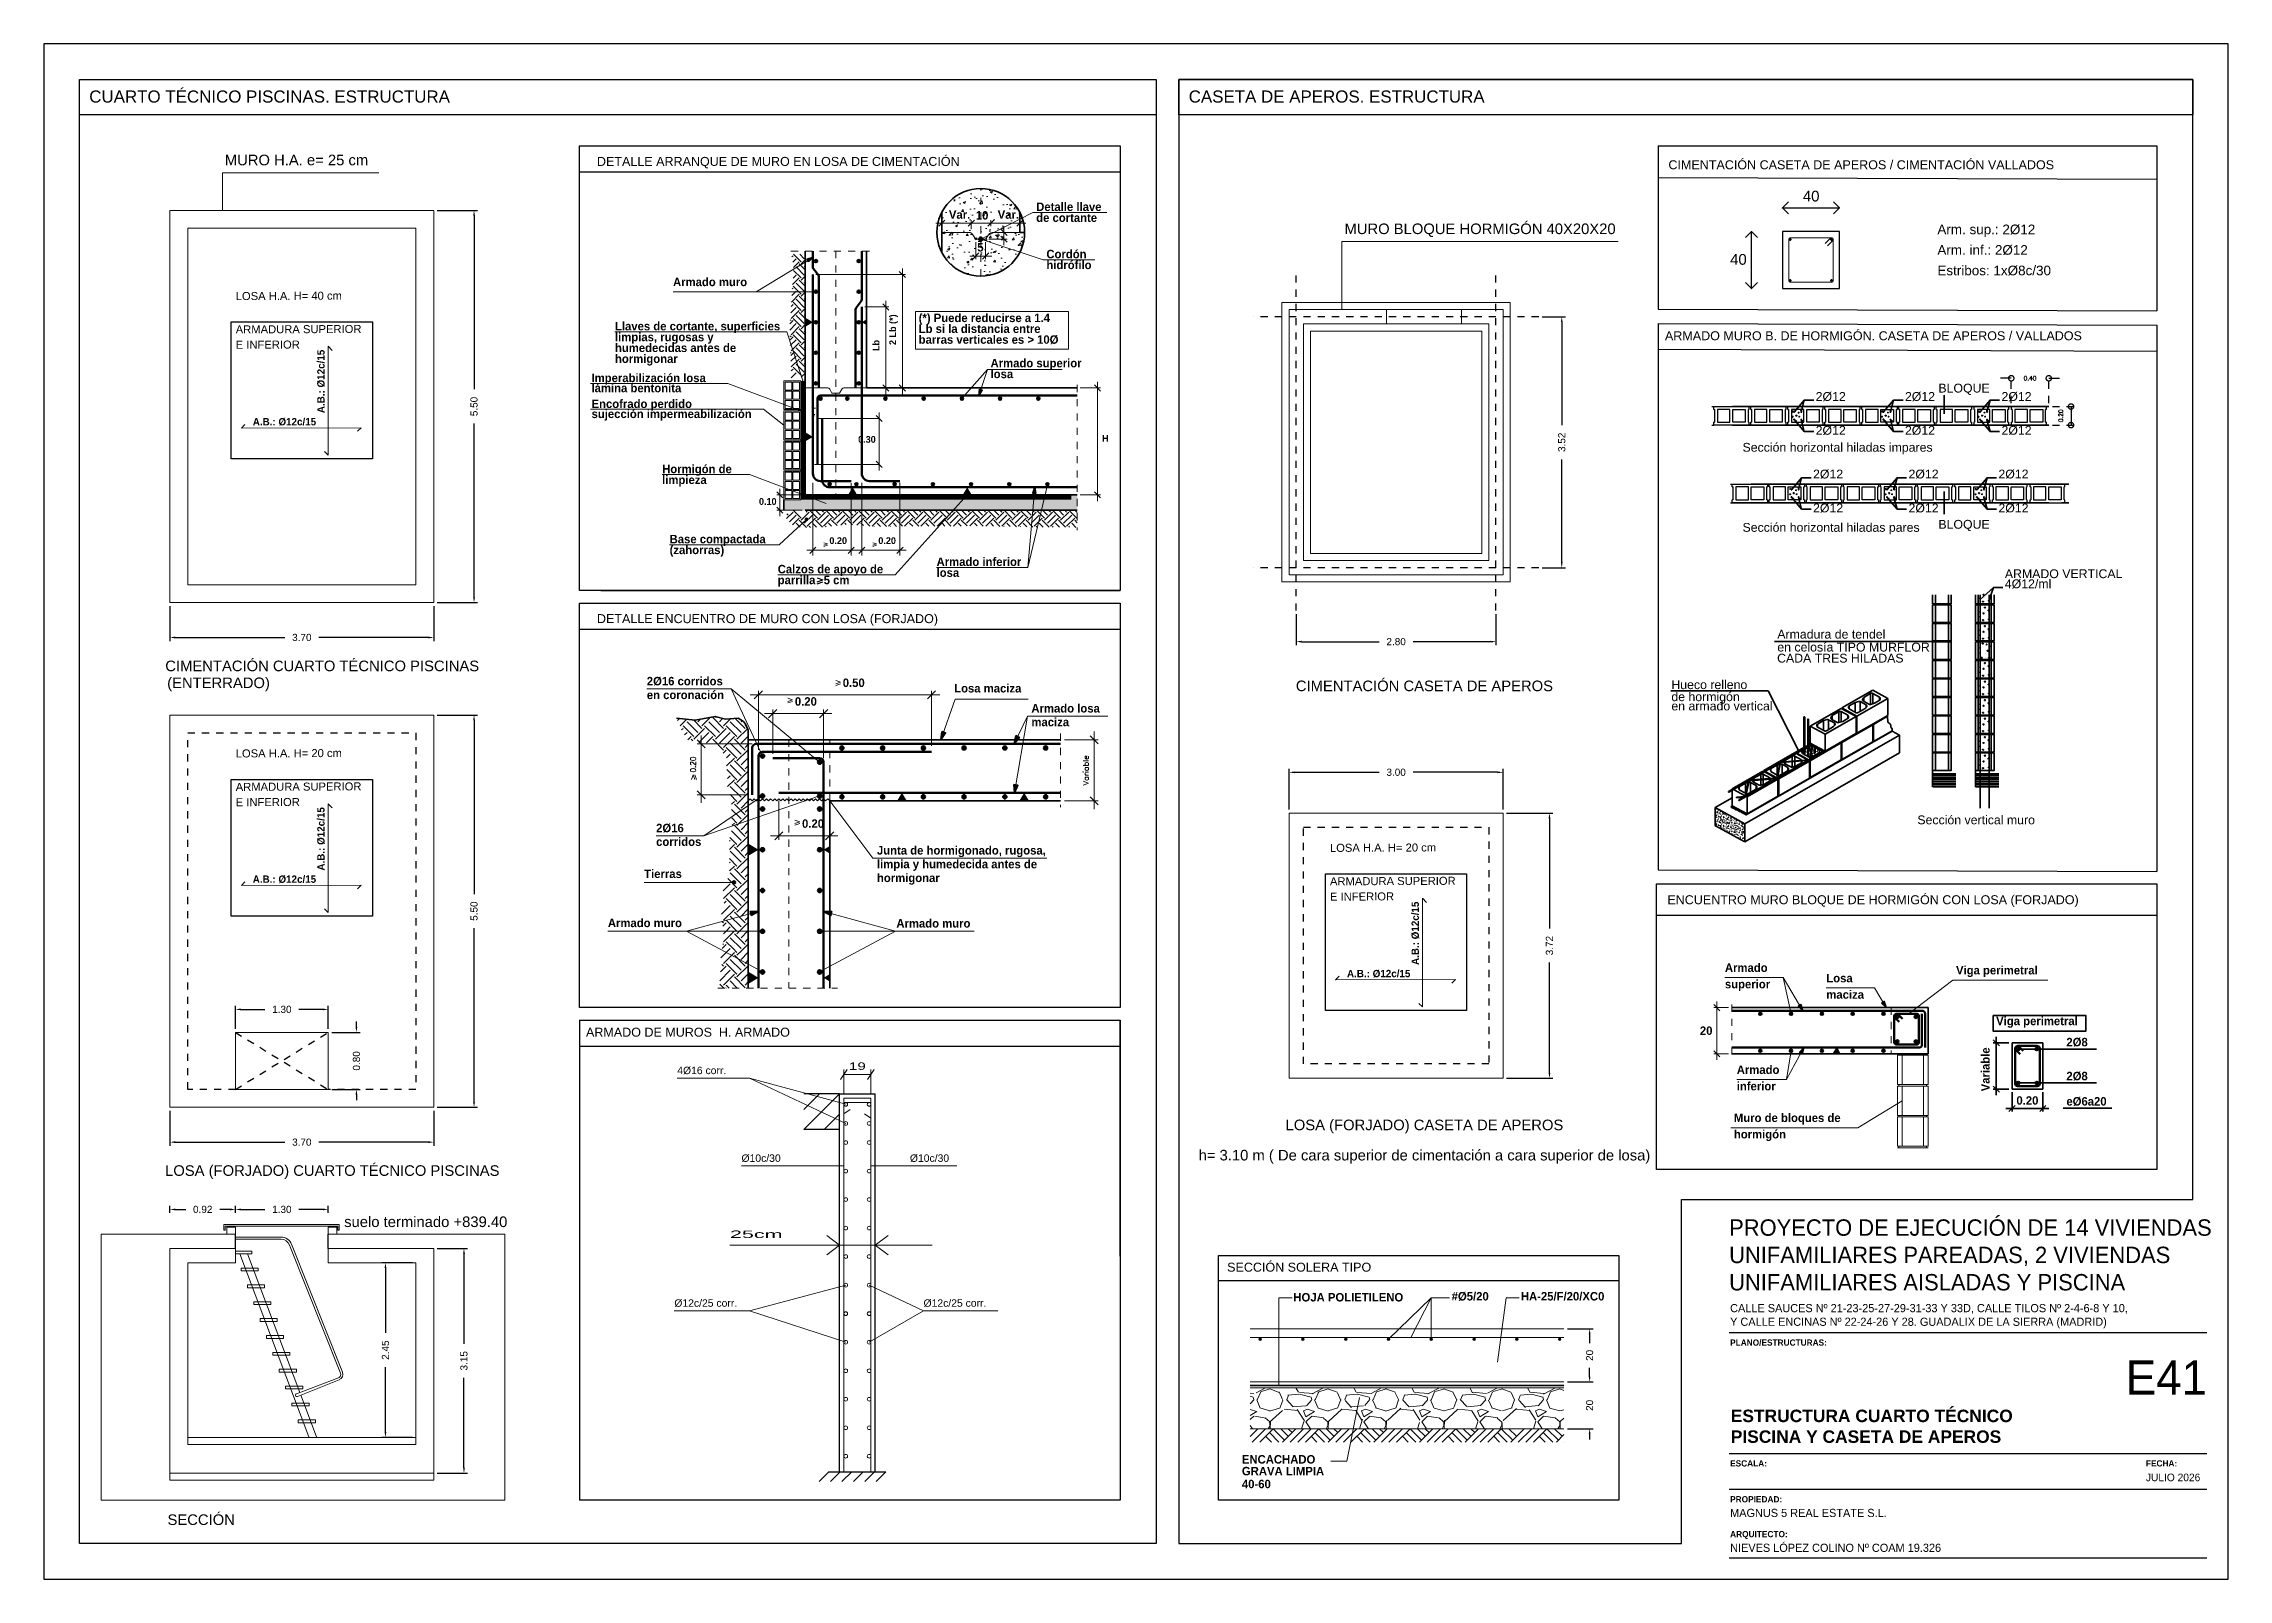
# Model space of a CAD drawing. Extents: x 2455 to 9764, y -806 to 181.
# Drawn here: x 4747.09 to 4777.72, y -667.98 to -646.45 of the extents above; entities that cross this region are included whole.
import ezdxf
from ezdxf.enums import TextEntityAlignment as Align

# ---------------------------------------------------------------- set-up
doc = ezdxf.new("R2010")
doc.units = 0
doc.header["$LTSCALE"] = 0.2
doc.header["$MEASUREMENT"] = 0
for name, pattern in [('CONTINUA', [0]), ('DASHDOT', [1, 0.5, -0.25, 0, -0.25]), ('PUNTOS2', [0.125, 0, -0.125]), ('RAYITAS', [0.375, 0.25, -0.125]), ('TRAZO_HUECO', [0.375, 0.25, -0.125]), ('TRAZO_Y_PUNTO', [1, 0.5, -0.25, 0, -0.25])]:
    doc.linetypes.add(name, pattern=pattern)
doc.layers.get('0').update_dxf_attribs({"linetype": 'CONTINUOUS'})
for name, color, linetype, lineweight in [('-e-textos', 2, 'CONTINUOUS', 9), ('0-CYPE0', 1, 'CONTINUOUS', 13), ('0-CYPE1', 2, 'CONTINUOUS', 18), ('0-CYPE2', 4, 'CONTINUOUS', 35), ('0-CYPE3', 5, 'CONTINUOUS', 50), ('0-CYPE4', 6, 'CONTINUOUS', 70), ('01_muebles_B', 4, 'CONTINUOUS', 5), ('01_puntos amarillos', 2, 'CONTINUOUS', 5), ('0_CYPE4', 6, 'CONTINUOUS', 70), ('A-DETL-THIN', 7, 'CONTINUOUS', 9), ('ARMADOS', 9, 'CONTINUOUS', 15), ('CONT_MURO_TEXTO', 2, 'CONTINUOUS', 0), ('defecto', 7, 'CONTINUOUS', 0), ('REF_REFERENCIAS', 8, 'CONTINUOUS', 0), ('VIG_CARAS', 5, 'CONTINUOUS', 9), ('ZAP_CONTORNO', 6, 'CONTINUOUS', 9)]:
    doc.layers.add(name, color=color, linetype=linetype, lineweight=lineweight)
for name, color, linetype in [('01_cajetín', 7, 'CONTINUOUS'), ('01_cotas', 4, 'CONTINUOUS'), ('01_estructura', 5, 'CONTINUOUS'), ('01_texto cartela', 4, 'CONTINUOUS'), ('01_textos', 7, 'CONTINUOUS'), ('01_textos sup', 7, 'CONTINUOUS'), ('02_ejes', 38, 'RAYITAS'), ('07-TEXTOS', 7, 'CONTINUOUS'), ('BLOQUES', 5, 'CONTINUOUS'), ('CALEFAC_NOTAS', 7, 'CONTINUOUS'), ('CARTELA', 4, 'CONTINUOUS'), ('CONT_MURO', 3, 'CONTINUOUS'), ('CYPECABECERA', 2, 'CONTINUOUS'), ('VGC_COTAS', 4, 'CONTINUOUS')]:
    doc.layers.add(name, color=color, linetype=linetype)
doc.layers.add('01_cartela', color=6, linetype='CONTINUOUS', plot=False)
doc.layers.add('01_MEDICIONES', color=250, linetype='CONTINUOUS', plot=False)
doc.styles.add('BERNARDO', font='GOTHICB.TTF')
doc.styles.add('Century Gothic', font='', dxfattribs={"height": 2})
doc.styles.add('Century Gothic_3', font='', dxfattribs={"height": 4.5})
doc.styles.add('Century Gothic_6', font='', dxfattribs={"height": 11})
doc.styles.add('CYPETXT', font='romans__.ttf', dxfattribs={"height": 0.2})
doc.styles.add('Estilo1', font='swissel.ttf')
doc.styles.add('NIEVES2', font='sanss___.ttf')
doc.styles.add('NIEVES3', font='swisseb.ttf')
doc.styles.add('ROMANS', font='romans')
doc.styles.get('Century Gothic').set_extended_font_data('Century Gothic')
doc.styles.get('Century Gothic_3').set_extended_font_data('Century Gothic')
doc.styles.get('Century Gothic_6').set_extended_font_data('Century Gothic')
doc.dimstyles.new('DECIMAL-50', dxfattribs={"dimtxt": 0.08, "dimasz": 0.15, "dimexe": 0.05, "dimexo": 0.05, "dimgap": 0.09, "dimtad": 0, "dimzin": 0, "dimdsep": 46, "dimtxsty": 'ROMANS', "dimblk": 'DOTSMALL', "dimcen": 0.09, "dimclrt": 7, "dimadec": 0, "dimazin": 0, "dimtfac": 1.38, "dimtix": 1, "dimtofl": 0, "dimtmove": 2, "dimatfit": 3, "dimldrblk": 'OBLIQUE', "dimfxl": 1, "dimtolj": 1, "dimtzin": 0, "dimarcsym": 0})

msp = doc.modelspace()

# ---------------------------------------------------------------- texts
at = {"color": 7, "linetype": 'Continuous', "style": 'Estilo1'}
for s, p in [('DETALLE ARRANQUE DE MURO EN LOSA DE CIMENTACIÓN', (4754.846, -648.163)), ('CIMENTACIÓN CASETA DE APEROS / CIMENTACIÓN VALLADOS', (4769.873, -648.21)), ('ARMADO MURO B. DE HORMIGÓN. CASETA DE APEROS / VALLADOS', (4769.824, -650.608)), ('DETALLE ENCUENTRO DE MURO CON LOSA (FORJADO)', (4754.846, -654.575)), ('ENCUENTRO MURO BLOQUE DE HORMIGÓN CON LOSA (FORJADO)', (4769.858, -658.517)), ('SECCIÓN SOLERA TIPO', (4763.684, -663.67))]:
    msp.add_text(s, height=0.12578, dxfattribs=at).set_placement(p)
msp.add_text('ARMADO DE MUROS  H. ARMADO ', height=0.12578, dxfattribs=at).set_placement((4754.692, -660.249), align=Align.TOP_LEFT)
at = {"layer": '0-CYPE1', "style": 'CYPETXT'}
for s, height, width, p, p2 in [('4', 0.0602, 0.872087, (4760.494, -649.168), (4760.494, -649.117)), ('0.20', 0.0762, 0.869207, (4756.232, -656.67), (4756.232, -656.447)), ('Variable', 0.0762, 0.932664, (4761.742, -656.85), (4761.742, -656.429))]:
    msp.add_text(s, height=height, rotation=90, dxfattribs=dict(at, width=width)).set_placement(p, p2, align=Align.FIT)
at = {"layer": '01_cajetín', "color": 5, "style": 'Estilo1'}
for s, height, p in [('Arm. sup.: 2%%C12', 0.135, (4773.645, -649.121)), ('Arm. inf.: 2%%C12', 0.135, (4773.645, -649.409)), ('Estribos: 1x%%C8c/30', 0.135, (4773.645, -649.697)), ('4%%c16 corr.', 0.10417, (4755.972, -660.9)), ('%%C10c/30', 0.1042, (4756.873, -662.13)), ('%%C10c/30', 0.1042, (4759.235, -662.13)), ('%%C12c/25 corr.', 0.10417, (4755.931, -664.162)), ('%%C12c/25 corr.', 0.10417, (4759.426, -664.162))]:
    msp.add_text(s, height=height, dxfattribs=at).set_placement(p)
for s, width, p, p2 in [('19', 1.257206, (4758.381, -660.84), (4758.616, -660.84)), ('25cm', 1.727972, (4756.711, -663.197), (4757.449, -663.197))]:
    msp.add_text(s, height=0.1042, dxfattribs=dict(at, width=width)).set_placement(p, p2, align=Align.FIT)
at = {"layer": '01_estructura', "color": 5, "style": 'NIEVES2'}
for s, height, p in [('MURO H.A. e= 25 cm', 0.14847, (4750.632, -648.08, 0)), ('MURO BLOQUE HORMIGÓN 40X20X20', 0.14847, (4767.231, -649.045, 0)), ('CIMENTACIÓN CUARTO TÉCNICO PISCINAS', 0.14847, (4750.993, -655.175, 0)), ('(ENTERRADO)', 0.14847, (4749.539, -655.412, 0)), ('CIMENTACIÓN CASETA DE APEROS', 0.14847, (4766.451, -655.455, 0)), ('LOSA (FORJADO) CASETA DE APEROS', 0.14847, (4766.451, -661.612, 0)), ('h= 3.10 m ( De cara superior de cimentación a cara superior de losa)', 0.14847, (4766.451, -662.036, 0)), ('LOSA (FORJADO) CUARTO TÉCNICO PISCINAS', 0.14847, (4751.134, -662.252, 0)), ('suelo terminado +839.40', 0.14847, (4752.445, -662.97, 0)), ('SECCIÓN', 0.1485, (4749.296, -667.148))]:
    msp.add_text(s, height=height, dxfattribs=at).set_placement(p, align=Align.MIDDLE_CENTER)
at = {"layer": '01_texto cartela', "color": 5}
for s, insert, char_height, width, attachment_point, style in [('\\PPROYECTO DE EJECUCIÓN DE 14 VIVIENDAS UNIFAMILIARES PAREADAS, 2 VIVIENDAS UNIFAMILIARES AISLADAS Y PISCINA', (4770.724, -662.553), 0.23, 6.82217, 1, 'Century Gothic_3'), ('CALLE SAUCES Nº 21-23-25-27-29-31-33 Y 33D, CALLE TILOS Nº 2-4-6-8 Y 10, \\PY CALLE ENCINAS Nº 22-24-26 Y 28. GUADALIX DE LA SIERRA (MADRID)', (4770.738, -664.124), 0.11455, 9.24681, 1, 'Century Gothic'), ('{\\fCentury Gothic|b1|i0|c0|p34;PLANO/ESTRUCTURAS: }', (4770.738, -664.621), 0.08701, 2.11715, 1, 'Century Gothic'), ('\\pt2.3273;ESTRUCTURA CUARTO TÉCNICO\\PPISCINA Y CASETA DE APEROS', (4770.747, -666.073), 0.17455, 7.00908, 7, 'NIEVES3'), ('{\\fCentury Gothic|b1|i0|c0|p34;ESCALA: }', (4770.738, -666.315), 0.08701, 2.11715, 1, 'Century Gothic'), ('{\\fCentury Gothic|b1|i0|c0|p34;FECHA: }', (4776.569, -666.315), 0.08701, 2.11715, 1, 'Century Gothic'), ('JULIO 2026', (4776.569, -666.502), 0.1069, 3.50438, 1, 'Century Gothic'), ('{\\fCentury Gothic|b1|i0|c0|p34;PROPIEDAD:}', (4770.738, -666.818), 0.08701, 0.83709, 1, 'Century Gothic'), ('MAGNUS 5 REAL ESTATE S.L.', (4770.738, -666.996), 0.11455, 4.88231, 1, 'Century Gothic'), ('{\\fCentury Gothic|b1|i0|c0|p34;ARQUITECTO:}', (4770.738, -667.307), 0.08701, 0.83709, 1, 'Century Gothic'), ('NIEVES LÓPEZ COLINO Nº COAM 19.326', (4770.738, -667.485), 0.11455, 3.65153, 1, 'Century Gothic')]:
    msp.add_mtext(s, dxfattribs=dict(at, insert=insert, char_height=char_height, width=width, attachment_point=attachment_point, style=style))
at = {"layer": '01_texto cartela', "color": 1, "insert": (4777.425, -664.915), "char_height": 0.4786, "width": 1.04985, "attachment_point": 3, "style": 'Century Gothic_6'}
msp.add_mtext('E41', dxfattribs=at)
at = {"layer": '01_textos', "color": 5, "style": 'Estilo1'}
for s, p in [('CUARTO TÉCNICO PISCINAS. ESTRUCTURA', (4747.726, -647.275)), ('CASETA DE APEROS. ESTRUCTURA', (4763.145, -647.275))]:
    msp.add_text(s, height=0.16973, dxfattribs=at).set_placement(p)
at = {"layer": '01_textos', "style": 'NIEVES2'}
for s, p in [('LOSA H.A. H= 40 cm', (4749.78, -650.045, 0)), ('ARMADURA SUPERIOR', (4749.78, -650.513, 0)), ('E INFERIOR', (4749.78, -650.728, 0)), ('LOSA H.A. H= 20 cm', (4749.78, -656.459, 0)), ('ARMADURA SUPERIOR', (4749.78, -656.928, 0)), ('E INFERIOR', (4749.78, -657.143, 0)), ('LOSA H.A. H= 20 cm', (4765.126, -657.783, 0)), ('ARMADURA SUPERIOR', (4765.126, -658.252, 0)), ('E INFERIOR', (4765.126, -658.467, 0))]:
    msp.add_text(s, height=0.1125, rotation=0.2486, dxfattribs=at).set_placement(p)
at = {"layer": '07-TEXTOS', "color": 5, "style": 'BERNARDO'}
for s, height, p in [('Var.', 0.1185, (4759.782, -648.94)), ('10', 0.1185, (4760.159, -648.951)), ('Var.', 0.1185, (4760.466, -648.94)), ('de cortante ', 0.11851, (4761.006, -648.984)), ('Detalle llave', 0.11851, (4761.006, -648.831)), ('5', 0.119, (4760.18, -649.399)), ('Cordón', 0.1185, (4761.149, -649.494)), ('hidrófilo', 0.1185, (4761.149, -649.646)), ('Armado muro', 0.11851, (4755.913, -649.885)), ('Llaves de cortante, superficies', 0.11851, (4755.099, -650.505)), ('(*) Puede reducirse a 1.4 ', 0.11851, (4759.358, -650.389)), ('Lb si la distancia entre ', 0.11851, (4759.358, -650.541)), ('limpias, rugosas y ', 0.11851, (4755.099, -650.657)), ('humedecidas antes de ', 0.11851, (4755.099, -650.809)), ('barras verticales es > 10%%c', 0.11851, (4759.358, -650.693)), ('hormigonar', 0.1185, (4755.099, -650.962)), ('Armado superior', 0.11851, (4760.366, -651.023)), ('losa', 0.1185, (4760.366, -651.175)), ('Imperabilización losa', 0.11851, (4754.77, -651.231)), ('lámina bentonita', 0.11851, (4754.77, -651.373)), ('sujección impermeabilización', 0.11851, (4754.77, -651.735)), ('Encofrado perdido', 0.11851, (4754.77, -651.594)), ('0.30', 0.0948, (4758.509, -652.074)), ('H', 0.0948, (4761.93, -652.06)), ('Hormigón de', 0.11851, (4755.76, -652.508)), ('limpieza', 0.1185, (4755.76, -652.66)), ('0.10', 0.0948, (4757.118, -652.945)), ('(zahorras)', 0.1185, (4755.865, -653.643)), ('Base compactada', 0.11851, (4755.865, -653.491)), ('0.20', 0.0948, (4758.106, -653.494)), ('0.20', 0.0948, (4758.792, -653.494)), ('Calzos de apoyo de', 0.11851, (4757.381, -653.912)), ('Armado inferior', 0.11851, (4759.609, -653.809)), ('losa', 0.1185, (4759.609, -653.962)), ('parrilla ', 0.1185, (4757.381, -654.065)), (' 5 cm ', 0.1185, (4757.982, -654.065)), ('2%%c16 corridos ', 0.11851, (4755.545, -655.483)), ('en coronación', 0.11851, (4755.545, -655.676)), ('0.20', 0.1185, (4757.622, -655.768)), ('0.50', 0.1185, (4758.293, -655.506)), ('Losa maciza', 0.11851, (4759.856, -655.583)), ('Armado losa', 0.11851, (4760.939, -655.864)), ('maciza', 0.1185, (4760.939, -656.057)), ('2%%c16 ', 0.1185, (4755.676, -657.543)), ('0.20', 0.1185, (4757.722, -657.481)), ('corridos', 0.1185, (4755.676, -657.735)), ('Junta de hormigonado, rugosa,', 0.11851, (4758.773, -657.856)), ('Tierras', 0.1185, (4755.508, -658.185)), ('limpia y humedecida antes de ', 0.11851, (4758.773, -658.049)), ('hormigonar', 0.1185, (4758.773, -658.242)), ('Armado muro', 0.11851, (4754.999, -658.874)), ('Armado muro', 0.11851, (4759.045, -658.88)), ('Armado', 0.1185, (4770.665, -659.502)), ('superior', 0.1185, (4770.665, -659.732)), ('Losa ', 0.1185, (4772.087, -659.648)), ('Viga perimetral', 0.11851, (4773.906, -659.537)), ('maciza', 0.1185, (4772.087, -659.878)), ('20', 0.1185, (4770.314, -660.385)), ('Viga perimetral', 0.11851, (4774.469, -660.249)), ('2%%c8', 0.1185, (4775.454, -660.545)), ('Armado', 0.1185, (4770.831, -660.933)), ('2%%c8', 0.1185, (4775.454, -661.021)), ('inferior', 0.1185, (4770.831, -661.163)), ('Muro de bloques de ', 0.11851, (4770.791, -661.607)), ('0.20', 0.1185, (4774.753, -661.364)), ('e%%c6a20', 0.1185, (4775.454, -661.376)), ('hormigón', 0.1185, (4770.791, -661.837))]:
    msp.add_text(s, height=height, dxfattribs=at).set_placement(p, align=Align.BOTTOM_LEFT)
for s, height, p in [('2 Lb (*) ', 0.0948, (4759.069, -650.675)), ('Lb', 0.0948, (4758.836, -650.759)), ('Variable', 0.1185, (4774.413, -661.141))]:
    msp.add_text(s, height=height, rotation=90, dxfattribs=at).set_placement(p, align=Align.BOTTOM_LEFT)
for s, height, p in [('HOJA POLIETILENO', 0.11851, (4764.613, -664.088, 2.4)), ('#%%C5/20', 0.1185, (4766.833, -664.074, 2.4)), ('HA-25/F/20/XC0', 0.11851, (4767.803, -664.074, -3.36)), ('ENCACHADO', 0.1185, (4763.891, -666.361, 2.4)), ('40-60 ', 0.1185, (4763.891, -666.707, 2.4)), ('GRAVA LIMPIA', 0.11851, (4763.891, -666.526, 2.4))]:
    msp.add_text(s, height=height, dxfattribs=at).set_placement(p)
at = {"layer": 'CARTELA', "color": 5, "style": 'NIEVES2'}
for p in [(4771.758, -648.662), (4770.738, -649.549)]:
    msp.add_text('40', height=0.15, dxfattribs=at).set_placement(p)
at = {"layer": 'REF_REFERENCIAS', "color": 2, "linetype": 'Continuous', "style": 'NIEVES2'}
for s, height, p in [('2%%c12', 0.1235, (4771.938, -651.458)), ('2%%c12', 0.1235, (4773.19, -651.458)), ('BLOQUE ', 0.1235, (4773.659, -651.341)), ('2%%c12', 0.1235, (4774.544, -651.458)), ('2%%c12', 0.1235, (4771.938, -651.933)), ('2%%c12', 0.1235, (4773.19, -651.933)), ('2%%c12', 0.1235, (4774.544, -651.933)), ('Sección horizontal hiladas impares', 0.12351, (4770.912, -652.171)), ('2%%c12', 0.1235, (4771.901, -652.546)), ('2%%c12', 0.1235, (4773.24, -652.546)), ('2%%c12', 0.1235, (4774.501, -652.546)), ('2%%c12', 0.1235, (4771.901, -653.022)), ('2%%c12', 0.1235, (4773.24, -653.022)), ('2%%c12', 0.1235, (4774.501, -653.022)), ('Sección horizontal hiladas pares', 0.12351, (4770.912, -653.294)), ('BLOQUE ', 0.1235, (4773.659, -653.251)), ('ARMADO VERTICAL', 0.12351, (4774.591, -653.944)), ('4%%C12/ml', 0.1235, (4774.591, -654.085)), ('Armadura de tendel', 0.12351, (4771.4, -654.792)), ('CADA TRES HILADAS', 0.12351, (4771.397, -655.128)), ('en celosía TIPO MURFLOR', 0.12351, (4771.4, -654.973)), ('de hormigón ', 0.12351, (4769.914, -655.669)), ('Hueco relleno', 0.12351, (4769.914, -655.5)), ('en armado vertical', 0.12351, (4769.914, -655.799)), ('Sección vertical muro', 0.12351, (4773.364, -657.396))]:
    msp.add_text(s, height=height, dxfattribs=at).set_placement(p)
at = {"layer": 'VIG_CARAS', "style": 'BERNARDO'}
for p in [(4751.026, -651.63, 0), (4751.026, -658.045, 0), (4766.373, -659.369, 0)]:
    msp.add_text('A.B.: %%C12c/15', height=0.1031, rotation=90, dxfattribs=at).set_placement(p)
for p in [(4750.019, -651.802, 0), (4750.019, -658.217, 0), (4765.365, -659.541, 0)]:
    msp.add_text('A.B.: %%C12c/15', height=0.1031, dxfattribs=at).set_placement(p)

# ---------------------------------------------------------------- blocks, each defined once
blk = doc.blocks.new('BLOQ')
at = {"layer": 'BLOQUES', "color": 8}
for p, q in [((0, 0.2), (0.02, 0.2)), ((0, 0), (0.02, 0))]:
    blk.add_line(p, q, dxfattribs=at)
at = {"layer": 'BLOQUES'}
for p, q in [((0.02, 0.2), (0.4, 0.2)), ((0.02, 0.17), (0.02, 0.2)), ((0.02, 0.17), (0.03, 0.17)), ((0.02, 0), (0.02, 0.03)), ((0.03, 0.03), (0.02, 0.03)), ((0.4, 0), (0.02, 0)), ((0.03, 0.03), (0.03, 0.17)), ((0.39, 0.17), (0.4, 0.17)), ((0.39, 0.17), (0.39, 0.03)), ((0.4, 0.03), (0.39, 0.03)), ((0.4, 0.2), (0.4, 0.17)), ((0.4, 0.03), (0.4, 0))]:
    blk.add_line(p, q, dxfattribs=at)
for points in [[(0.195, 0.03), (0.195, 0.17), (0.06, 0.17), (0.06, 0.03)], [(0.225, 0.03), (0.225, 0.17), (0.36, 0.17), (0.36, 0.03)]]:
    blk.add_lwpolyline(points, close=True, dxfattribs=at)
blk = doc.blocks.new('PIE')
blk.add_lwpolyline([(-0.01, 0.07), (0.05, 0.05), (0.08, 0), (0.05, -0.08), (-0.01, -0.06), (-0.08, -0.06), (-0.09, 0.01), (-0.05, 0.04)], close=True)
blk = doc.blocks.new('*X1119')
at = {"color": 0}
for p, q in [((10.41, 14.2), (11.66, 14.2)), ((10.41, 14.1), (11.66, 14.1)), ((10.41, 14), (11.66, 14)), ((10.41, 13.9), (11.66, 13.9)), ((10.41, 13.8), (11.66, 13.8)), ((10.41, 13.7), (11.66, 13.7)), ((10.41, 13.6), (11.66, 13.6)), ((10.41, 13.5), (11.66, 13.5))]:
    blk.add_line(p, q, dxfattribs=at)
blk = doc.blocks.new('_DotSmall')
at = {"color": 0, "linetype": 'ByBlock', "const_width": 0.5}
blk.add_lwpolyline([(-0.0625, 0, 1), (0.0625, 0, 1)], format="xyb", close=True, dxfattribs=at)
blk = doc.blocks.new('*D1141')
at = {"layer": '01_cajetín', "color": 0, "linetype": 'PUNTOS2', "lineweight": -2, "transparency": 16777216}
for p, q in [((4775.257, -651.538), (4775.569, -651.538)), ((4775.257, -651.798), (4775.569, -651.798))]:
    blk.add_line(p, q, dxfattribs=at)
at = {"layer": '01_cajetín', "color": 0, "lineweight": -2, "transparency": 16777216}
blk.add_line((4775.519, -651.538), (4775.519, -651.798), dxfattribs=at)
at = {"layer": '01_cajetín', "color": 0, "lineweight": -2, "transparency": 16777216, "xscale": 0.15, "yscale": 0.15, "zscale": 0.15}
for p, rotation in [((4775.519, -651.538), 90), ((4775.519, -651.798), 270)]:
    blk.add_blockref('_DotSmall', p, dxfattribs=dict(at, rotation=rotation))
at = {"layer": '01_cajetín', "color": 7, "transparency": 16777216, "insert": (4775.375, -651.668), "char_height": 0.06, "attachment_point": 5, "rotation": 90, "style": 'ROMANS'}
blk.add_mtext('\\A1;0.20', dxfattribs=at)
blk = doc.blocks.new('*D1142')
at = {"layer": '01_cajetín', "color": 0, "lineweight": -2, "transparency": 16777216}
for p, q in [((4774.681, -651.141), (4774.531, -651.141)), ((4775.207, -651.141), (4775.357, -651.141))]:
    blk.add_line(p, q, dxfattribs=at)
at = {"layer": '01_cajetín', "color": 0, "linetype": 'PUNTOS2', "lineweight": -2, "transparency": 16777216}
for p, q in [((4774.681, -651.488), (4774.681, -651.091)), ((4775.207, -651.488), (4775.207, -651.091))]:
    blk.add_line(p, q, dxfattribs=at)
at = {"layer": '01_cajetín', "color": 0, "lineweight": -2, "transparency": 16777216, "xscale": 0.15, "yscale": 0.15, "zscale": 0.15}
blk.add_blockref('_DotSmall', (4774.681, -651.141), dxfattribs=at)
at = {"layer": '01_cajetín', "color": 0, "lineweight": -2, "transparency": 16777216, "xscale": 0.15, "yscale": 0.15, "zscale": 0.15, "rotation": 180}
blk.add_blockref('_DotSmall', (4775.207, -651.141), dxfattribs=at)
at = {"layer": '01_cajetín', "color": 7, "transparency": 16777216, "insert": (4774.944, -651.141), "char_height": 0.06, "attachment_point": 5, "style": 'ROMANS'}
blk.add_mtext('\\A1;0.40', dxfattribs=at)
blk = doc.blocks.new('*D1143')
at = {"layer": '01_cotas', "color": 0, "linetype": 'CONTINUA', "lineweight": -2, "transparency": 16777216}
for p, q in [((4764.653, -654.448), (4764.653, -654.885)), ((4767.454, -654.448), (4767.454, -654.885))]:
    blk.add_line(p, q, dxfattribs=at)
at = {"layer": '01_cotas', "color": 0, "lineweight": -2, "transparency": 16777216}
for p, q in [((4764.728, -654.835), (4765.814, -654.835)), ((4767.379, -654.835), (4766.294, -654.835))]:
    blk.add_line(p, q, dxfattribs=at)
at = {"layer": '01_cotas', "color": 0, "transparency": 16777216}
for points in [[(4764.728, -654.822), (4764.728, -654.847), (4764.653, -654.835)], [(4767.379, -654.822), (4767.379, -654.847), (4767.454, -654.835)]]:
    blk.add_solid(points, dxfattribs=at)
at = {"layer": '01_cotas', "color": 7, "transparency": 16777216, "insert": (4766.054, -654.835), "char_height": 0.1, "attachment_point": 5, "style": 'Estilo1'}
blk.add_mtext('\\A1;2.80', dxfattribs=at)
blk = doc.blocks.new('*D1144')
at = {"layer": '01_cotas', "color": 0, "linetype": 'CONTINUA', "lineweight": -2, "transparency": 16777216}
for p, q in [((4768.104, -650.279), (4768.427, -650.279)), ((4768.104, -653.798), (4768.427, -653.798))]:
    blk.add_line(p, q, dxfattribs=at)
at = {"layer": '01_cotas', "color": 0, "lineweight": -2, "transparency": 16777216}
for p, q in [((4768.377, -650.354), (4768.377, -651.8)), ((4768.377, -653.723), (4768.377, -652.278))]:
    blk.add_line(p, q, dxfattribs=at)
at = {"layer": '01_cotas', "color": 0, "transparency": 16777216}
for points in [[(4768.364, -650.354), (4768.389, -650.354), (4768.377, -650.279)], [(4768.364, -653.723), (4768.389, -653.723), (4768.377, -653.798)]]:
    blk.add_solid(points, dxfattribs=at)
at = {"layer": '01_cotas', "color": 7, "transparency": 16777216, "insert": (4768.377, -652.039), "char_height": 0.1, "attachment_point": 5, "rotation": 90, "style": 'Estilo1'}
blk.add_mtext('\\A1;3.52', dxfattribs=at)
blk = doc.blocks.new('*D1145')
at = {"layer": '01_cotas', "color": 0, "linetype": 'CONTINUA', "lineweight": -2, "transparency": 16777216}
for p, q in [((4767.604, -657.238), (4768.254, -657.238)), ((4767.604, -660.957), (4768.254, -660.957))]:
    blk.add_line(p, q, dxfattribs=at)
at = {"layer": '01_cotas', "color": 0, "lineweight": -2, "transparency": 16777216}
for p, q in [((4768.204, -657.313), (4768.204, -658.858)), ((4768.204, -660.882), (4768.204, -659.336))]:
    blk.add_line(p, q, dxfattribs=at)
at = {"layer": '01_cotas', "color": 0, "transparency": 16777216}
for points in [[(4768.192, -657.313), (4768.217, -657.313), (4768.204, -657.238)], [(4768.192, -660.882), (4768.217, -660.882), (4768.204, -660.957)]]:
    blk.add_solid(points, dxfattribs=at)
at = {"layer": '01_cotas', "color": 7, "transparency": 16777216, "insert": (4768.204, -659.097), "char_height": 0.1, "attachment_point": 5, "rotation": 90, "style": 'Estilo1'}
blk.add_mtext('\\A1;3.72', dxfattribs=at)
blk = doc.blocks.new('*D1146')
at = {"layer": '01_cotas', "color": 0, "linetype": 'CONTINUA', "lineweight": -2, "transparency": 16777216}
for p, q in [((4764.553, -657.188), (4764.553, -656.617)), ((4767.554, -657.188), (4767.554, -656.617))]:
    blk.add_line(p, q, dxfattribs=at)
at = {"layer": '01_cotas', "color": 0, "lineweight": -2, "transparency": 16777216}
for p, q in [((4764.628, -656.667), (4765.814, -656.667)), ((4767.479, -656.667), (4766.294, -656.667))]:
    blk.add_line(p, q, dxfattribs=at)
at = {"layer": '01_cotas', "color": 0, "transparency": 16777216}
for points in [[(4764.628, -656.655), (4764.628, -656.68), (4764.553, -656.667)], [(4767.479, -656.655), (4767.479, -656.68), (4767.554, -656.667)]]:
    blk.add_solid(points, dxfattribs=at)
at = {"layer": '01_cotas', "color": 7, "transparency": 16777216, "insert": (4766.054, -656.667), "char_height": 0.1, "attachment_point": 5, "style": 'Estilo1'}
blk.add_mtext('\\A1;3.00', dxfattribs=at)
blk = doc.blocks.new('*D1149')
at = {"layer": '01_cotas', "color": 0, "linetype": 'CONTINUA', "lineweight": -2, "transparency": 16777216}
for p, q in [((4748.857, -662.847), (4748.857, -662.747)), ((4749.777, -662.847), (4749.777, -662.747))]:
    blk.add_line(p, q, dxfattribs=at)
at = {"layer": '01_cotas', "color": 0, "lineweight": -2, "transparency": 16777216}
for p, q in [((4748.932, -662.797), (4749.078, -662.797)), ((4749.702, -662.797), (4749.556, -662.797))]:
    blk.add_line(p, q, dxfattribs=at)
at = {"layer": '01_cotas', "color": 0, "transparency": 16777216}
for points in [[(4748.932, -662.785), (4748.932, -662.81), (4748.857, -662.797)], [(4749.702, -662.785), (4749.702, -662.81), (4749.777, -662.797)]]:
    blk.add_solid(points, dxfattribs=at)
at = {"layer": '01_cotas', "color": 7, "transparency": 16777216, "insert": (4749.317, -662.797), "char_height": 0.1, "width": 0.96402, "attachment_point": 5, "style": 'Estilo1'}
blk.add_mtext('\\A1;0.92', dxfattribs=at)
blk = doc.blocks.new('*D1150')
at = {"layer": '01_cotas', "color": 0, "linetype": 'CONTINUA', "lineweight": -2, "transparency": 16777216}
for p, q in [((4749.777, -662.847), (4749.777, -662.747)), ((4751.077, -662.847), (4751.077, -662.747))]:
    blk.add_line(p, q, dxfattribs=at)
at = {"layer": '01_cotas', "color": 0, "lineweight": -2, "transparency": 16777216}
for p, q in [((4749.852, -662.797), (4750.19, -662.797)), ((4751.002, -662.797), (4750.663, -662.797))]:
    blk.add_line(p, q, dxfattribs=at)
at = {"layer": '01_cotas', "color": 0, "transparency": 16777216}
for points in [[(4749.852, -662.785), (4749.852, -662.81), (4749.777, -662.797)], [(4751.002, -662.785), (4751.002, -662.81), (4751.077, -662.797)]]:
    blk.add_solid(points, dxfattribs=at)
at = {"layer": '01_cotas', "color": 7, "transparency": 16777216, "insert": (4750.427, -662.797), "char_height": 0.1, "width": 0.96402, "attachment_point": 5, "style": 'Estilo1'}
blk.add_mtext('\\A1;1.30', dxfattribs=at)
blk = doc.blocks.new('*D1151')
at = {"layer": '01_cotas', "color": 0, "linetype": 'CONTINUA', "lineweight": -2, "transparency": 16777216}
for p, q in [((4768.458, -664.472), (4768.818, -664.472)), ((4768.458, -665.216), (4768.818, -665.216))]:
    blk.add_line(p, q, dxfattribs=at)
at = {"layer": '01_cotas', "color": 0, "lineweight": -2, "transparency": 16777216}
for p, q in [((4768.768, -664.547), (4768.768, -664.671)), ((4768.768, -665.141), (4768.768, -665.017))]:
    blk.add_line(p, q, dxfattribs=at)
at = {"layer": '01_cotas', "color": 0, "transparency": 16777216}
for points in [[(4768.755, -664.547), (4768.78, -664.547), (4768.768, -664.472)], [(4768.755, -665.141), (4768.78, -665.141), (4768.768, -665.216)]]:
    blk.add_solid(points, dxfattribs=at)
at = {"layer": '01_cotas', "color": 7, "transparency": 16777216, "insert": (4768.768, -664.844), "char_height": 0.1, "attachment_point": 5, "rotation": 90, "style": 'Estilo1'}
blk.add_mtext('\\A1;20', dxfattribs=at)
blk = doc.blocks.new('*D1152')
at = {"layer": '01_cotas', "color": 0, "lineweight": -2, "transparency": 16777216}
for p, q in [((4768.768, -665.141), (4768.768, -665.066)), ((4768.768, -665.948), (4768.768, -666.023))]:
    blk.add_line(p, q, dxfattribs=at)
at = {"layer": '01_cotas', "color": 0, "linetype": 'CONTINUA', "lineweight": -2, "transparency": 16777216}
for p, q in [((4768.458, -665.216), (4768.818, -665.216)), ((4768.458, -665.873), (4768.818, -665.873))]:
    blk.add_line(p, q, dxfattribs=at)
at = {"layer": '01_cotas', "color": 0, "transparency": 16777216}
for points in [[(4768.755, -665.141), (4768.78, -665.141), (4768.768, -665.216)], [(4768.755, -665.948), (4768.78, -665.948), (4768.768, -665.873)]]:
    blk.add_solid(points, dxfattribs=at)
at = {"layer": '01_cotas', "color": 7, "transparency": 16777216, "insert": (4768.768, -665.545), "char_height": 0.1, "attachment_point": 5, "rotation": 90, "style": 'Estilo1'}
blk.add_mtext('\\A1;20', dxfattribs=at)
blk = doc.blocks.new('*D1153')
at = {"layer": '01_cotas', "color": 0, "linetype": 'CONTINUA', "lineweight": -2, "transparency": 16777216}
for p, q in [((4748.857, -654.337), (4748.857, -654.826)), ((4752.557, -654.337), (4752.557, -654.826))]:
    blk.add_line(p, q, dxfattribs=at)
at = {"layer": '01_cotas', "color": 0, "lineweight": -2, "transparency": 16777216}
for p, q in [((4748.932, -654.776), (4750.467, -654.776)), ((4752.482, -654.776), (4750.947, -654.776))]:
    blk.add_line(p, q, dxfattribs=at)
at = {"layer": '01_cotas', "color": 0, "transparency": 16777216}
for points in [[(4748.932, -654.764), (4748.932, -654.789), (4748.857, -654.776)], [(4752.482, -654.764), (4752.482, -654.789), (4752.557, -654.776)]]:
    blk.add_solid(points, dxfattribs=at)
at = {"layer": '01_cotas', "color": 7, "transparency": 16777216, "insert": (4750.707, -654.776), "char_height": 0.1, "attachment_point": 5, "style": 'Estilo1'}
blk.add_mtext('\\A1;3.70', dxfattribs=at)
blk = doc.blocks.new('*D1154')
at = {"layer": '01_cotas', "color": 0, "linetype": 'CONTINUA', "lineweight": -2, "transparency": 16777216}
for p, q in [((4752.607, -648.787), (4753.172, -648.787)), ((4752.607, -654.287), (4753.172, -654.287))]:
    blk.add_line(p, q, dxfattribs=at)
at = {"layer": '01_cotas', "color": 0, "lineweight": -2, "transparency": 16777216}
for p, q in [((4753.122, -648.862), (4753.122, -651.296)), ((4753.122, -654.212), (4753.122, -651.777))]:
    blk.add_line(p, q, dxfattribs=at)
at = {"layer": '01_cotas', "color": 0, "transparency": 16777216}
for points in [[(4753.11, -648.862), (4753.135, -648.862), (4753.122, -648.787)], [(4753.11, -654.212), (4753.135, -654.212), (4753.122, -654.287)]]:
    blk.add_solid(points, dxfattribs=at)
at = {"layer": '01_cotas', "color": 7, "transparency": 16777216, "insert": (4753.122, -651.537), "char_height": 0.1, "attachment_point": 5, "rotation": 90, "style": 'Estilo1'}
blk.add_mtext('\\A1;5.50', dxfattribs=at)
blk = doc.blocks.new('*D1155')
at = {"layer": '01_cotas', "color": 0, "linetype": 'CONTINUA', "lineweight": -2, "transparency": 16777216}
for p, q in [((4748.857, -661.414), (4748.857, -661.904)), ((4752.557, -661.414), (4752.557, -661.904))]:
    blk.add_line(p, q, dxfattribs=at)
at = {"layer": '01_cotas', "color": 0, "lineweight": -2, "transparency": 16777216}
for p, q in [((4748.932, -661.854), (4750.467, -661.854)), ((4752.482, -661.854), (4750.947, -661.854))]:
    blk.add_line(p, q, dxfattribs=at)
at = {"layer": '01_cotas', "color": 0, "transparency": 16777216}
for points in [[(4748.932, -661.841), (4748.932, -661.866), (4748.857, -661.854)], [(4752.482, -661.841), (4752.482, -661.866), (4752.557, -661.854)]]:
    blk.add_solid(points, dxfattribs=at)
at = {"layer": '01_cotas', "color": 7, "transparency": 16777216, "insert": (4750.707, -661.854), "char_height": 0.1, "attachment_point": 5, "style": 'Estilo1'}
blk.add_mtext('\\A1;3.70', dxfattribs=at)
blk = doc.blocks.new('*D1156')
at = {"layer": '01_cotas', "color": 0, "linetype": 'CONTINUA', "lineweight": -2, "transparency": 16777216}
for p, q in [((4752.607, -655.864), (4753.172, -655.864)), ((4752.607, -661.364), (4753.172, -661.364))]:
    blk.add_line(p, q, dxfattribs=at)
at = {"layer": '01_cotas', "color": 0, "lineweight": -2, "transparency": 16777216}
for p, q in [((4753.122, -655.939), (4753.122, -658.374)), ((4753.122, -661.289), (4753.122, -658.854))]:
    blk.add_line(p, q, dxfattribs=at)
at = {"layer": '01_cotas', "color": 0, "transparency": 16777216}
for points in [[(4753.11, -655.939), (4753.135, -655.939), (4753.122, -655.864)], [(4753.11, -661.289), (4753.135, -661.289), (4753.122, -661.364)]]:
    blk.add_solid(points, dxfattribs=at)
at = {"layer": '01_cotas', "color": 7, "transparency": 16777216, "insert": (4753.122, -658.614), "char_height": 0.1, "attachment_point": 5, "rotation": 90, "style": 'Estilo1'}
blk.add_mtext('\\A1;5.50', dxfattribs=at)
blk = doc.blocks.new('*D1157')
at = {"layer": '01_cotas', "color": 0, "linetype": 'CONTINUA', "lineweight": -2, "transparency": 16777216}
for p, q in [((4752.257, -663.545), (4751.83, -663.545)), ((4752.257, -665.995), (4751.83, -665.995))]:
    blk.add_line(p, q, dxfattribs=at)
at = {"layer": '01_cotas', "color": 0, "lineweight": -2, "transparency": 16777216}
for p, q in [((4751.88, -663.62), (4751.88, -664.53)), ((4751.88, -665.92), (4751.88, -665.01))]:
    blk.add_line(p, q, dxfattribs=at)
at = {"layer": '01_cotas', "color": 0, "transparency": 16777216}
for points in [[(4751.867, -663.62), (4751.892, -663.62), (4751.88, -663.545)], [(4751.867, -665.92), (4751.892, -665.92), (4751.88, -665.995)]]:
    blk.add_solid(points, dxfattribs=at)
at = {"layer": '01_cotas', "color": 7, "transparency": 16777216, "insert": (4751.88, -664.77), "char_height": 0.1, "attachment_point": 5, "rotation": 90, "style": 'Estilo1'}
blk.add_mtext('\\A1;2.45', dxfattribs=at)
blk = doc.blocks.new('*D1158')
at = {"layer": '01_cotas', "color": 0, "lineweight": -2, "transparency": 16777216}
for p, q in [((4751.473, -660.239), (4751.473, -660.164)), ((4751.473, -661.189), (4751.473, -661.264))]:
    blk.add_line(p, q, dxfattribs=at)
at = {"layer": '01_cotas', "color": 0, "linetype": 'CONTINUA', "lineweight": -2, "transparency": 16777216}
for p, q in [((4751.127, -660.314), (4751.523, -660.314)), ((4751.127, -661.114), (4751.523, -661.114))]:
    blk.add_line(p, q, dxfattribs=at)
at = {"layer": '01_cotas', "color": 0, "transparency": 16777216}
for points in [[(4751.46, -660.239), (4751.485, -660.239), (4751.473, -660.314)], [(4751.46, -661.189), (4751.485, -661.189), (4751.473, -661.114)]]:
    blk.add_solid(points, dxfattribs=at)
at = {"layer": '01_cotas', "color": 7, "transparency": 16777216, "insert": (4751.473, -660.714), "char_height": 0.1, "attachment_point": 5, "rotation": 90, "style": 'Estilo1'}
blk.add_mtext('\\A1;0.80', dxfattribs=at)
blk = doc.blocks.new('*D1159')
at = {"layer": '01_cotas', "color": 0, "linetype": 'CONTINUA', "lineweight": -2, "transparency": 16777216}
for p, q in [((4749.777, -660.264), (4749.777, -659.942)), ((4751.077, -660.264), (4751.077, -659.942))]:
    blk.add_line(p, q, dxfattribs=at)
at = {"layer": '01_cotas', "color": 0, "lineweight": -2, "transparency": 16777216}
for p, q in [((4749.852, -659.992), (4750.19, -659.992)), ((4751.002, -659.992), (4750.663, -659.992))]:
    blk.add_line(p, q, dxfattribs=at)
at = {"layer": '01_cotas', "color": 0, "transparency": 16777216}
for points in [[(4749.852, -659.98), (4749.852, -660.005), (4749.777, -659.992)], [(4751.002, -659.98), (4751.002, -660.005), (4751.077, -659.992)]]:
    blk.add_solid(points, dxfattribs=at)
at = {"layer": '01_cotas', "color": 7, "transparency": 16777216, "insert": (4750.427, -659.992), "char_height": 0.1, "attachment_point": 5, "style": 'Estilo1'}
blk.add_mtext('\\A1;1.30', dxfattribs=at)
blk = doc.blocks.new('*D1160')
at = {"layer": '01_cotas', "color": 0, "linetype": 'CONTINUA', "lineweight": -2, "transparency": 16777216}
for p, q in [((4752.607, -663.345), (4753.031, -663.345)), ((4752.607, -666.495), (4753.031, -666.495))]:
    blk.add_line(p, q, dxfattribs=at)
at = {"layer": '01_cotas', "color": 0, "lineweight": -2, "transparency": 16777216}
for p, q in [((4752.981, -663.42), (4752.981, -664.68)), ((4752.981, -666.42), (4752.981, -665.16))]:
    blk.add_line(p, q, dxfattribs=at)
at = {"layer": '01_cotas', "color": 0, "transparency": 16777216}
for points in [[(4752.969, -663.42), (4752.994, -663.42), (4752.981, -663.345)], [(4752.969, -666.42), (4752.994, -666.42), (4752.981, -666.495)]]:
    blk.add_solid(points, dxfattribs=at)
at = {"layer": '01_cotas', "color": 7, "transparency": 16777216, "insert": (4752.981, -664.92), "char_height": 0.1, "attachment_point": 5, "rotation": 90, "style": 'Estilo1'}
blk.add_mtext('\\A1;3.15', dxfattribs=at)

# ---------------------------------------------------------------- dimensions: what is measured, and where the dimension line sits
at = {"layer": '01_cajetín', "color": 5}
dim = msp.add_linear_dim(base=(4775.207, -651.141), p1=(4774.681, -651.538), p2=(4775.207, -651.538), text='0.40', dimstyle='DECIMAL-50', override={"dimtxt": 0.06, "dimfxl": 0.09, "dimarcsym": 2}, dxfattribs=at)
dim.commit()
dim.dimension.update_dxf_attribs({"geometry": '*D1142', "text_midpoint": (4774.944, -651.141)})
dim = msp.add_linear_dim(base=(4775.519, -651.798), p1=(4775.207, -651.538), p2=(4775.207, -651.798), angle=90, text='0.20', dimstyle='DECIMAL-50', override={"dimtxt": 0.06, "dimfxl": 0.09, "dimarcsym": 2}, dxfattribs=at)
dim.commit()
dim.dimension.update_dxf_attribs({"geometry": '*D1141', "text_midpoint": (4775.375, -651.668), "dimtype": 160})
at = {"layer": '01_cotas'}
for base, p1, p2, picture, middle in [((4753.122, -648.787), (4752.557, -654.287, 0), (4752.557, -648.787, 0), '*D1154', (4753.122, -651.537)), ((4768.377, -653.798), (4768.054, -650.279, 0), (4768.054, -653.798, 0), '*D1144', (4768.377, -652.039)), ((4753.122, -655.864), (4752.557, -661.364, 0), (4752.557, -655.864, 0), '*D1156', (4753.122, -658.614)), ((4768.204, -660.957), (4767.554, -657.238, 0), (4767.554, -660.957, 0), '*D1145', (4768.204, -659.097)), ((4751.473, -660.314), (4751.077, -661.114, 0), (4751.077, -660.314, 0), '*D1158', (4751.473, -660.714)), ((4751.88, -665.995), (4752.307, -663.545, 0), (4752.307, -665.995, 0), '*D1157', (4751.88, -664.77)), ((4752.981, -666.495), (4752.557, -663.345, 0), (4752.557, -666.495, 0), '*D1160', (4752.981, -664.92))]:
    dim = msp.add_linear_dim(base=base, p1=p1, p2=p2, angle=90, dimstyle='DECIMAL-50', override={"dimtxt": 0.1, "dimasz": 0.075, "dimtxsty": 'Estilo1', "dimsah": 1, "dimfxl": 0.09, "dimarcsym": 2}, dxfattribs=at)
    dim.commit()
    dim.dimension.update_dxf_attribs({"geometry": picture, "text_midpoint": middle})
for base, p1, p2, picture, middle in [((4752.557, -654.776), (4748.857, -654.287, 0), (4752.557, -654.287, 0), '*D1153', (4750.707, -654.776)), ((4767.454, -654.835), (4764.653, -654.398, 0), (4767.454, -654.398, 0), '*D1143', (4766.054, -654.835)), ((4767.554, -656.667), (4764.553, -657.238, 0), (4767.554, -657.238, 0), '*D1146', (4766.054, -656.667)), ((4751.077, -659.992), (4749.777, -660.314, 0), (4751.077, -660.314, 0), '*D1159', (4750.427, -659.992)), ((4752.557, -661.854), (4748.857, -661.364, 0), (4752.557, -661.364, 0), '*D1155', (4750.707, -661.854)), ((4749.777, -662.797, 0), (4748.857, -662.897, 0), (4749.777, -662.897, 0), '*D1149', (4749.317, -662.797, 0)), ((4751.077, -662.797, 0), (4749.777, -662.897, 0), (4751.077, -662.897, 0), '*D1150', (4750.427, -662.797, 0))]:
    dim = msp.add_linear_dim(base=base, p1=p1, p2=p2, dimstyle='DECIMAL-50', override={"dimtxt": 0.1, "dimasz": 0.075, "dimtxsty": 'Estilo1', "dimsah": 1, "dimfxl": 0.09, "dimarcsym": 2}, dxfattribs=at)
    dim.commit()
    dim.dimension.update_dxf_attribs({"geometry": picture, "text_midpoint": middle})
for base, p1, p2, picture, middle in [((4768.768, -665.216), (4768.408, -664.472, 2.4), (4768.408, -665.216), '*D1151', (4768.768, -664.844)), ((4768.768, -665.873), (4768.408, -665.216), (4768.408, -665.873, 3.2), '*D1152', (4768.768, -665.545))]:
    dim = msp.add_linear_dim(base=base, p1=p1, p2=p2, angle=90, text='20', dimstyle='DECIMAL-50', override={"dimtxt": 0.1, "dimasz": 0.075, "dimtxsty": 'Estilo1', "dimsah": 1, "dimfxl": 0.09, "dimarcsym": 2}, dxfattribs=at)
    dim.commit()
    dim.dimension.update_dxf_attribs({"geometry": picture, "text_midpoint": middle})

# ---------------------------------------------------------------- hatches: boundary and pattern name
at = {"layer": '-e-textos'}
h = msp.add_hatch(dxfattribs=at)
h.set_pattern_fill('GRAVEL', color=8, scale=0.032)
h.set_pattern_definition([(228.01279, (4755.9241, -589.07041), (-6.5024, -7.3152), [0.109351, -10.825755]), (184.96974, (4755.850946, -589.15169), (9.753599996, 0.812800046), [0.1876495, -18.5772956]), (132.51045, (4755.664, -589.167945), (8.128000003, -8.940799997), [0.132314, -13.099111]), (267.27369, (4755.34701, -589.371145), (0.812800002, 16.256), [0.1708814, -16.91726]), (292.833654, (4755.33888, -589.541833), (-4.064, 9.7536), [0.167563, -16.5887385]), (357.27369, (4755.403906, -589.696265), (-16.256, 0.812800002), [0.1708814, -16.91726]), (37.69424, (4755.574594, -589.704393), (-10.5664, -8.128000001), [0.225982, -22.372197]), (72.25533, (4755.75341, -589.566217), (5.689600002, 17.8816), [0.21335, -21.121682]), (121.429566, (4755.818434, -589.363017), (-6.5024, 10.5664), [0.17146, -16.9745746]), (175.23636, (4755.729026, -589.21671), (8.9408, -0.8128), [0.195748, -9.59166]), (222.397438, (4755.533954, -589.200457), (-9.7536, -8.9408), [0.253145, -25.061367]), (138.81407, (4756.15168, -589.37927), (-5.6896, 4.8768), [0.0864015, -8.553781]), (171.469234, (4756.086658, -589.322377), (10.5664, -1.625599998), [0.164378, -16.2734845]), (225, (4755.9241, -589.298), (-1e-16, -0.8128), [0.114947, -1.034526]), (203.19859, (4755.8672, -589.20046), (4.064, 1.6256), [0.061901, -6.128199]), (291.8014, (4755.8103, -589.22484), (-0.8128, 2.4384), [0.087541, -4.289521]), (30.96376, (4755.84282, -589.30612), (2.4384, 1.6256), [0.142182, -4.5972154]), (161.56505, (4755.96474, -589.23297), (1.6256, -0.8128), [0.102812, -2.467487]), (16.38954, (4755.33888, -589.22484), (8.128, 2.4384), [0.144028, -14.2588245]), (70.346176, (4755.47706, -589.1842), (-3.2512, -8.9408), [0.120832, -11.962309]), (293.19859, (4755.96474, -589.07041), (-1.6256, 4.064), [0.123802, -6.066299]), (343.61046, (4756.013506, -589.1842), (-8.128, 2.4384), [0.144028, -14.2588245]), (339.44395, (4755.33888, -589.72878), (-4.064, 1.6256), [0.138891, -6.805675]), (294.77514, (4755.46893, -589.777545), (-4.064000005, 8.940799998), [0.116375, -11.52115]), (66.80141, (4755.97287, -589.88321), (1.6256, 4.064), [0.123802, -6.066299]), (17.354025, (4756.021634, -589.769417), (-10.5664, -3.2512), [0.1362505, -13.48876]), (69.44395, (4755.57459, -589.88321), (-1.6256, -4.064), [0.069446, -6.875121]), (101.30993, (4755.9241, -589.88321), (-0.8128, 3.2512), [0.041445, -4.103038]), (165.96376, (4755.91597, -589.84257), (2.4384, -0.8128), [0.167563, -3.1836975]), (186.009006, (4755.75341, -589.80193), (8.128, 0.8128), [0.1552854, -15.373237]), (303.69007, (4755.84282, -589.37927), (-0.8128, 1.6256), [0.117224, -2.8133684]), (353.157227, (4755.90784, -589.47681), (13.8176, -1.625599999), [0.204658, -20.261123]), (60.9454, (4756.11104, -589.50119), (-3.2512, -5.6896), [0.083683, -8.2846055]), (90, (4756.1517, -589.42804), (-0.8128, 0.8128), [0.048768, -0.764032]), (120.25644, (4755.737154, -589.777545), (3.2512, -5.6896), [0.1129174, -11.178861]), (48.01279, (4755.68026, -589.68001), (6.5024, 7.3152), [0.218702, -10.716404]), (0, (4755.8266, -589.51745), (0.8128, 0.8128), [0.211328, -0.601472]), (325.30485, (4756.03789, -589.51745), (8.128000003, -5.689599996), [0.128515, -12.722981]), (254.0546, (4756.14355, -589.5906), (-0.8128, -3.2512), [0.118345, -5.798928]), (207.645975, (4756.11104, -589.704393), (-15.4432, -8.127999999), [0.1926864, -19.0759886]), (175.42608, (4755.940354, -589.7938), (-10.5664, 0.8128), [0.2038494, -20.181071])])
h.paths.add_polyline_path([(4764.008, -665.873), (4768.408, -665.873), (4768.408, -665.301), (4764.008, -665.301)])
at = {"layer": '0-CYPE0'}
h = msp.add_hatch(dxfattribs=at)
h.set_pattern_fill('ID0', color=256, scale=45.125, style=0, pattern_type=2)
h.set_pattern_definition([(50, (4757.86092, -652.95966), (0.323664, -0.028316), [0.033844, -0.372281]), (355, (4757.86092, -652.95966), (-0.06261, 0.339426), [0.027075, -0.297825]), (100.4514, (4757.8879, -652.96202), (0.261053, 0.31111), [0.028763, -0.31639]), (46.184, (4757.86092, -652.8694), (0.481592, -0.07469), [0.050766, -0.55842]), (96.636, (4757.90106, -652.87563), (0.421768, 0.43957), [0.043144, -0.474586]), (351.184, (4757.8609, -652.8694), (0.421765, 0.43957), [0.040612, -0.446738]), (21, (4757.90605, -652.89197), (0.269353, -0.181682), [0.033844, -0.372281]), (326, (4757.90605, -652.89197), (0.109796, 0.327224), [0.027075, -0.297825]), (71.4514, (4757.9285, -652.9071), (0.379152, 0.145542), [0.028763, -0.31639]), (37.5, (4757.86092, -652.95966), (0.0054872, 0.1502189), [0, -0.294215, 0, -0.3023375, 0, -0.298953]), (7.5, (4757.86092, -652.95966), (0.1187103, 0.1779775), [0, -0.1723775, 0, -0.287446, 0, -0.1139406]), (327.5, (4757.7603, -652.95966), (0.2408863, -0.010178), [0, -0.1128125, 0, -0.351975, 0, -0.467044]), (317.5, (4757.71517, -652.95966), (0.263162, 0.045172), [0, -0.146656, 0, -0.2337475, 0, -0.331669])])
h.paths.add_polyline_path([(4760.554, -649.024), (4760.416, -649.095), (4760.554, -649.095)], flags=0)
h.paths.add_polyline_path([(4760.667, -648.967), (4760.37, -648.967), (4760.284, -648.967), (4760.229, -648.967), (4760.229, -649.176), (4760.232, -649.177), (4760.235, -649.178), (4760.238, -649.179), (4760.24, -649.181), (4760.242, -649.184), (4760.337, -649.135), (4760.353, -649.112), (4760.36, -649.105), (4760.368, -649.099), (4760.377, -649.096), (4760.387, -649.095), (4760.416, -649.095)], flags=0)
h.paths.add_polyline_path([(4760.776, -648.911), (4760.667, -648.967), (4760.776, -648.967)], flags=0)
h.paths.add_polyline_path([(4760.776, -648.967), (4760.733, -648.967), (4760.667, -648.967), (4760.554, -649.024), (4760.554, -649.095), (4760.776, -649.095)], flags=0)
h.paths.add_polyline_path([(4760.416, -649.095), (4760.337, -649.135), (4760.297, -649.19), (4760.243, -649.19), (4760.243, -649.195), (4760.778, -649.372), (4760.827, -649.237), (4760.844, -649.095), (4760.776, -649.095)], flags=0)
h.paths.add_polyline_path([(4760.778, -649.372), (4760.243, -649.195), (4760.241, -649.198), (4760.24, -649.2), (4760.237, -649.202), (4760.235, -649.204), (4760.232, -649.205), (4760.229, -649.205), (4760.229, -649.71), (4760.364, -649.695), (4760.492, -649.651), (4760.607, -649.58), (4760.704, -649.485)], flags=0)
h.paths.add_polyline_path([(4760.229, -649.205), (4760.226, -649.205), (4760.223, -649.204), (4760.221, -649.202), (4760.219, -649.201), (4760.217, -649.198), (4760.216, -649.196), (4760.215, -649.193), (4760.215, -649.19), (4760.161, -649.19), (4760.104, -649.112), (4760.098, -649.105), (4760.09, -649.099), (4760.081, -649.096), (4760.072, -649.095), (4759.682, -649.095), (4759.682, -649.377), (4759.757, -649.489), (4759.853, -649.582), (4759.968, -649.652), (4760.095, -649.695), (4760.229, -649.71)], flags=0)
h.paths.add_polyline_path([(4760.229, -648.967), (4760.096, -648.967), (4760.053, -648.967), (4760.01, -648.967), (4759.682, -648.967), (4759.682, -649.052), (4759.682, -649.095), (4760.071, -649.095), (4760.081, -649.096), (4760.09, -649.099), (4760.098, -649.105), (4760.105, -649.112), (4760.161, -649.19), (4760.215, -649.19), (4760.215, -649.188), (4760.216, -649.185), (4760.217, -649.183), (4760.219, -649.18), (4760.221, -649.179), (4760.223, -649.177), (4760.226, -649.176), (4760.229, -649.176)], flags=0)
h.paths.add_polyline_path([(4760.229, -648.48), (4760.229, -648.967), (4760.37, -648.967), (4760.413, -648.967), (4760.456, -648.967), (4760.667, -648.967), (4760.776, -648.911), (4760.776, -648.813), (4760.701, -648.701), (4760.604, -648.608), (4760.49, -648.538), (4760.363, -648.495)], flags=0)
h.paths.add_polyline_path([(4760.229, -648.48), (4760.095, -648.495), (4759.968, -648.538), (4759.853, -648.608), (4759.757, -648.701), (4759.682, -648.813), (4759.682, -648.967), (4759.725, -648.967), (4760.096, -648.967), (4760.182, -648.967), (4760.229, -648.967)], flags=0)
h = msp.add_hatch(dxfattribs=at)
h.set_pattern_fill('ID4', color=256, scale=45.125, style=0, pattern_type=2)
h.set_pattern_definition([(50, (4759.5119, -654.04975), (0.323664, -0.028316), [0.033844, -0.37228]), (355, (4759.5119, -654.04975), (-0.06261, 0.339426), [0.027075, -0.297825]), (100.451, (4759.53888, -654.0521), (0.261053, 0.31111), [0.028763, -0.31639]), (46.184, (4759.5119, -653.9595), (0.48159, -0.07469), [0.050766, -0.55842]), (96.636, (4759.55204, -653.96573), (0.42177, 0.43957), [0.043144, -0.474586]), (351.184, (4759.5119, -653.9595), (0.421765, 0.43957), [0.04061, -0.44674]), (21, (4759.55703, -653.98207), (0.269353, -0.181682), [0.033844, -0.37228]), (326, (4759.55703, -653.98207), (0.109796, 0.327224), [0.027075, -0.297825]), (71.451, (4759.57948, -653.9972), (0.379152, 0.145542), [0.028763, -0.31639]), (37.5, (4759.51191, -654.04975), (0.005487, 0.150219), [0, -0.294215, 0, -0.3023375, 0, -0.298953]), (7.5, (4759.5119, -654.04975), (0.11871, 0.1779775), [0, -0.1723775, 0, -0.287446, 0, -0.113941]), (327.5, (4759.41128, -654.04975), (0.2408863, -0.010178), [0, -0.1128125, 0, -0.351975, 0, -0.467044]), (317.5, (4759.36615, -654.04975), (0.263162, 0.045172), [0, -0.146656, 0, -0.233748, 0, -0.331669])])
h.paths.add_polyline_path([(4758.083, -651.277), (4757.874, -651.277), (4757.874, -651.706), (4757.939, -651.706), (4757.939, -651.384), (4758.196, -651.384), (4758.196, -651.352), (4758.142, -651.352)], flags=0)
h = msp.add_hatch(dxfattribs=at)
h.set_pattern_fill('ID5', color=256, scale=45.125, style=0, pattern_type=2)
h.set_pattern_definition([(37.5, (4759.511907, -654.049755), (-0.0022743, 0.0695579), [0, -0.054872, 0, -0.06137, 0, -0.0586625]), (7.5, (4759.51191, -654.049755), (0.063888, 0.1018787), [0, -0.029602, 0, -0.049457, 0, -0.0189525]), (327.5, (4759.467504, -654.049755), (0.1124199, 0.0002053), [0, -0.01805, 0, -0.06498, 0, -0.084835]), (317.5, (4759.4675, -654.04975), (0.108521, 0.0316845), [0, -0.009025, 0, -0.042598, 0, -0.048735])])
h.paths.add_polyline_path([(4761.582, -652.777), (4761.13, -652.777), (4761.079, -652.992), (4761.582, -652.992)])
h.paths.add_polyline_path([(4761.13, -652.777), (4760.976, -652.777), (4760.958, -652.992), (4761.079, -652.992)])
h.paths.add_polyline_path([(4760.976, -652.777), (4760.039, -652.777), (4759.846, -652.992), (4760.958, -652.992)])
h.paths.add_polyline_path([(4760.039, -652.777), (4759.096, -652.777), (4759.096, -652.992), (4759.846, -652.992)])
h.paths.add_polyline_path([(4759.096, -652.777), (4758.56, -652.777), (4758.56, -652.992), (4759.096, -652.992)])
h.paths.add_polyline_path([(4758.56, -652.777), (4758.41, -652.777), (4758.41, -652.992), (4758.56, -652.992)])
h.paths.add_polyline_path([(4758.41, -652.777), (4757.874, -652.777), (4757.874, -652.992), (4758.41, -652.992)])
h.paths.add_polyline_path([(4757.874, -652.777), (4757.767, -652.777), (4757.767, -652.786), (4757.874, -652.827)])
h.paths.add_polyline_path([(4757.874, -652.827), (4757.467, -652.846), (4757.467, -652.989), (4757.77, -652.992), (4757.874, -652.992)])
at = {"layer": '0-CYPE1'}
msp.add_hatch(color=256, dxfattribs=at).paths.add_polyline_path([(4772.234, -660.528), (4772.184, -660.615), (4772.283, -660.615)], flags=0)
at = {"layer": '0-CYPE2'}
h = msp.add_hatch(color=256, dxfattribs=at)
edge = h.paths.add_edge_path()
edge.add_arc((4760.229, -649.19), 0.0287, 0, 360)
for points in [[(4757.812, -649.51), (4757.874, -649.447), (4757.79, -649.473)], [(4760.209, -651.296), (4760.203, -651.384), (4760.25, -651.309)], [(4761, -652.757), (4760.985, -652.67), (4760.957, -652.754)], [(4759.681, -656.094), (4759.67, -656.211), (4759.735, -656.113)], [(4760.719, -656.153), (4760.696, -656.268), (4760.771, -656.178)], [(4760.691, -656.836), (4760.7, -656.954), (4760.747, -656.846)], [(4757.008, -658.676), (4757.111, -658.618), (4756.993, -658.621)], [(4758.142, -658.621), (4758.025, -658.618), (4758.127, -658.676)]]:
    msp.add_hatch(color=256, dxfattribs=at).paths.add_polyline_path(points)
h = msp.add_hatch(color=256, dxfattribs=at)
edge = h.paths.add_edge_path()
edge.add_arc((4757.917, -649.498), 0.0214, 0, 360)
h = msp.add_hatch(color=256, dxfattribs=at)
edge = h.paths.add_edge_path()
edge.add_arc((4758.517, -649.498), 0.0214, 0, 360)
h = msp.add_hatch(color=256, dxfattribs=at)
edge = h.paths.add_edge_path()
edge.add_arc((4757.917, -649.927), 0.0214, 0, 360)
h = msp.add_hatch(color=256, dxfattribs=at)
edge = h.paths.add_edge_path()
edge.add_arc((4758.517, -649.927), 0.0214, 0, 360)
h = msp.add_hatch(color=256, dxfattribs=at)
edge = h.paths.add_edge_path()
edge.add_arc((4757.917, -650.355), 0.0214, 0, 360)
h = msp.add_hatch(color=256, dxfattribs=at)
edge = h.paths.add_edge_path()
edge.add_arc((4758.517, -650.355), 0.0214, 0, 360)
h = msp.add_hatch(color=256, dxfattribs=at)
edge = h.paths.add_edge_path()
edge.add_arc((4757.917, -650.784), 0.0214, 0, 360)
h = msp.add_hatch(color=256, dxfattribs=at)
edge = h.paths.add_edge_path()
edge.add_arc((4758.517, -650.784), 0.0214, 0, 360)
h = msp.add_hatch(color=256, dxfattribs=at)
edge = h.paths.add_edge_path()
edge.add_arc((4757.917, -651.213), 0.0214, 0, 360)
h = msp.add_hatch(color=256, dxfattribs=at)
edge = h.paths.add_edge_path()
edge.add_arc((4758.517, -651.213), 0.0214, 0, 360)
h = msp.add_hatch(color=256, dxfattribs=at)
edge = h.paths.add_edge_path()
edge.add_arc((4757.981, -651.427), 0.0214, 0, 360)
h = msp.add_hatch(color=256, dxfattribs=at)
edge = h.paths.add_edge_path()
edge.add_arc((4758.357, -651.427), 0.0214, 0, 360)
h = msp.add_hatch(color=256, dxfattribs=at)
edge = h.paths.add_edge_path()
edge.add_arc((4758.892, -651.427), 0.0214, 0, 360)
h = msp.add_hatch(color=256, dxfattribs=at)
edge = h.paths.add_edge_path()
edge.add_arc((4759.428, -651.427), 0.0214, 0, 360)
h = msp.add_hatch(color=256, dxfattribs=at)
edge = h.paths.add_edge_path()
edge.add_arc((4759.964, -651.427), 0.0214, 0, 360)
h = msp.add_hatch(color=256, dxfattribs=at)
edge = h.paths.add_edge_path()
edge.add_arc((4760.5, -651.427), 0.0214, 0, 360)
h = msp.add_hatch(color=256, dxfattribs=at)
edge = h.paths.add_edge_path()
edge.add_arc((4761.036, -651.427), 0.0214, 0, 360)
h = msp.add_hatch(color=256, dxfattribs=at)
edge = h.paths.add_edge_path()
edge.add_arc((4758.11, -652.627), 0.0214, 0, 360)
h = msp.add_hatch(color=256, dxfattribs=at)
edge = h.paths.add_edge_path()
edge.add_arc((4758.485, -652.627), 0.0214, 0, 360)
h = msp.add_hatch(color=256, dxfattribs=at)
edge = h.paths.add_edge_path()
edge.add_arc((4759.021, -652.627), 0.0214, 0, 360)
h = msp.add_hatch(color=256, dxfattribs=at)
edge = h.paths.add_edge_path()
edge.add_arc((4759.557, -652.627), 0.0214, 0, 360)
h = msp.add_hatch(color=256, dxfattribs=at)
edge = h.paths.add_edge_path()
edge.add_arc((4760.093, -652.627), 0.0214, 0, 360)
h = msp.add_hatch(color=256, dxfattribs=at)
edge = h.paths.add_edge_path()
edge.add_arc((4760.629, -652.627), 0.0214, 0, 360)
h = msp.add_hatch(color=256, dxfattribs=at)
edge = h.paths.add_edge_path()
edge.add_arc((4761.164, -652.627), 0.0214, 0, 360)
h = msp.add_hatch(color=256, dxfattribs=at)
edge = h.paths.add_edge_path()
edge.add_arc((4757.785, -653.12), 0.0161, 0, 360)
at = {"layer": '0-CYPE2', "linetype": 'Continuous'}
h = msp.add_hatch(dxfattribs=at)
h.set_pattern_fill('AR-SAND', color=2, scale=0.006489, angle=34, style=0)
h.set_pattern_definition([(71.5, (4773.578317, -654.838374), (-0.0073311, 0.0101378), [0, -0.00986403, 0, -0.01103214, 0, -0.01054543]), (41.5, (4773.578317, -654.838374), (-0.0007198, 0.0216055), [0, -0.0053214, 0, -0.0088906, 0, -0.003407]), (1.5, (4773.5717, -654.842837), (0.01673365, 0.0113313), [0, -0.00324475, 0, -0.0116811, 0, -0.0152503]), (351.5, (4773.5717, -654.842837), (0.0129881, 0.0156308), [0, -0.00162237, 0, -0.0076576, 0, -0.0087608])])
h.paths.add_polyline_path([(4773.838, -654.825), (4773.578, -654.825), (4773.578, -654.838), (4773.838, -654.838)])
h = msp.add_hatch(dxfattribs=at)
h.set_pattern_fill('AR-SAND', color=2, scale=0.006489, angle=34, style=0)
h.set_pattern_definition([(71.5, (4773.578317, -655.617113), (-0.0073311, 0.0101378), [0, -0.00986403, 0, -0.01103214, 0, -0.01054543]), (41.5, (4773.578317, -655.617113), (-0.0007198, 0.0216055), [0, -0.0053214, 0, -0.0088906, 0, -0.003407]), (1.5, (4773.5717, -655.621576), (0.01673365, 0.0113313), [0, -0.00324475, 0, -0.0116811, 0, -0.0152503]), (351.5, (4773.5717, -655.621576), (0.0129881, 0.0156308), [0, -0.00162237, 0, -0.0076576, 0, -0.0087608])])
h.paths.add_polyline_path([(4773.838, -655.604), (4773.578, -655.604), (4773.578, -655.617), (4773.838, -655.617)])
at = {"layer": '0-CYPE2'}
h = msp.add_hatch(color=256, dxfattribs=at)
edge = h.paths.add_edge_path()
edge.add_arc((4757.168, -656.439), 0.0286, 0, 360)
h = msp.add_hatch(color=256, dxfattribs=at)
edge = h.paths.add_edge_path()
edge.add_arc((4757.968, -656.525), 0.0286, 0, 360)
h = msp.add_hatch(color=256, dxfattribs=at)
edge = h.paths.add_edge_path()
edge.add_arc((4758.281, -656.325), 0.0286, 0, 360)
h = msp.add_hatch(color=256, dxfattribs=at)
edge = h.paths.add_edge_path()
edge.add_arc((4758.852, -656.325), 0.0286, 0, 360)
h = msp.add_hatch(color=256, dxfattribs=at)
edge = h.paths.add_edge_path()
edge.add_arc((4759.424, -656.325), 0.0286, 0, 360)
h = msp.add_hatch(color=256, dxfattribs=at)
edge = h.paths.add_edge_path()
edge.add_arc((4759.995, -656.325), 0.0286, 0, 360)
h = msp.add_hatch(color=256, dxfattribs=at)
edge = h.paths.add_edge_path()
edge.add_arc((4760.566, -656.325), 0.0286, 0, 360)
h = msp.add_hatch(color=256, dxfattribs=at)
edge = h.paths.add_edge_path()
edge.add_arc((4761.138, -656.325), 0.0286, 0, 360)
at = {"layer": '0-CYPE2', "linetype": 'Continuous'}
msp.add_hatch(color=2, dxfattribs=at).paths.add_polyline_path([(4771.757, -656.372), (4771.699, -656.354), (4771.698, -656.359), (4771.697, -656.363)], flags=0)
h = msp.add_hatch(dxfattribs=at)
h.set_pattern_fill('AR-SAND', color=2, scale=0.006489, angle=34, style=0)
h.set_pattern_definition([(71.5, (4773.578317, -656.395852), (-0.0073311, 0.0101378), [0, -0.00986403, 0, -0.01103214, 0, -0.01054543]), (41.5, (4773.578317, -656.395852), (-0.0007198, 0.0216055), [0, -0.0053214, 0, -0.0088906, 0, -0.003407]), (1.5, (4773.5717, -656.400315), (0.01673365, 0.0113313), [0, -0.00324475, 0, -0.0116811, 0, -0.0152503]), (351.5, (4773.5717, -656.400315), (0.0129881, 0.0156308), [0, -0.00162237, 0, -0.0076576, 0, -0.0087608])])
h.paths.add_polyline_path([(4773.838, -656.383), (4773.578, -656.383), (4773.578, -656.396), (4773.838, -656.396)])
at = {"layer": '0-CYPE2'}
h = msp.add_hatch(color=256, dxfattribs=at)
edge = h.paths.add_edge_path()
edge.add_arc((4757.168, -656.998), 0.0286, 0, 360)
h = msp.add_hatch(color=256, dxfattribs=at)
edge = h.paths.add_edge_path()
edge.add_arc((4757.168, -657.182), 0.0286, 0, 360)
h = msp.add_hatch(color=256, dxfattribs=at)
edge = h.paths.add_edge_path()
edge.add_arc((4757.968, -656.998), 0.0286, 0, 360)
h = msp.add_hatch(color=256, dxfattribs=at)
edge = h.paths.add_edge_path()
edge.add_arc((4757.968, -657.182), 0.0286, 0, 360)
h = msp.add_hatch(color=256, dxfattribs=at)
edge = h.paths.add_edge_path()
edge.add_arc((4758.281, -657.011), 0.0286, 0, 360)
h = msp.add_hatch(color=256, dxfattribs=at)
edge = h.paths.add_edge_path()
edge.add_arc((4758.852, -657.011), 0.0286, 0, 360)
h = msp.add_hatch(color=256, dxfattribs=at)
edge = h.paths.add_edge_path()
edge.add_arc((4759.424, -657.011), 0.0286, 0, 360)
h = msp.add_hatch(color=256, dxfattribs=at)
edge = h.paths.add_edge_path()
edge.add_arc((4759.995, -657.011), 0.0286, 0, 360)
h = msp.add_hatch(color=256, dxfattribs=at)
edge = h.paths.add_edge_path()
edge.add_arc((4760.566, -657.011), 0.0286, 0, 360)
h = msp.add_hatch(color=256, dxfattribs=at)
edge = h.paths.add_edge_path()
edge.add_arc((4761.138, -657.011), 0.0286, 0, 360)
h = msp.add_hatch(color=256, dxfattribs=at)
edge = h.paths.add_edge_path()
edge.add_arc((4757.168, -657.753), 0.0286, 0, 360)
h = msp.add_hatch(color=256, dxfattribs=at)
edge = h.paths.add_edge_path()
edge.add_arc((4757.968, -657.753), 0.0286, 0, 360)
h = msp.add_hatch(color=256, dxfattribs=at)
edge = h.paths.add_edge_path()
edge.add_arc((4756.768, -658.212), 0.0214, 0, 360)
h = msp.add_hatch(color=256, dxfattribs=at)
edge = h.paths.add_edge_path()
edge.add_arc((4757.168, -658.325), 0.0286, 0, 360)
h = msp.add_hatch(color=256, dxfattribs=at)
edge = h.paths.add_edge_path()
edge.add_arc((4757.968, -658.325), 0.0286, 0, 360)
h = msp.add_hatch(color=256, dxfattribs=at)
edge = h.paths.add_edge_path()
edge.add_arc((4757.168, -658.896), 0.0286, 0, 360)
h = msp.add_hatch(color=256, dxfattribs=at)
edge = h.paths.add_edge_path()
edge.add_arc((4757.968, -658.896), 0.0286, 0, 360)
h = msp.add_hatch(color=256, dxfattribs=at)
edge = h.paths.add_edge_path()
edge.add_arc((4757.168, -659.467), 0.0286, 0, 360)
h = msp.add_hatch(color=256, dxfattribs=at)
edge = h.paths.add_edge_path()
edge.add_arc((4757.968, -659.467), 0.0286, 0, 360)
for points in [[(4771.731, -659.925), (4771.694, -659.947), (4771.757, -660.01)], [(4772.899, -659.881), (4772.862, -659.904), (4772.925, -659.967)], [(4771.183, -660.053), (4771.183, -660.051), (4771.183, -660.049), (4771.182, -660.048), (4771.182, -660.046), (4771.181, -660.044), (4771.18, -660.042), (4771.179, -660.041), (4771.178, -660.039), (4771.177, -660.038), (4771.175, -660.037), (4771.174, -660.035), (4771.172, -660.034), (4771.17, -660.034), (4771.169, -660.033), (4771.167, -660.032), (4771.165, -660.032), (4771.163, -660.032), (4771.161, -660.032), (4771.159, -660.032), (4771.158, -660.032), (4771.156, -660.032), (4771.154, -660.033), (4771.152, -660.034), (4771.151, -660.034), (4771.149, -660.035), (4771.147, -660.037), (4771.146, -660.038), (4771.145, -660.039), (4771.144, -660.041), (4771.143, -660.042), (4771.142, -660.044), (4771.141, -660.046), (4771.14, -660.048), (4771.14, -660.049), (4771.14, -660.051), (4771.14, -660.053), (4771.14, -660.055), (4771.14, -660.057), (4771.14, -660.059), (4771.141, -660.061), (4771.142, -660.062), (4771.143, -660.064), (4771.144, -660.066), (4771.145, -660.067), (4771.146, -660.068), (4771.147, -660.07), (4771.149, -660.071), (4771.151, -660.072), (4771.152, -660.073), (4771.154, -660.073), (4771.156, -660.074), (4771.158, -660.074), (4771.159, -660.075), (4771.161, -660.075), (4771.163, -660.075), (4771.165, -660.074), (4771.167, -660.074), (4771.169, -660.073), (4771.17, -660.073), (4771.172, -660.072), (4771.174, -660.071), (4771.175, -660.07), (4771.177, -660.068), (4771.178, -660.067), (4771.179, -660.066), (4771.18, -660.064), (4771.181, -660.062), (4771.182, -660.061), (4771.182, -660.059), (4771.183, -660.057), (4771.183, -660.055)], [(4771.615, -660.053), (4771.615, -660.051), (4771.615, -660.049), (4771.614, -660.048), (4771.614, -660.046), (4771.613, -660.044), (4771.612, -660.042), (4771.611, -660.041), (4771.61, -660.039), (4771.609, -660.038), (4771.607, -660.037), (4771.606, -660.035), (4771.604, -660.034), (4771.602, -660.034), (4771.601, -660.033), (4771.599, -660.032), (4771.597, -660.032), (4771.595, -660.032), (4771.593, -660.032), (4771.591, -660.032), (4771.59, -660.032), (4771.588, -660.032), (4771.586, -660.033), (4771.584, -660.034), (4771.583, -660.034), (4771.581, -660.035), (4771.579, -660.037), (4771.578, -660.038), (4771.577, -660.039), (4771.576, -660.041), (4771.575, -660.042), (4771.574, -660.044), (4771.573, -660.046), (4771.572, -660.048), (4771.572, -660.049), (4771.572, -660.051), (4771.572, -660.053), (4771.572, -660.055), (4771.572, -660.057), (4771.572, -660.059), (4771.573, -660.061), (4771.574, -660.062), (4771.575, -660.064), (4771.576, -660.066), (4771.577, -660.067), (4771.578, -660.068), (4771.579, -660.07), (4771.581, -660.071), (4771.583, -660.072), (4771.584, -660.073), (4771.586, -660.073), (4771.588, -660.074), (4771.59, -660.074), (4771.591, -660.075), (4771.593, -660.075), (4771.595, -660.075), (4771.597, -660.074), (4771.599, -660.074), (4771.601, -660.073), (4771.602, -660.073), (4771.604, -660.072), (4771.606, -660.071), (4771.607, -660.07), (4771.609, -660.068), (4771.61, -660.067), (4771.611, -660.066), (4771.612, -660.064), (4771.613, -660.062), (4771.614, -660.061), (4771.614, -660.059), (4771.615, -660.057), (4771.615, -660.055)], [(4772.047, -660.053), (4772.047, -660.051), (4772.047, -660.049), (4772.046, -660.048), (4772.046, -660.046), (4772.045, -660.044), (4772.044, -660.042), (4772.043, -660.041), (4772.042, -660.039), (4772.041, -660.038), (4772.039, -660.037), (4772.038, -660.035), (4772.036, -660.034), (4772.034, -660.034), (4772.033, -660.033), (4772.031, -660.032), (4772.029, -660.032), (4772.027, -660.032), (4772.025, -660.032), (4772.023, -660.032), (4772.022, -660.032), (4772.02, -660.032), (4772.018, -660.033), (4772.016, -660.034), (4772.015, -660.034), (4772.013, -660.035), (4772.011, -660.037), (4772.01, -660.038), (4772.009, -660.039), (4772.008, -660.041), (4772.007, -660.042), (4772.006, -660.044), (4772.005, -660.046), (4772.004, -660.048), (4772.004, -660.049), (4772.004, -660.051), (4772.004, -660.053), (4772.004, -660.055), (4772.004, -660.057), (4772.004, -660.059), (4772.005, -660.061), (4772.006, -660.062), (4772.007, -660.064), (4772.008, -660.066), (4772.009, -660.067), (4772.01, -660.068), (4772.011, -660.07), (4772.013, -660.071), (4772.015, -660.072), (4772.016, -660.073), (4772.018, -660.073), (4772.02, -660.074), (4772.022, -660.074), (4772.023, -660.075), (4772.025, -660.075), (4772.027, -660.075), (4772.029, -660.074), (4772.031, -660.074), (4772.033, -660.073), (4772.034, -660.073), (4772.036, -660.072), (4772.038, -660.071), (4772.039, -660.07), (4772.041, -660.068), (4772.042, -660.067), (4772.043, -660.066), (4772.044, -660.064), (4772.045, -660.062), (4772.046, -660.061), (4772.046, -660.059), (4772.047, -660.057), (4772.047, -660.055)], [(4772.479, -660.053), (4772.479, -660.051), (4772.479, -660.049), (4772.478, -660.048), (4772.478, -660.046), (4772.477, -660.044), (4772.476, -660.042), (4772.475, -660.041), (4772.474, -660.039), (4772.473, -660.038), (4772.471, -660.037), (4772.47, -660.035), (4772.468, -660.034), (4772.466, -660.034), (4772.465, -660.033), (4772.463, -660.032), (4772.461, -660.032), (4772.459, -660.032), (4772.457, -660.032), (4772.455, -660.032), (4772.454, -660.032), (4772.452, -660.032), (4772.45, -660.033), (4772.448, -660.034), (4772.447, -660.034), (4772.445, -660.035), (4772.443, -660.037), (4772.442, -660.038), (4772.441, -660.039), (4772.44, -660.041), (4772.439, -660.042), (4772.438, -660.044), (4772.437, -660.046), (4772.436, -660.048), (4772.436, -660.049), (4772.436, -660.051), (4772.436, -660.053), (4772.436, -660.055), (4772.436, -660.057), (4772.436, -660.059), (4772.437, -660.061), (4772.438, -660.062), (4772.439, -660.064), (4772.44, -660.066), (4772.441, -660.067), (4772.442, -660.068), (4772.443, -660.07), (4772.445, -660.071), (4772.447, -660.072), (4772.448, -660.073), (4772.45, -660.073), (4772.452, -660.074), (4772.454, -660.074), (4772.455, -660.075), (4772.457, -660.075), (4772.459, -660.075), (4772.461, -660.074), (4772.463, -660.074), (4772.465, -660.073), (4772.466, -660.073), (4772.468, -660.072), (4772.47, -660.071), (4772.471, -660.07), (4772.473, -660.068), (4772.474, -660.067), (4772.475, -660.066), (4772.476, -660.064), (4772.477, -660.062), (4772.478, -660.061), (4772.478, -660.059), (4772.479, -660.057), (4772.479, -660.055)], [(4772.911, -660.053), (4772.911, -660.051), (4772.911, -660.049), (4772.91, -660.048), (4772.91, -660.046), (4772.909, -660.044), (4772.908, -660.042), (4772.907, -660.041), (4772.906, -660.039), (4772.905, -660.038), (4772.903, -660.037), (4772.902, -660.035), (4772.9, -660.034), (4772.898, -660.034), (4772.897, -660.033), (4772.895, -660.032), (4772.893, -660.032), (4772.891, -660.032), (4772.889, -660.032), (4772.887, -660.032), (4772.886, -660.032), (4772.884, -660.032), (4772.882, -660.033), (4772.88, -660.034), (4772.879, -660.034), (4772.877, -660.035), (4772.875, -660.037), (4772.874, -660.038), (4772.873, -660.039), (4772.872, -660.041), (4772.871, -660.042), (4772.87, -660.044), (4772.869, -660.046), (4772.868, -660.048), (4772.868, -660.049), (4772.868, -660.051), (4772.868, -660.053), (4772.868, -660.055), (4772.868, -660.057), (4772.868, -660.059), (4772.869, -660.061), (4772.87, -660.062), (4772.871, -660.064), (4772.872, -660.066), (4772.873, -660.067), (4772.874, -660.068), (4772.875, -660.07), (4772.877, -660.071), (4772.879, -660.072), (4772.88, -660.073), (4772.882, -660.073), (4772.884, -660.074), (4772.886, -660.074), (4772.887, -660.075), (4772.889, -660.075), (4772.891, -660.075), (4772.893, -660.074), (4772.895, -660.074), (4772.897, -660.073), (4772.898, -660.073), (4772.9, -660.072), (4772.902, -660.071), (4772.903, -660.07), (4772.905, -660.068), (4772.906, -660.067), (4772.907, -660.066), (4772.908, -660.064), (4772.909, -660.062), (4772.91, -660.061), (4772.91, -660.059), (4772.911, -660.057), (4772.911, -660.055)], [(4773.105, -660.096), (4773.105, -660.094), (4773.105, -660.093), (4773.105, -660.091), (4773.104, -660.089), (4773.103, -660.087), (4773.102, -660.086), (4773.101, -660.084), (4773.1, -660.082), (4773.099, -660.081), (4773.098, -660.08), (4773.096, -660.079), (4773.095, -660.078), (4773.093, -660.077), (4773.091, -660.076), (4773.089, -660.075), (4773.088, -660.075), (4773.086, -660.075), (4773.084, -660.075), (4773.082, -660.075), (4773.08, -660.075), (4773.078, -660.075), (4773.076, -660.076), (4773.075, -660.077), (4773.073, -660.078), (4773.071, -660.079), (4773.07, -660.08), (4773.068, -660.081), (4773.067, -660.082), (4773.066, -660.084), (4773.065, -660.086), (4773.064, -660.087), (4773.063, -660.089), (4773.063, -660.091), (4773.062, -660.093), (4773.062, -660.094), (4773.062, -660.096), (4773.062, -660.098), (4773.062, -660.1), (4773.063, -660.102), (4773.063, -660.104), (4773.064, -660.105), (4773.065, -660.107), (4773.066, -660.109), (4773.067, -660.11), (4773.068, -660.112), (4773.07, -660.113), (4773.071, -660.114), (4773.073, -660.115), (4773.075, -660.116), (4773.076, -660.117), (4773.078, -660.117), (4773.08, -660.118), (4773.082, -660.118), (4773.084, -660.118), (4773.086, -660.118), (4773.088, -660.118), (4773.089, -660.117), (4773.091, -660.117), (4773.093, -660.116), (4773.095, -660.115), (4773.096, -660.114), (4773.098, -660.113), (4773.099, -660.112), (4773.1, -660.11), (4773.101, -660.109), (4773.102, -660.107), (4773.103, -660.105), (4773.104, -660.104), (4773.105, -660.102), (4773.105, -660.1), (4773.105, -660.098)], [(4773.365, -660.096), (4773.364, -660.094), (4773.364, -660.093), (4773.364, -660.091), (4773.363, -660.089), (4773.363, -660.087), (4773.362, -660.086), (4773.361, -660.084), (4773.36, -660.082), (4773.358, -660.081), (4773.357, -660.08), (4773.355, -660.079), (4773.354, -660.078), (4773.352, -660.077), (4773.35, -660.076), (4773.349, -660.075), (4773.347, -660.075), (4773.345, -660.075), (4773.343, -660.075), (4773.341, -660.075), (4773.339, -660.075), (4773.337, -660.075), (4773.336, -660.076), (4773.334, -660.077), (4773.332, -660.078), (4773.331, -660.079), (4773.329, -660.08), (4773.328, -660.081), (4773.326, -660.082), (4773.325, -660.084), (4773.324, -660.086), (4773.323, -660.087), (4773.323, -660.089), (4773.322, -660.091), (4773.322, -660.093), (4773.321, -660.094), (4773.321, -660.096), (4773.321, -660.098), (4773.322, -660.1), (4773.322, -660.102), (4773.323, -660.104), (4773.323, -660.105), (4773.324, -660.107), (4773.325, -660.109), (4773.326, -660.11), (4773.328, -660.112), (4773.329, -660.113), (4773.331, -660.114), (4773.332, -660.115), (4773.334, -660.116), (4773.336, -660.117), (4773.337, -660.117), (4773.339, -660.118), (4773.341, -660.118), (4773.343, -660.118), (4773.345, -660.118), (4773.347, -660.118), (4773.349, -660.117), (4773.35, -660.117), (4773.352, -660.116), (4773.354, -660.115), (4773.355, -660.114), (4773.357, -660.113), (4773.358, -660.112), (4773.36, -660.11), (4773.361, -660.109), (4773.362, -660.107), (4773.363, -660.105), (4773.363, -660.104), (4773.364, -660.102), (4773.364, -660.1), (4773.364, -660.098)], [(4771.183, -660.572), (4771.183, -660.57), (4771.183, -660.568), (4771.182, -660.566), (4771.182, -660.564), (4771.181, -660.562), (4771.18, -660.561), (4771.179, -660.559), (4771.178, -660.558), (4771.177, -660.556), (4771.175, -660.555), (4771.174, -660.554), (4771.172, -660.553), (4771.17, -660.552), (4771.169, -660.551), (4771.167, -660.551), (4771.165, -660.55), (4771.163, -660.55), (4771.161, -660.55), (4771.159, -660.55), (4771.158, -660.55), (4771.156, -660.551), (4771.154, -660.551), (4771.152, -660.552), (4771.151, -660.553), (4771.149, -660.554), (4771.147, -660.555), (4771.146, -660.556), (4771.145, -660.558), (4771.144, -660.559), (4771.143, -660.561), (4771.142, -660.562), (4771.141, -660.564), (4771.14, -660.566), (4771.14, -660.568), (4771.14, -660.57), (4771.14, -660.572), (4771.14, -660.573), (4771.14, -660.575), (4771.14, -660.577), (4771.141, -660.579), (4771.142, -660.581), (4771.143, -660.582), (4771.144, -660.584), (4771.145, -660.585), (4771.146, -660.587), (4771.147, -660.588), (4771.149, -660.589), (4771.151, -660.59), (4771.152, -660.591), (4771.154, -660.592), (4771.156, -660.592), (4771.158, -660.593), (4771.159, -660.593), (4771.161, -660.593), (4771.163, -660.593), (4771.165, -660.593), (4771.167, -660.592), (4771.169, -660.592), (4771.17, -660.591), (4771.172, -660.59), (4771.174, -660.589), (4771.175, -660.588), (4771.177, -660.587), (4771.178, -660.585), (4771.179, -660.584), (4771.18, -660.582), (4771.181, -660.581), (4771.182, -660.579), (4771.182, -660.577), (4771.183, -660.575), (4771.183, -660.573)], [(4771.615, -660.572), (4771.615, -660.57), (4771.615, -660.568), (4771.614, -660.566), (4771.614, -660.564), (4771.613, -660.562), (4771.612, -660.561), (4771.611, -660.559), (4771.61, -660.558), (4771.609, -660.556), (4771.607, -660.555), (4771.606, -660.554), (4771.604, -660.553), (4771.602, -660.552), (4771.601, -660.551), (4771.599, -660.551), (4771.597, -660.55), (4771.595, -660.55), (4771.593, -660.55), (4771.591, -660.55), (4771.59, -660.55), (4771.588, -660.551), (4771.586, -660.551), (4771.584, -660.552), (4771.583, -660.553), (4771.581, -660.554), (4771.579, -660.555), (4771.578, -660.556), (4771.577, -660.558), (4771.576, -660.559), (4771.575, -660.561), (4771.574, -660.562), (4771.573, -660.564), (4771.572, -660.566), (4771.572, -660.568), (4771.572, -660.57), (4771.572, -660.572), (4771.572, -660.573), (4771.572, -660.575), (4771.572, -660.577), (4771.573, -660.579), (4771.574, -660.581), (4771.575, -660.582), (4771.576, -660.584), (4771.577, -660.585), (4771.578, -660.587), (4771.579, -660.588), (4771.581, -660.589), (4771.583, -660.59), (4771.584, -660.591), (4771.586, -660.592), (4771.588, -660.592), (4771.59, -660.593), (4771.591, -660.593), (4771.593, -660.593), (4771.595, -660.593), (4771.597, -660.593), (4771.599, -660.592), (4771.601, -660.592), (4771.602, -660.591), (4771.604, -660.59), (4771.606, -660.589), (4771.607, -660.588), (4771.609, -660.587), (4771.61, -660.585), (4771.611, -660.584), (4771.612, -660.582), (4771.613, -660.581), (4771.614, -660.579), (4771.614, -660.577), (4771.615, -660.575), (4771.615, -660.573)], [(4771.712, -660.594), (4771.75, -660.615), (4771.772, -660.528)], [(4772.047, -660.572), (4772.047, -660.57), (4772.047, -660.568), (4772.046, -660.566), (4772.046, -660.564), (4772.045, -660.562), (4772.044, -660.561), (4772.043, -660.559), (4772.042, -660.558), (4772.041, -660.556), (4772.039, -660.555), (4772.038, -660.554), (4772.036, -660.553), (4772.034, -660.552), (4772.033, -660.551), (4772.031, -660.551), (4772.029, -660.55), (4772.027, -660.55), (4772.025, -660.55), (4772.023, -660.55), (4772.022, -660.55), (4772.02, -660.551), (4772.018, -660.551), (4772.016, -660.552), (4772.015, -660.553), (4772.013, -660.554), (4772.011, -660.555), (4772.01, -660.556), (4772.009, -660.558), (4772.008, -660.559), (4772.007, -660.561), (4772.006, -660.562), (4772.005, -660.564), (4772.004, -660.566), (4772.004, -660.568), (4772.004, -660.57), (4772.004, -660.572), (4772.004, -660.573), (4772.004, -660.575), (4772.004, -660.577), (4772.005, -660.579), (4772.006, -660.581), (4772.007, -660.582), (4772.008, -660.584), (4772.009, -660.585), (4772.01, -660.587), (4772.011, -660.588), (4772.013, -660.589), (4772.015, -660.59), (4772.016, -660.591), (4772.018, -660.592), (4772.02, -660.592), (4772.022, -660.593), (4772.023, -660.593), (4772.025, -660.593), (4772.027, -660.593), (4772.029, -660.593), (4772.031, -660.592), (4772.033, -660.592), (4772.034, -660.591), (4772.036, -660.59), (4772.038, -660.589), (4772.039, -660.588), (4772.041, -660.587), (4772.042, -660.585), (4772.043, -660.584), (4772.044, -660.582), (4772.045, -660.581), (4772.046, -660.579), (4772.046, -660.577), (4772.047, -660.575), (4772.047, -660.573)], [(4772.479, -660.572), (4772.479, -660.57), (4772.479, -660.568), (4772.478, -660.566), (4772.478, -660.564), (4772.477, -660.562), (4772.476, -660.561), (4772.475, -660.559), (4772.474, -660.558), (4772.473, -660.556), (4772.471, -660.555), (4772.47, -660.554), (4772.468, -660.553), (4772.466, -660.552), (4772.465, -660.551), (4772.463, -660.551), (4772.461, -660.55), (4772.459, -660.55), (4772.457, -660.55), (4772.455, -660.55), (4772.454, -660.55), (4772.452, -660.551), (4772.45, -660.551), (4772.448, -660.552), (4772.447, -660.553), (4772.445, -660.554), (4772.443, -660.555), (4772.442, -660.556), (4772.441, -660.558), (4772.44, -660.559), (4772.439, -660.561), (4772.438, -660.562), (4772.437, -660.564), (4772.436, -660.566), (4772.436, -660.568), (4772.436, -660.57), (4772.436, -660.572), (4772.436, -660.573), (4772.436, -660.575), (4772.436, -660.577), (4772.437, -660.579), (4772.438, -660.581), (4772.439, -660.582), (4772.44, -660.584), (4772.441, -660.585), (4772.442, -660.587), (4772.443, -660.588), (4772.445, -660.589), (4772.447, -660.59), (4772.448, -660.591), (4772.45, -660.592), (4772.452, -660.592), (4772.454, -660.593), (4772.455, -660.593), (4772.457, -660.593), (4772.459, -660.593), (4772.461, -660.593), (4772.463, -660.592), (4772.465, -660.592), (4772.466, -660.591), (4772.468, -660.59), (4772.47, -660.589), (4772.471, -660.588), (4772.473, -660.587), (4772.474, -660.585), (4772.475, -660.584), (4772.476, -660.582), (4772.477, -660.581), (4772.478, -660.579), (4772.478, -660.577), (4772.479, -660.575), (4772.479, -660.573)], [(4772.911, -660.572), (4772.911, -660.57), (4772.911, -660.568), (4772.91, -660.566), (4772.91, -660.564), (4772.909, -660.562), (4772.908, -660.561), (4772.907, -660.559), (4772.906, -660.558), (4772.905, -660.556), (4772.903, -660.555), (4772.902, -660.554), (4772.9, -660.553), (4772.898, -660.552), (4772.897, -660.551), (4772.895, -660.551), (4772.893, -660.55), (4772.891, -660.55), (4772.889, -660.55), (4772.887, -660.55), (4772.886, -660.55), (4772.884, -660.551), (4772.882, -660.551), (4772.88, -660.552), (4772.879, -660.553), (4772.877, -660.554), (4772.875, -660.555), (4772.874, -660.556), (4772.873, -660.558), (4772.872, -660.559), (4772.871, -660.561), (4772.87, -660.562), (4772.869, -660.564), (4772.868, -660.566), (4772.868, -660.568), (4772.868, -660.57), (4772.868, -660.572), (4772.868, -660.573), (4772.868, -660.575), (4772.868, -660.577), (4772.869, -660.579), (4772.87, -660.581), (4772.871, -660.582), (4772.872, -660.584), (4772.873, -660.585), (4772.874, -660.587), (4772.875, -660.588), (4772.877, -660.589), (4772.879, -660.59), (4772.88, -660.591), (4772.882, -660.592), (4772.884, -660.592), (4772.886, -660.593), (4772.887, -660.593), (4772.889, -660.593), (4772.891, -660.593), (4772.893, -660.593), (4772.895, -660.592), (4772.897, -660.592), (4772.898, -660.591), (4772.9, -660.59), (4772.902, -660.589), (4772.903, -660.588), (4772.905, -660.587), (4772.906, -660.585), (4772.907, -660.584), (4772.908, -660.582), (4772.909, -660.581), (4772.91, -660.579), (4772.91, -660.577), (4772.911, -660.575), (4772.911, -660.573)], [(4773.105, -660.442), (4773.105, -660.44), (4773.105, -660.438), (4773.105, -660.436), (4773.104, -660.435), (4773.103, -660.433), (4773.102, -660.431), (4773.101, -660.43), (4773.1, -660.428), (4773.099, -660.427), (4773.098, -660.425), (4773.096, -660.424), (4773.095, -660.423), (4773.093, -660.422), (4773.091, -660.422), (4773.089, -660.421), (4773.088, -660.421), (4773.086, -660.42), (4773.084, -660.42), (4773.082, -660.42), (4773.08, -660.421), (4773.078, -660.421), (4773.076, -660.422), (4773.075, -660.422), (4773.073, -660.423), (4773.071, -660.424), (4773.07, -660.425), (4773.068, -660.427), (4773.067, -660.428), (4773.066, -660.43), (4773.065, -660.431), (4773.064, -660.433), (4773.063, -660.435), (4773.063, -660.436), (4773.062, -660.438), (4773.062, -660.44), (4773.062, -660.442), (4773.062, -660.444), (4773.062, -660.446), (4773.063, -660.448), (4773.063, -660.449), (4773.064, -660.451), (4773.065, -660.453), (4773.066, -660.454), (4773.067, -660.456), (4773.068, -660.457), (4773.07, -660.458), (4773.071, -660.46), (4773.073, -660.461), (4773.075, -660.461), (4773.076, -660.462), (4773.078, -660.463), (4773.08, -660.463), (4773.082, -660.463), (4773.084, -660.464), (4773.086, -660.463), (4773.088, -660.463), (4773.089, -660.463), (4773.091, -660.462), (4773.093, -660.461), (4773.095, -660.461), (4773.096, -660.46), (4773.098, -660.458), (4773.099, -660.457), (4773.1, -660.456), (4773.101, -660.454), (4773.102, -660.453), (4773.103, -660.451), (4773.104, -660.449), (4773.105, -660.448), (4773.105, -660.446), (4773.105, -660.444)], [(4773.365, -660.442), (4773.364, -660.44), (4773.364, -660.438), (4773.364, -660.436), (4773.363, -660.435), (4773.363, -660.433), (4773.362, -660.431), (4773.361, -660.43), (4773.36, -660.428), (4773.358, -660.427), (4773.357, -660.425), (4773.355, -660.424), (4773.354, -660.423), (4773.352, -660.422), (4773.35, -660.422), (4773.349, -660.421), (4773.347, -660.421), (4773.345, -660.42), (4773.343, -660.42), (4773.341, -660.42), (4773.339, -660.421), (4773.337, -660.421), (4773.336, -660.422), (4773.334, -660.422), (4773.332, -660.423), (4773.331, -660.424), (4773.329, -660.425), (4773.328, -660.427), (4773.326, -660.428), (4773.325, -660.43), (4773.324, -660.431), (4773.323, -660.433), (4773.323, -660.435), (4773.322, -660.436), (4773.322, -660.438), (4773.321, -660.44), (4773.321, -660.442), (4773.321, -660.444), (4773.322, -660.446), (4773.322, -660.448), (4773.323, -660.449), (4773.323, -660.451), (4773.324, -660.453), (4773.325, -660.454), (4773.326, -660.456), (4773.328, -660.457), (4773.329, -660.458), (4773.331, -660.46), (4773.332, -660.461), (4773.334, -660.461), (4773.336, -660.462), (4773.337, -660.463), (4773.339, -660.463), (4773.341, -660.463), (4773.343, -660.464), (4773.345, -660.463), (4773.347, -660.463), (4773.349, -660.463), (4773.35, -660.462), (4773.352, -660.461), (4773.354, -660.461), (4773.355, -660.46), (4773.357, -660.458), (4773.358, -660.457), (4773.36, -660.456), (4773.361, -660.454), (4773.362, -660.453), (4773.363, -660.451), (4773.363, -660.449), (4773.364, -660.448), (4773.364, -660.446), (4773.364, -660.444)]]:
    msp.add_hatch(color=256, dxfattribs=at).paths.add_polyline_path(points, flags=0)
h = msp.add_hatch(color=256, dxfattribs=at)
edge = h.paths.add_edge_path()
edge.add_arc((4774.778, -660.549), 0.0216, 0, 360)
h = msp.add_hatch(color=256, dxfattribs=at)
edge = h.paths.add_edge_path()
edge.add_arc((4775.038, -660.549), 0.0216, 0, 360)
h = msp.add_hatch(color=256, dxfattribs=at)
edge = h.paths.add_edge_path()
edge.add_arc((4774.778, -661.024), 0.0216, 0, 360)
h = msp.add_hatch(color=256, dxfattribs=at)
edge = h.paths.add_edge_path()
edge.add_arc((4775.038, -661.024), 0.0216, 0, 360)
at = {"layer": 'ARMADOS', "linetype": 'Continuous'}
h = msp.add_hatch(color=5, dxfattribs=at)
edge = h.paths.add_edge_path()
edge.add_arc((4771.581, -649.195), 0.012, 0, 360)
h = msp.add_hatch(color=5, dxfattribs=at)
edge = h.paths.add_edge_path()
edge.add_arc((4772.161, -649.195), 0.012, 0, 360)
h = msp.add_hatch(color=5, dxfattribs=at)
edge = h.paths.add_edge_path()
edge.add_arc((4771.581, -649.771), 0.012, 0, 360)
h = msp.add_hatch(color=5, dxfattribs=at)
edge = h.paths.add_edge_path()
edge.add_arc((4772.161, -649.771), 0.012, 0, 360)

# ---------------------------------------------------------------- linework, layer by layer
at = {"layer": '-e-textos'}
for p, q in [((4764.41, -664.039, -0.96), (4764.41, -665.26, 2.4)), ((4764.595, -664.039, -0.96), (4764.41, -664.039, -0.96)), ((4766.547, -664.039, 2.4), (4765.947, -664.618, 2.4)), ((4766.261, -664.592, 2.4), (4766.547, -664.039, 2.4)), ((4766.547, -664.039, 2.4), (4766.802, -664.039, 2.4)), ((4766.547, -664.039, 2.4), (4766.547, -664.618, 2.4)), ((4767.596, -664.039, -0.96), (4767.477, -664.937, 4.8)), ((4767.78, -664.039, -0.96), (4767.596, -664.039, -0.96)), ((4764.008, -664.472, 2.4), (4768.408, -664.472, 2.4)), ((4768.408, -665.216), (4764.008, -665.216)), ((4764.008, -665.273, 3.2), (4768.408, -665.273, 3.2)), ((4768.408, -665.873, 3.2), (4764.008, -665.873, 3.2)), ((4764.116, -665.873, 3.2), (4764.008, -665.98, 3.2)), ((4764.222, -665.873, 3.2), (4764.034, -666.061, 3.2)), ((4764.329, -665.873, 3.2), (4764.141, -666.061, 3.2)), ((4764.222, -665.979, 3.2), (4764.304, -666.061, 3.2)), ((4764.276, -665.926, 3.2), (4764.411, -666.061, 3.2)), ((4764.329, -665.873, 3.2), (4764.489, -666.033, 3.2)), ((4764.436, -665.873, 3.2), (4764.542, -665.979, 3.2)), ((4764.649, -665.873, 3.2), (4764.461, -666.061, 3.2)), ((4764.542, -665.873, 3.2), (4764.596, -665.926, 3.2)), ((4764.756, -665.873, 3.2), (4764.567, -666.061, 3.2)), ((4764.862, -665.873, 3.2), (4764.674, -666.061, 3.2)), ((4764.969, -665.873, 3.2), (4764.781, -666.061, 3.2)), ((4764.862, -665.979, 3.2), (4764.944, -666.061, 3.2)), ((4764.916, -665.926, 3.2), (4765.051, -666.061, 3.2)), ((4764.969, -665.873, 3.2), (4765.129, -666.033, 3.2)), ((4765.076, -665.873, 3.2), (4765.182, -665.979, 3.2)), ((4765.289, -665.873, 3.2), (4765.101, -666.061, 3.2)), ((4765.182, -665.873, 3.2), (4765.236, -665.926, 3.2)), ((4765.396, -665.873, 3.2), (4765.207, -666.061, 3.2)), ((4765.502, -665.873, 3.2), (4765.314, -666.061, 3.2)), ((4765.609, -665.873, 3.2), (4765.421, -666.061, 3.2)), ((4765.502, -665.979, 3.2), (4765.584, -666.061, 3.2)), ((4765.556, -665.926, 3.2), (4765.691, -666.061, 3.2)), ((4765.609, -665.873, 3.2), (4765.769, -666.033, 3.2)), ((4765.716, -665.873, 3.2), (4765.822, -665.979, 3.2)), ((4765.929, -665.873, 3.2), (4765.741, -666.061, 3.2)), ((4765.822, -665.873, 3.2), (4765.876, -665.926, 3.2)), ((4766.036, -665.873, 3.2), (4765.847, -666.061, 3.2)), ((4766.142, -665.873, 3.2), (4765.954, -666.061, 3.2)), ((4766.249, -665.873, 3.2), (4766.061, -666.061, 3.2)), ((4766.142, -665.979, 3.2), (4766.224, -666.061, 3.2)), ((4766.196, -665.926, 3.2), (4766.331, -666.061, 3.2)), ((4766.249, -665.873, 3.2), (4766.409, -666.033, 3.2)), ((4766.356, -665.873, 3.2), (4766.462, -665.979, 3.2)), ((4766.569, -665.873, 3.2), (4766.381, -666.061, 3.2)), ((4766.462, -665.873, 3.2), (4766.516, -665.926, 3.2)), ((4766.676, -665.873, 3.2), (4766.487, -666.061, 3.2)), ((4766.782, -665.873, 3.2), (4766.594, -666.061, 3.2)), ((4766.889, -665.873, 3.2), (4766.701, -666.061, 3.2)), ((4766.782, -665.979, 3.2), (4766.864, -666.061, 3.2)), ((4766.836, -665.926, 3.2), (4766.971, -666.061, 3.2)), ((4766.889, -665.873, 3.2), (4767.049, -666.033, 3.2)), ((4766.996, -665.873, 3.2), (4767.102, -665.979, 3.2)), ((4767.209, -665.873, 3.2), (4767.021, -666.061, 3.2)), ((4767.102, -665.873, 3.2), (4767.156, -665.926, 3.2)), ((4767.316, -665.873, 3.2), (4767.127, -666.061, 3.2)), ((4767.422, -665.873, 3.2), (4767.234, -666.061, 3.2)), ((4767.529, -665.873, 3.2), (4767.341, -666.061, 3.2)), ((4767.422, -665.979, 3.2), (4767.504, -666.061, 3.2)), ((4767.476, -665.926, 3.2), (4767.611, -666.061, 3.2)), ((4767.529, -665.873, 3.2), (4767.689, -666.033, 3.2)), ((4767.636, -665.873, 3.2), (4767.742, -665.979, 3.2)), ((4767.849, -665.873, 3.2), (4767.661, -666.061, 3.2)), ((4767.956, -665.873, 3.2), (4767.767, -666.061, 3.2)), ((4768.062, -665.873, 3.2), (4767.874, -666.061, 3.2)), ((4768.169, -665.873, 3.2), (4767.981, -666.061, 3.2)), ((4768.062, -665.979, 3.2), (4768.144, -666.061, 3.2)), ((4768.116, -665.926, 3.2), (4768.251, -666.061, 3.2)), ((4768.169, -665.873, 3.2), (4768.329, -666.033, 3.2)), ((4768.276, -665.873, 3.2), (4768.382, -665.979, 3.2)), ((4768.408, -665.953, 3.2), (4768.301, -666.061, 3.2)), ((4768.408, -666.06, 3.2), (4768.407, -666.061, 3.2))]:
    msp.add_line(p, q, dxfattribs=at)
at = {"layer": '-e-textos', "color": 7}
msp.add_line((4768.408, -664.592, 2.4), (4764.008, -664.592, 2.4), dxfattribs=at)
at = {"layer": '-e-textos', "color": 8}
for p, q in [((4764.008, -665.262), (4768.408, -665.262)), ((4764.008, -665.301), (4768.408, -665.301))]:
    msp.add_line(p, q, dxfattribs=at)
at = {"layer": '-e-textos', "color": 4}
for p, q in [((4765.539, -665.436, 2.4), (4765.364, -666.329, 2.4)), ((4765.364, -666.329, 2.4), (4765.14, -666.329, 2.4))]:
    msp.add_line(p, q, dxfattribs=at)
at = {"layer": '-e-textos', "color": 7}
for centre, radius in [((4764.147, -664.618, 2.4), 0.018), ((4764.147, -664.618, 2.4), 0.018), ((4764.147, -664.618, 2.4), 0.01), ((4764.147, -664.618, 2.4), 0.01), ((4764.747, -664.618, 2.4), 0.018), ((4764.747, -664.618, 2.4), 0.01), ((4765.347, -664.618, 2.4), 0.018), ((4765.347, -664.618, 2.4), 0.01), ((4765.947, -664.618, 2.4), 0.018), ((4765.947, -664.618, 2.4), 0.01), ((4766.547, -664.618, 2.4), 0.018), ((4766.547, -664.618, 2.4), 0.01), ((4767.147, -664.618, 2.4), 0.018), ((4767.147, -664.618, 2.4), 0.01), ((4767.747, -664.618, 2.4), 0.018), ((4767.747, -664.618, 2.4), 0.01), ((4768.347, -664.618, 2.4), 0.018), ((4768.347, -664.618, 2.4), 0.01)]:
    msp.add_circle(centre, radius, dxfattribs=at)
at = {"layer": '-e-textos'}
for centre in [(4764.147, -664.618, 2.4), (4764.147, -664.618, 2.4), (4764.747, -664.618, 2.4), (4765.347, -664.618, 2.4), (4765.947, -664.618, 2.4), (4766.547, -664.618, 2.4), (4767.147, -664.618, 2.4), (4767.747, -664.618, 2.4), (4768.347, -664.618, 2.4)]:
    msp.add_circle(centre, 0.016, dxfattribs=at)
at = {"layer": '0-CYPE0'}
for p, q in [((4757.581, -649.438), (4757.597, -649.423)), ((4757.591, -649.514), (4757.64, -649.465)), ((4757.601, -649.589), (4757.682, -649.508)), ((4757.711, -649.508), (4757.604, -649.401)), ((4757.753, -649.465), (4757.689, -649.401)), ((4757.711, -649.536), (4757.767, -649.48)), ((4757.589, -649.828), (4757.682, -649.735)), ((4757.596, -649.737), (4757.64, -649.693)), ((4757.711, -649.735), (4757.603, -649.628)), ((4757.753, -649.693), (4757.64, -649.579)), ((4757.753, -649.92), (4757.64, -649.806)), ((4757.767, -649.621), (4757.682, -649.536)), ((4757.767, -649.849), (4757.682, -649.764)), ((4757.711, -649.764), (4757.767, -649.707)), ((4757.753, -649.579), (4757.767, -649.565)), ((4757.753, -649.806), (4757.767, -649.793)), ((4757.569, -650.133), (4757.597, -650.105)), ((4757.573, -650.072), (4757.682, -649.963)), ((4757.579, -649.981), (4757.64, -649.92)), ((4757.585, -649.889), (4757.597, -649.877)), ((4757.711, -649.963), (4757.597, -649.849)), ((4757.711, -650.19), (4757.597, -650.076)), ((4757.753, -650.147), (4757.64, -650.034)), ((4757.767, -650.076), (4757.682, -649.991)), ((4757.711, -649.991), (4757.767, -649.935)), ((4757.753, -650.034), (4757.767, -650.02)), ((4757.549, -650.465), (4757.64, -650.375)), ((4757.553, -650.376), (4757.597, -650.332)), ((4757.568, -650.332), (4757.557, -650.32)), ((4757.563, -650.224), (4757.64, -650.147)), ((4757.568, -650.304), (4757.682, -650.19)), ((4757.568, -650.531), (4757.682, -650.417)), ((4757.711, -650.417), (4757.597, -650.304)), ((4757.753, -650.375), (4757.64, -650.261)), ((4757.767, -650.303), (4757.682, -650.218)), ((4757.711, -650.218), (4757.767, -650.162)), ((4757.711, -650.446), (4757.767, -650.389)), ((4757.753, -650.261), (4757.767, -650.247)), ((4757.568, -650.56), (4757.552, -650.544)), ((4757.555, -650.601), (4757.597, -650.56)), ((4757.558, -650.683), (4757.64, -650.602)), ((4757.568, -650.758), (4757.682, -650.645)), ((4757.711, -650.645), (4757.597, -650.531)), ((4757.753, -650.602), (4757.64, -650.488)), ((4757.753, -650.829), (4757.64, -650.716)), ((4757.767, -650.531), (4757.682, -650.446)), ((4757.767, -650.758), (4757.682, -650.673)), ((4757.711, -650.673), (4757.767, -650.617)), ((4757.753, -650.488), (4757.767, -650.475)), ((4757.753, -650.716), (4757.767, -650.702)), ((4757.568, -650.787), (4757.562, -650.781)), ((4757.564, -650.82), (4757.597, -650.787)), ((4757.567, -650.901), (4757.64, -650.829)), ((4757.571, -650.983), (4757.682, -650.872)), ((4757.572, -651.039), (4757.597, -651.014)), ((4757.711, -650.872), (4757.597, -650.758)), ((4757.711, -651.099), (4757.597, -650.986)), ((4757.753, -651.057), (4757.64, -650.943)), ((4757.767, -650.985), (4757.682, -650.901)), ((4757.711, -650.901), (4757.767, -650.844)), ((4757.753, -650.943), (4757.767, -650.929)), ((4757.57, -651.133), (4757.64, -651.063)), ((4757.711, -651.128), (4757.767, -651.071)), ((4757.753, -651.17), (4757.767, -651.157)), ((4757.505, -653.109), (4757.597, -653.018)), ((4757.526, -653.06), (4757.507, -653.042)), ((4757.545, -653.155), (4757.64, -653.06)), ((4757.589, -653.196), (4757.682, -653.103)), ((4757.711, -653.103), (4757.597, -652.989)), ((4757.695, -653.229), (4757.64, -653.174)), ((4757.786, -653.235), (4757.682, -653.131)), ((4757.711, -653.131), (4757.824, -653.018)), ((4757.753, -653.174), (4757.867, -653.06)), ((4757.796, -653.018), (4757.77, -652.992)), ((4757.796, -653.217), (4757.909, -653.103)), ((4757.938, -653.103), (4757.827, -652.992)), ((4757.924, -653.231), (4757.867, -653.174)), ((4758.007, -653.229), (4757.909, -653.131)), ((4757.981, -653.06), (4757.912, -652.992)), ((4757.938, -653.131), (4758.052, -653.018)), ((4757.981, -653.174), (4758.094, -653.06)), ((4758.023, -653.018), (4757.997, -652.992)), ((4758.023, -653.217), (4758.137, -653.103)), ((4758.165, -653.103), (4758.054, -652.992)), ((4758.136, -653.216), (4758.094, -653.174)), ((4758.213, -653.208), (4758.137, -653.131)), ((4758.208, -653.06), (4758.139, -652.992)), ((4758.165, -653.131), (4758.279, -653.018)), ((4758.208, -653.174), (4758.322, -653.06)), ((4758.25, -653.018), (4758.224, -652.992)), ((4758.265, -653.202), (4758.364, -653.103)), ((4758.393, -653.103), (4758.281, -652.992)), ((4758.341, -653.193), (4758.322, -653.174)), ((4758.43, -653.197), (4758.364, -653.131)), ((4758.435, -653.06), (4758.367, -652.992)), ((4758.393, -653.131), (4758.506, -653.018)), ((4758.435, -653.174), (4758.549, -653.06)), ((4758.478, -653.018), (4758.452, -652.992)), ((4758.493, -653.201), (4758.592, -653.103)), ((4758.62, -653.103), (4758.509, -652.992)), ((4758.583, -653.208), (4758.549, -653.174)), ((4758.674, -653.214), (4758.592, -653.131)), ((4758.663, -653.06), (4758.594, -652.992)), ((4758.62, -653.131), (4758.734, -653.018)), ((4758.663, -653.174), (4758.776, -653.06)), ((4758.705, -653.018), (4758.679, -652.992)), ((4758.706, -653.216), (4758.819, -653.103)), ((4758.847, -653.103), (4758.736, -652.992)), ((4758.821, -653.219), (4758.776, -653.174)), ((4758.906, -653.219), (4758.819, -653.131)), ((4758.89, -653.06), (4758.821, -652.992)), ((4758.847, -653.131), (4758.961, -653.018)), ((4758.89, -653.174), (4759.004, -653.06)), ((4758.933, -653.018), (4758.907, -652.992)), ((4758.933, -653.217), (4759.046, -653.103)), ((4759.075, -653.103), (4758.963, -652.992)), ((4759.048, -653.218), (4759.004, -653.174)), ((4759.132, -653.217), (4759.046, -653.131)), ((4759.117, -653.06), (4759.049, -652.992)), ((4759.075, -653.131), (4759.188, -653.018)), ((4759.117, -653.174), (4759.231, -653.06)), ((4759.16, -653.018), (4759.134, -652.992)), ((4759.16, -653.217), (4759.274, -653.103)), ((4759.302, -653.103), (4759.191, -652.992)), ((4759.274, -653.217), (4759.231, -653.174)), ((4759.359, -653.217), (4759.274, -653.131)), ((4759.345, -653.06), (4759.276, -652.992)), ((4759.302, -653.131), (4759.416, -653.018)), ((4759.345, -653.174), (4759.458, -653.06)), ((4759.387, -653.018), (4759.361, -652.992)), ((4759.387, -653.216), (4759.501, -653.103)), ((4759.529, -653.103), (4759.418, -652.992)), ((4759.5, -653.216), (4759.458, -653.174)), ((4759.585, -653.216), (4759.501, -653.131)), ((4759.572, -653.06), (4759.503, -652.992)), ((4759.529, -653.131), (4759.643, -653.018)), ((4759.572, -653.174), (4759.686, -653.06)), ((4759.615, -653.018), (4759.589, -652.992)), ((4759.616, -653.215), (4759.728, -653.103)), ((4759.757, -653.103), (4759.645, -652.992)), ((4759.726, -653.214), (4759.686, -653.174)), ((4759.811, -653.214), (4759.728, -653.131)), ((4759.799, -653.06), (4759.731, -652.992)), ((4759.757, -653.131), (4759.87, -653.018)), ((4759.799, -653.174), (4759.913, -653.06)), ((4759.842, -653.018), (4759.816, -652.992)), ((4759.845, -653.214), (4759.956, -653.103)), ((4759.984, -653.103), (4759.873, -652.992)), ((4759.952, -653.213), (4759.913, -653.174)), ((4760.036, -653.212), (4759.956, -653.131)), ((4760.027, -653.06), (4759.958, -652.992)), ((4759.984, -653.131), (4760.098, -653.018)), ((4760.027, -653.174), (4760.14, -653.06)), ((4760.069, -653.018), (4760.043, -652.992)), ((4760.074, -653.212), (4760.183, -653.103)), ((4760.211, -653.103), (4760.1, -652.992)), ((4760.177, -653.211), (4760.14, -653.174)), ((4760.264, -653.213), (4760.183, -653.131)), ((4760.254, -653.06), (4760.185, -652.992)), ((4760.211, -653.131), (4760.325, -653.018)), ((4760.254, -653.174), (4760.368, -653.06)), ((4760.297, -653.018), (4760.271, -652.992)), ((4760.3, -653.213), (4760.41, -653.103)), ((4760.439, -653.103), (4760.327, -652.992)), ((4760.409, -653.216), (4760.368, -653.174)), ((4760.496, -653.218), (4760.41, -653.131)), ((4760.481, -653.06), (4760.413, -652.992)), ((4760.439, -653.131), (4760.552, -653.018)), ((4760.481, -653.174), (4760.595, -653.06)), ((4760.524, -653.018), (4760.498, -652.992)), ((4760.524, -653.217), (4760.638, -653.103)), ((4760.666, -653.103), (4760.555, -652.992)), ((4760.642, -653.221), (4760.595, -653.174)), ((4760.729, -653.223), (4760.638, -653.131)), ((4760.709, -653.06), (4760.64, -652.992)), ((4760.666, -653.131), (4760.78, -653.018)), ((4760.709, -653.174), (4760.822, -653.06)), ((4760.751, -653.018), (4760.725, -652.992)), ((4760.751, -653.217), (4760.865, -653.103)), ((4760.893, -653.103), (4760.782, -652.992)), ((4760.874, -653.226), (4760.822, -653.174)), ((4760.961, -653.228), (4760.865, -653.131)), ((4760.936, -653.06), (4760.867, -652.992)), ((4760.893, -653.131), (4761.007, -653.018)), ((4760.936, -653.174), (4761.05, -653.06)), ((4760.979, -653.018), (4760.953, -652.992)), ((4760.979, -653.217), (4761.092, -653.103)), ((4761.121, -653.103), (4761.009, -652.992)), ((4761.104, -653.228), (4761.05, -653.174)), ((4761.189, -653.228), (4761.092, -653.131)), ((4761.163, -653.06), (4761.095, -652.992)), ((4761.121, -653.131), (4761.234, -653.018)), ((4761.163, -653.174), (4761.277, -653.06)), ((4761.206, -653.018), (4761.18, -652.992)), ((4761.206, -653.217), (4761.32, -653.103)), ((4761.348, -653.103), (4761.237, -652.992)), ((4761.331, -653.228), (4761.277, -653.174)), ((4761.416, -653.228), (4761.32, -653.131)), ((4761.391, -653.06), (4761.322, -652.992)), ((4761.348, -653.131), (4761.462, -653.018)), ((4761.391, -653.174), (4761.504, -653.06)), ((4761.433, -653.018), (4761.407, -652.992)), ((4761.433, -653.217), (4761.547, -653.103)), ((4761.575, -653.103), (4761.464, -652.992)), ((4761.564, -653.233), (4761.504, -653.174)), ((4761.582, -653.167), (4761.547, -653.131)), ((4761.582, -653.025), (4761.549, -652.992)), ((4761.575, -653.131), (4761.582, -653.124)), ((4757.841, -653.233), (4757.824, -653.217)), ((4758.06, -653.225), (4758.052, -653.217)), ((4758.735, -653.218), (4758.734, -653.217)), ((4758.963, -653.218), (4758.961, -653.217)), ((4759.189, -653.217), (4759.188, -653.217)), ((4760.555, -653.219), (4760.552, -653.217)), ((4760.787, -653.224), (4760.78, -653.217)), ((4761.018, -653.228), (4761.007, -653.217)), ((4761.246, -653.228), (4761.234, -653.217)), ((4761.475, -653.23), (4761.462, -653.217)), ((4755.976, -655.939), (4756.004, -655.911)), ((4756.015, -656.014), (4756.106, -655.923)), ((4756.261, -656.109), (4756.11, -655.957)), ((4756.318, -656.052), (4756.199, -655.933)), ((4756.261, -655.957), (4756.296, -655.923)), ((4756.318, -656.014), (4756.435, -655.898)), ((4756.564, -656.109), (4756.413, -655.957)), ((4756.621, -656.052), (4756.47, -655.9)), ((4756.507, -655.9), (4756.52, -655.888)), ((4756.564, -655.957), (4756.609, -655.912)), ((4756.621, -656.014), (4756.718, -655.917)), ((4756.867, -656.109), (4756.716, -655.957)), ((4756.924, -656.052), (4756.783, -655.911)), ((4756.867, -655.957), (4756.883, -655.941)), ((4756.034, -656.071), (4756.053, -656.052)), ((4756.204, -656.166), (4756.053, -656.014)), ((4756.076, -656.142), (4756.11, -656.109)), ((4756.121, -656.211), (4756.167, -656.166)), ((4756.191, -656.228), (4756.167, -656.203)), ((4756.204, -656.203), (4756.356, -656.052)), ((4756.273, -656.248), (4756.413, -656.109)), ((4756.507, -656.166), (4756.356, -656.014)), ((4756.381, -656.254), (4756.47, -656.166)), ((4756.621, -656.355), (4756.47, -656.203)), ((4756.507, -656.203), (4756.659, -656.052)), ((4756.564, -656.26), (4756.716, -656.109)), ((4756.621, -656.317), (4756.773, -656.166)), ((4756.81, -656.166), (4756.659, -656.014)), ((4756.867, -656.412), (4756.716, -656.26)), ((4756.924, -656.355), (4756.773, -656.203)), ((4756.81, -656.203), (4756.96, -656.054)), ((4756.867, -656.26), (4756.968, -656.159)), ((4756.924, -656.014), (4756.935, -656.003)), ((4756.617, -656.397), (4756.659, -656.355)), ((4756.81, -656.469), (4756.659, -656.317)), ((4756.664, -656.464), (4756.716, -656.412)), ((4756.664, -656.577), (4756.773, -656.469)), ((4756.867, -656.715), (4756.716, -656.563)), ((4756.924, -656.658), (4756.773, -656.506)), ((4756.81, -656.506), (4756.962, -656.355)), ((4756.867, -656.563), (4756.968, -656.463)), ((4756.924, -656.317), (4756.968, -656.273)), ((4756.968, -656.323), (4756.962, -656.317)), ((4756.81, -656.772), (4756.667, -656.628)), ((4756.676, -656.754), (4756.716, -656.715)), ((4756.678, -656.866), (4756.773, -656.772)), ((4756.867, -657.018), (4756.716, -656.866)), ((4756.924, -656.961), (4756.773, -656.809)), ((4756.81, -656.809), (4756.962, -656.658)), ((4756.867, -656.866), (4756.968, -656.766)), ((4756.924, -656.62), (4756.968, -656.576)), ((4756.968, -656.626), (4756.962, -656.62)), ((4756.81, -657.075), (4756.715, -656.979)), ((4756.733, -657.114), (4756.773, -657.075)), ((4756.924, -657.264), (4756.773, -657.112)), ((4756.81, -657.112), (4756.962, -656.961)), ((4756.867, -657.169), (4756.968, -657.069)), ((4756.924, -656.923), (4756.968, -656.879)), ((4756.924, -657.226), (4756.968, -657.182)), ((4756.968, -656.929), (4756.962, -656.923)), ((4756.867, -657.624), (4756.734, -657.49)), ((4756.867, -657.321), (4756.735, -657.189)), ((4756.81, -657.378), (4756.737, -657.304)), ((4756.743, -657.407), (4756.773, -657.378)), ((4756.924, -657.567), (4756.773, -657.415)), ((4756.81, -657.415), (4756.962, -657.264)), ((4756.867, -657.472), (4756.968, -657.372)), ((4756.924, -657.529), (4756.968, -657.485)), ((4756.968, -657.232), (4756.962, -657.226)), ((4756.705, -657.635), (4756.716, -657.624)), ((4756.705, -657.748), (4756.773, -657.681)), ((4756.81, -657.681), (4756.711, -657.581)), ((4756.867, -657.927), (4756.716, -657.775)), ((4756.924, -657.87), (4756.773, -657.718)), ((4756.81, -657.718), (4756.962, -657.567)), ((4756.867, -657.775), (4756.968, -657.675)), ((4756.924, -657.832), (4756.968, -657.788)), ((4756.968, -657.535), (4756.962, -657.529)), ((4756.81, -657.984), (4756.705, -657.878)), ((4756.705, -657.938), (4756.716, -657.927)), ((4756.705, -658.051), (4756.773, -657.984)), ((4756.867, -658.23), (4756.716, -658.078)), ((4756.924, -658.173), (4756.773, -658.021)), ((4756.81, -658.021), (4756.962, -657.87)), ((4756.867, -658.078), (4756.968, -657.978)), ((4756.924, -658.135), (4756.968, -658.091)), ((4756.968, -657.838), (4756.962, -657.832)), ((4756.615, -658.33), (4756.716, -658.23)), ((4756.623, -658.436), (4756.773, -658.287)), ((4756.81, -658.287), (4756.682, -658.158)), ((4756.867, -658.533), (4756.716, -658.381)), ((4756.924, -658.476), (4756.773, -658.324)), ((4756.81, -658.324), (4756.962, -658.173)), ((4756.867, -658.381), (4756.968, -658.281)), ((4756.924, -658.438), (4756.968, -658.394)), ((4756.968, -658.141), (4756.962, -658.135)), ((4756.592, -658.656), (4756.716, -658.533)), ((4756.621, -658.741), (4756.773, -658.59)), ((4756.632, -658.503), (4756.659, -658.476)), ((4756.81, -658.59), (4756.659, -658.438)), ((4756.867, -658.836), (4756.716, -658.684)), ((4756.924, -658.779), (4756.773, -658.627)), ((4756.81, -658.627), (4756.962, -658.476)), ((4756.867, -658.684), (4756.968, -658.584)), ((4756.924, -658.741), (4756.968, -658.697)), ((4756.968, -658.444), (4756.962, -658.438)), ((4756.621, -658.779), (4756.604, -658.762)), ((4756.613, -658.825), (4756.659, -658.779)), ((4756.621, -659.044), (4756.769, -658.896)), ((4756.81, -658.893), (4756.659, -658.741)), ((4756.867, -659.139), (4756.716, -658.987)), ((4756.769, -658.896), (4756.773, -658.893)), ((4756.924, -659.082), (4756.773, -658.93)), ((4756.81, -658.93), (4756.845, -658.896)), ((4756.845, -658.896), (4756.962, -658.779)), ((4756.867, -658.987), (4756.959, -658.896)), ((4756.924, -659.044), (4756.968, -659)), ((4756.959, -658.896), (4756.968, -658.887)), ((4756.968, -658.747), (4756.962, -658.741)), ((4756.585, -659.27), (4756.716, -659.139)), ((4756.601, -659.14), (4756.634, -659.107)), ((4756.621, -659.082), (4756.611, -659.072)), ((4756.621, -659.347), (4756.773, -659.196)), ((4756.634, -659.107), (4756.659, -659.082)), ((4756.754, -659.139), (4756.659, -659.044)), ((4756.867, -659.442), (4756.716, -659.29)), ((4756.81, -659.196), (4756.754, -659.139)), ((4756.924, -659.385), (4756.773, -659.233)), ((4756.81, -659.233), (4756.873, -659.171)), ((4756.867, -659.29), (4756.963, -659.194)), ((4756.873, -659.171), (4756.962, -659.082)), ((4756.924, -659.347), (4756.968, -659.303)), ((4756.968, -659.05), (4756.962, -659.044)), ((4756.963, -659.194), (4756.968, -659.19)), ((4756.568, -659.59), (4756.716, -659.442)), ((4756.577, -659.467), (4756.659, -659.385)), ((4756.621, -659.385), (4756.598, -659.362)), ((4756.621, -659.65), (4756.773, -659.499)), ((4756.81, -659.499), (4756.659, -659.347)), ((4756.814, -659.692), (4756.716, -659.593)), ((4756.924, -659.688), (4756.773, -659.536)), ((4756.81, -659.536), (4756.962, -659.385)), ((4756.867, -659.593), (4756.968, -659.493)), ((4756.924, -659.65), (4756.968, -659.606)), ((4756.968, -659.353), (4756.962, -659.347)), ((4756.621, -659.688), (4756.571, -659.638)), ((4756.655, -659.692), (4756.659, -659.688)), ((4756.701, -659.692), (4756.659, -659.65)), ((4756.958, -659.692), (4756.962, -659.688)), ((4756.968, -659.656), (4756.962, -659.65))]:
    msp.add_line(p, q, dxfattribs=at)
msp.add_lwpolyline([(4756.622, -658.93), (4756.656, -658.896), (4756.716, -658.836)], dxfattribs=at)
at = {"layer": '0-CYPE1', "linetype": 'DASHDOT'}
for p, q in [((4760.229, -649.71), (4760.229, -648.48)), ((4758.667, -649.359), (4757.513, -649.359)), ((4758.196, -649.359), (4758.196, -652.777)), ((4761.582, -651.234), (4761.582, -653.27)), ((4757.539, -656.211), (4757.539, -659.692)), ((4758.11, -657.068), (4758.11, -656.211)), ((4761.345, -656.125), (4761.345, -657.154)), ((4756.54, -659.692), (4758.218, -659.692)), ((4770.76, -659.924), (4770.76, -660.658)), ((4772.997, -659.967), (4772.997, -660.615))]:
    msp.add_line(p, q, dxfattribs=at)
at = {"layer": '0-CYPE1'}
for p, q in [((4760.229, -649.19), (4760.961, -648.817)), ((4760.961, -648.817), (4761.999, -648.817)), ((4759.725, -648.967), (4759.597, -648.967)), ((4759.639, -649.009), (4759.725, -648.924)), ((4759.682, -649.052), (4759.682, -648.924)), ((4759.682, -648.967), (4760.096, -648.967)), ((4760.071, -649.095), (4759.682, -649.095)), ((4760.139, -648.967), (4760.01, -648.967)), ((4760.053, -649.009), (4760.139, -648.924)), ((4760.053, -649.009), (4760.139, -648.924)), ((4760.053, -648.967), (4760.182, -648.967)), ((4760.096, -649.052), (4760.096, -648.924)), ((4760.096, -648.967), (4760.37, -648.967)), ((4760.161, -649.19), (4760.105, -649.112)), ((4760.297, -649.19), (4760.161, -649.19)), ((4760.229, -649.19), (4761.104, -649.479)), ((4760.413, -648.967), (4760.284, -648.967)), ((4760.353, -649.112), (4760.297, -649.19)), ((4760.327, -649.009), (4760.413, -648.924)), ((4760.327, -649.009), (4760.413, -648.924)), ((4760.327, -648.967), (4760.456, -648.967)), ((4760.34, -649.19), (4760.597, -649.19)), ((4760.37, -648.967), (4760.776, -648.967)), ((4760.387, -649.095), (4760.776, -649.095)), ((4760.43, -649.095), (4760.597, -649.095)), ((4760.597, -649.138), (4760.512, -649.052)), ((4760.597, -649.233), (4760.512, -649.148)), ((4760.554, -649.138), (4760.554, -649.009)), ((4760.554, -649.095), (4760.554, -649.19)), ((4760.554, -649.148), (4760.554, -649.276)), ((4760.733, -649.009), (4760.818, -648.924)), ((4760.733, -648.967), (4760.861, -648.967)), ((4760.776, -649.052), (4760.776, -648.924)), ((4757.079, -649.93), (4757.874, -649.447)), ((4760.203, -649.427), (4760.075, -649.427)), ((4760.118, -649.469), (4760.203, -649.384)), ((4760.161, -649.233), (4760.161, -649.469)), ((4760.161, -649.427), (4760.297, -649.427)), ((4760.254, -649.469), (4760.34, -649.384)), ((4760.254, -649.427), (4760.383, -649.427)), ((4760.297, -649.233), (4760.297, -649.469)), ((4761.104, -649.479), (4761.83, -649.479)), ((4757.917, -649.686), (4759.172, -649.686)), ((4759.172, -649.729), (4759.086, -649.644)), ((4759.129, -649.729), (4759.129, -649.601)), ((4759.129, -651.277), (4759.129, -649.686)), ((4755.913, -649.93), (4757.079, -649.93)), ((4757.079, -649.93), (4757.917, -649.93)), ((4758.939, -650.184), (4758.854, -650.098)), ((4758.896, -650.184), (4758.896, -650.055)), ((4758.603, -650.141), (4758.939, -650.141)), ((4758.896, -651.277), (4758.896, -650.141)), ((4755.099, -650.49), (4757.51, -650.49)), ((4757.767, -651.277), (4757.51, -650.49)), ((4760.321, -651.018), (4759.964, -651.427)), ((4760.321, -651.018), (4760.203, -651.384)), ((4760.321, -651.018), (4761.371, -651.018)), ((4754.755, -651.213), (4756.682, -651.213)), ((4757.703, -651.6), (4756.682, -651.213)), ((4758.083, -651.277), (4757.767, -651.277)), ((4758.142, -651.352), (4758.111, -651.294)), ((4758.249, -651.352), (4758.142, -651.352)), ((4758.28, -651.294), (4758.249, -651.352)), ((4758.309, -651.277), (4758.624, -651.277)), ((4758.939, -651.32), (4758.854, -651.234)), ((4758.896, -651.234), (4758.896, -651.363)), ((4758.939, -651.277), (4759.172, -651.277)), ((4759.172, -651.32), (4759.086, -651.234)), ((4759.129, -651.234), (4759.129, -651.363)), ((4761.625, -651.277), (4761.727, -651.277)), ((4761.654, -651.277), (4761.909, -651.277)), ((4761.909, -651.32), (4761.823, -651.234)), ((4761.866, -651.32), (4761.866, -651.191)), ((4761.866, -651.277), (4761.866, -652.777)), ((4754.755, -651.576), (4757.183, -651.576)), ((4757.183, -651.576), (4757.467, -651.801)), ((4758.846, -651.748), (4758.76, -651.663)), ((4758.803, -651.748), (4758.803, -651.62)), ((4757.96, -651.706), (4758.803, -651.706)), ((4758.803, -652.349), (4758.803, -651.706)), ((4755.76, -652.493), (4756.985, -652.493)), ((4758.061, -652.897), (4756.985, -652.493)), ((4757.896, -652.349), (4758.803, -652.349)), ((4758.846, -652.391), (4758.76, -652.306)), ((4758.803, -652.306), (4758.803, -652.434)), ((4757.455, -652.82), (4757.37, -652.734)), ((4757.724, -652.777), (4757.37, -652.777)), ((4757.412, -652.82), (4757.412, -652.692)), ((4757.412, -652.777), (4757.412, -652.992)), ((4757.874, -652.606), (4757.874, -653.627)), ((4758.41, -652.614), (4758.41, -653.627)), ((4758.56, -652.606), (4758.56, -653.627)), ((4760.039, -652.777), (4759.03, -653.897)), ((4759.096, -652.606), (4759.096, -653.627)), ((4761.169, -652.617), (4760.888, -653.795)), ((4760.985, -652.67), (4760.888, -653.795)), ((4761.625, -652.777), (4761.727, -652.777)), ((4761.653, -652.777), (4761.909, -652.777)), ((4761.909, -652.82), (4761.823, -652.734)), ((4761.866, -652.82), (4761.866, -652.692)), ((4761.866, -652.734), (4761.866, -652.863)), ((4757.455, -653.035), (4757.37, -652.949)), ((4757.724, -652.992), (4757.37, -652.992)), ((4757.785, -653.12), (4757.402, -653.476)), ((4757.412, -652.949), (4757.412, -653.077)), ((4755.865, -653.476), (4757.402, -653.476)), ((4758.028, -653.447), (4758.08, -653.465)), ((4758.028, -653.483), (4758.08, -653.465)), ((4758.028, -653.501), (4758.08, -653.483)), ((4758.713, -653.447), (4758.766, -653.465)), ((4758.713, -653.483), (4758.766, -653.465)), ((4758.713, -653.501), (4758.766, -653.483)), ((4757.917, -653.554), (4757.789, -653.554)), ((4757.831, -653.597), (4757.917, -653.511)), ((4757.874, -653.554), (4758.41, -653.554)), ((4758.367, -653.597), (4758.453, -653.511)), ((4758.367, -653.554), (4758.496, -653.554)), ((4758.603, -653.554), (4758.474, -653.554)), ((4758.517, -653.597), (4758.603, -653.511)), ((4758.56, -653.554), (4759.096, -653.554)), ((4759.053, -653.597), (4759.139, -653.511)), ((4759.053, -653.554), (4759.182, -653.554)), ((4759.609, -653.795), (4760.888, -653.795)), ((4757.381, -653.897), (4759.03, -653.897)), ((4755.545, -655.498), (4756.73, -655.498)), ((4756.73, -655.498), (4757.968, -656.525)), ((4757.168, -656.439), (4756.73, -655.498)), ((4757.168, -655.582), (4756.996, -655.582)), ((4757.053, -655.639), (4757.168, -655.525)), ((4757.111, -656.353), (4757.111, -655.525)), ((4757.111, -655.582), (4759.539, -655.582)), ((4757.522, -655.626), (4757.589, -655.649)), ((4757.522, -655.672), (4757.589, -655.649)), ((4758.194, -655.381), (4758.26, -655.404)), ((4758.194, -655.427), (4758.26, -655.404)), ((4758.194, -655.45), (4758.26, -655.427)), ((4759.482, -655.639), (4759.596, -655.525)), ((4759.482, -655.582), (4759.653, -655.582)), ((4759.539, -656.296), (4759.539, -655.525)), ((4759.87, -655.64), (4759.67, -656.211)), ((4759.87, -655.64), (4760.892, -655.64)), ((4757.368, -655.844), (4757.196, -655.844)), ((4757.253, -655.902), (4757.368, -655.787)), ((4757.311, -656.41), (4757.311, -655.787)), ((4757.311, -655.844), (4758.025, -655.844)), ((4757.522, -655.694), (4757.589, -655.672)), ((4757.968, -655.902), (4758.082, -655.787)), ((4757.968, -655.844), (4758.139, -655.844)), ((4758.025, -656.468), (4758.025, -655.787)), ((4760.882, -655.88), (4760.696, -656.268)), ((4760.882, -655.88), (4760.7, -656.954)), ((4760.882, -655.88), (4762.013, -655.88)), ((4756.365, -656.325), (4756.251, -656.211)), ((4756.308, -656.325), (4756.308, -656.153)), ((4761.402, -656.211), (4761.875, -656.211)), ((4761.875, -656.268), (4761.761, -656.154)), ((4761.818, -656.268), (4761.818, -656.097)), ((4761.818, -657.068), (4761.818, -656.211)), ((4757.025, -656.268), (4756.251, -656.268)), ((4756.308, -656.268), (4756.308, -656.982)), ((4756.173, -656.77), (4756.195, -656.704)), ((4756.218, -656.77), (4756.195, -656.704)), ((4756.241, -656.77), (4756.218, -656.704)), ((4756.365, -657.039), (4756.251, -656.925)), ((4756.968, -656.982), (4756.251, -656.982)), ((4756.308, -656.925), (4756.308, -657.096)), ((4756.343, -657.558), (4757.968, -656.998)), ((4757.168, -656.998), (4756.343, -657.558)), ((4756.968, -657.068), (4756.996, -657.04)), ((4756.996, -657.04), (4757.025, -657.068)), ((4757.025, -657.068), (4757.053, -657.04)), ((4757.053, -657.04), (4757.082, -657.068)), ((4757.082, -657.068), (4757.111, -657.04)), ((4757.111, -657.04), (4757.139, -657.068)), ((4757.139, -657.068), (4757.168, -657.04)), ((4757.168, -657.04), (4757.196, -657.068)), ((4757.196, -657.068), (4757.225, -657.04)), ((4757.225, -657.04), (4757.253, -657.068)), ((4757.253, -657.068), (4757.282, -657.04)), ((4757.282, -657.04), (4757.311, -657.068)), ((4757.311, -657.068), (4757.339, -657.04)), ((4757.339, -657.04), (4757.368, -657.068)), ((4757.368, -657.068), (4757.396, -657.04)), ((4757.396, -657.04), (4757.425, -657.068)), ((4757.396, -657.068), (4757.396, -657.614)), ((4757.425, -657.068), (4757.453, -657.04)), ((4757.453, -657.04), (4757.482, -657.068)), ((4757.482, -657.068), (4757.51, -657.04)), ((4757.51, -657.04), (4757.539, -657.068)), ((4757.539, -657.068), (4757.568, -657.04)), ((4757.653, -657.068), (4757.682, -657.04)), ((4757.768, -657.068), (4757.796, -657.04)), ((4757.882, -657.068), (4757.91, -657.04)), ((4757.968, -657.04), (4757.996, -657.068)), ((4757.996, -657.068), (4758.025, -657.04)), ((4758.025, -657.04), (4758.053, -657.068)), ((4758.053, -657.068), (4758.082, -657.04)), ((4758.082, -657.04), (4758.11, -657.068)), ((4758.11, -657.068), (4758.716, -657.872)), ((4761.402, -657.068), (4761.875, -657.068)), ((4761.875, -657.125), (4761.761, -657.011)), ((4761.818, -657.011), (4761.818, -657.182)), ((4757.622, -657.339), (4757.689, -657.361)), ((4757.622, -657.384), (4757.689, -657.361)), ((4757.622, -657.407), (4757.689, -657.384)), ((4755.676, -657.558), (4756.343, -657.558)), ((4757.453, -657.557), (4757.282, -657.557)), ((4757.339, -657.614), (4757.453, -657.5)), ((4758.11, -657.557), (4757.396, -657.557)), ((4758.053, -657.614), (4758.168, -657.5)), ((4758.053, -657.557), (4758.225, -657.557)), ((4758.716, -657.872), (4761.156, -657.872)), ((4755.508, -658.212), (4756.1, -658.212)), ((4756.1, -658.212), (4756.768, -658.212)), ((4756.1, -658.896), (4757.111, -658.618)), ((4759.035, -658.896), (4758.025, -658.618)), ((4754.999, -658.896), (4756.1, -658.896)), ((4756.1, -658.896), (4757.168, -658.896)), ((4756.1, -658.896), (4757.168, -659.467)), ((4759.035, -658.896), (4757.968, -658.896)), ((4759.035, -658.896), (4757.968, -659.467)), ((4759.035, -658.896), (4760.136, -658.896)), ((4770.665, -659.546), (4771.48, -659.546)), ((4771.48, -659.546), (4771.757, -660.01)), ((4771.593, -660.053), (4771.48, -659.546)), ((4773.862, -659.58), (4773.255, -660.044)), ((4773.862, -659.58), (4775.196, -659.58)), ((4770.596, -660.01), (4770.51, -659.924)), ((4770.553, -660.01), (4770.553, -659.88)), ((4772.087, -659.691), (4772.761, -659.691)), ((4772.761, -659.691), (4772.925, -659.967)), ((4770.716, -659.967), (4770.51, -659.967)), ((4770.553, -660.615), (4770.553, -659.967)), ((4771.53, -660.976), (4771.772, -660.528)), ((4770.596, -660.658), (4770.51, -660.572)), ((4770.716, -660.615), (4770.51, -660.615)), ((4770.553, -660.572), (4770.553, -660.701)), ((4771.593, -660.572), (4771.53, -660.976)), ((4773.084, -660.636), (4773.516, -660.636)), ((4773.084, -660.636), (4773.084, -661.047)), ((4773.105, -660.636), (4773.105, -660.615)), ((4773.149, -660.636), (4773.149, -661.047)), ((4773.213, -660.636), (4773.516, -660.636)), ((4773.451, -660.636), (4773.451, -661.047)), ((4773.494, -660.636), (4773.494, -660.615)), ((4770.831, -660.976), (4771.53, -660.976)), ((4773.084, -661.068), (4773.516, -661.068)), ((4773.084, -661.068), (4773.084, -661.479)), ((4773.105, -661.047), (4773.105, -661.068)), ((4773.149, -661.068), (4773.149, -661.479)), ((4773.516, -661.047), (4773.213, -661.047)), ((4773.451, -661.068), (4773.451, -661.479)), ((4773.494, -661.047), (4773.494, -661.068)), ((4772.53, -661.651), (4773.149, -661.274)), ((4770.748, -661.651), (4772.53, -661.651)), ((4773.084, -661.5), (4773.516, -661.5)), ((4773.084, -661.5), (4773.084, -661.911)), ((4773.105, -661.479), (4773.105, -661.5)), ((4773.149, -661.5), (4773.149, -661.911)), ((4773.451, -661.5), (4773.451, -661.911)), ((4773.494, -661.479), (4773.494, -661.5)), ((4773.084, -661.932), (4773.516, -661.932)), ((4773.105, -661.911), (4773.105, -661.932)), ((4773.494, -661.911), (4773.494, -661.932))]:
    msp.add_line(p, q, dxfattribs=at)
for points in [[(4760.37, -649.009), (4760.37, -648.924), (4760.37, -648.924)], [(4757.568, -657.04), (4757.596, -657.068), (4757.625, -657.04), (4757.653, -657.068)], [(4757.682, -657.04), (4757.71, -657.068), (4757.739, -657.04), (4757.768, -657.068)], [(4757.796, -657.04), (4757.825, -657.068), (4757.853, -657.04), (4757.882, -657.068)], [(4757.91, -657.04), (4757.939, -657.068), (4757.968, -657.04)], [(4773.084, -661.047), (4773.516, -661.047), (4773.516, -660.636)], [(4773.084, -661.479), (4773.516, -661.479), (4773.516, -661.068)], [(4773.084, -661.911), (4773.516, -661.911), (4773.516, -661.5)]]:
    msp.add_lwpolyline(points, dxfattribs=at)
for points in [[(4759.313, -650.203), (4759.313, -650.733), (4761.459, -650.733), (4761.459, -650.203), (4759.313, -650.203)], [(4772.184, -660.615), (4772.283, -660.615), (4772.234, -660.528), (4772.184, -660.615)]]:
    msp.add_lwpolyline(points, close=True, dxfattribs=at)
for centre, radius, start, end in [((4760.071, -649.136), 0.041, 35.5376, 90), ((4760.387, -649.136), 0.041, 90, 144.4623), ((4758.083, -651.309), 0.0322, 28.0789, 90), ((4758.309, -651.309), 0.0322, 90, 151.9211)]:
    msp.add_arc(centre, radius, start, end, dxfattribs=at)
for points in [[(4757.767, -650.42), (4757.767, -650.291), (4757.874, -650.355)], [(4758.624, -650.394), (4758.624, -650.317), (4758.56, -650.355)], [(4757.767, -652.027), (4757.767, -651.898), (4757.874, -651.963)], [(4758.496, -652.777), (4758.367, -652.777), (4758.432, -652.67)], [(4760.103, -652.777), (4759.975, -652.777), (4760.039, -652.67)], [(4759.055, -657.068), (4759.192, -657.068), (4759.123, -656.954)], [(4760.769, -657.068), (4760.906, -657.068), (4760.837, -656.954)], [(4756.968, -657.839), (4756.968, -657.667), (4757.111, -657.753)], [(4758.11, -657.805), (4758.11, -657.702), (4758.025, -657.753)], [(4756.968, -659.635), (4756.968, -659.463), (4757.111, -659.549)], [(4758.11, -659.6), (4758.11, -659.498), (4758.025, -659.549)]]:
    msp.add_solid(points, dxfattribs=at)
at = {"layer": '0-CYPE2'}
for p, q in [((4759.682, -649.377), (4759.682, -648.813)), ((4760.776, -649.095), (4760.776, -648.813)), ((4760.776, -649.095), (4760.844, -649.095)), ((4757.767, -652.777), (4757.767, -649.359)), ((4758.624, -651.277), (4758.624, -649.359)), ((4761.582, -651.277), (4758.624, -651.277)), ((4757.467, -652.846), (4757.467, -652.989)), ((4761.582, -652.777), (4757.767, -652.777)), ((4761.582, -652.992), (4757.767, -652.992)), ((4756.968, -656.211), (4761.345, -656.211)), ((4756.968, -656.211), (4756.968, -659.692)), ((4758.11, -657.068), (4761.345, -657.068)), ((4758.11, -657.068), (4758.11, -659.692)), ((4773.516, -659.967), (4770.76, -659.967)), ((4773.516, -659.967), (4773.516, -660.615)), ((4774.514, -660.505), (4774.427, -660.419)), ((4774.649, -660.462), (4774.427, -660.462)), ((4774.47, -660.505), (4774.47, -660.376)), ((4774.47, -661.11), (4774.47, -660.462)), ((4774.692, -660.462), (4775.124, -660.462)), ((4774.692, -660.462), (4774.692, -661.11)), ((4775.825, -660.549), (4774.778, -660.549)), ((4775.124, -660.462), (4775.124, -661.11)), ((4775.411, -660.549), (4775.875, -660.549)), ((4773.516, -660.615), (4770.76, -660.615)), ((4774.514, -661.153), (4774.427, -661.067)), ((4774.649, -661.11), (4774.427, -661.11)), ((4774.47, -661.067), (4774.47, -661.197)), ((4774.692, -661.11), (4775.124, -661.11)), ((4774.692, -661.153), (4774.692, -661.425)), ((4775.825, -661.024), (4774.778, -661.024)), ((4775.124, -661.153), (4775.124, -661.425)), ((4775.411, -661.024), (4775.875, -661.024)), ((4774.735, -661.381), (4774.606, -661.381)), ((4774.649, -661.425), (4774.735, -661.338)), ((4774.692, -661.381), (4775.124, -661.381)), ((4775.081, -661.425), (4775.167, -661.338)), ((4775.081, -661.381), (4775.21, -661.381)), ((4775.411, -661.379), (4776.092, -661.379))]:
    msp.add_line(p, q, dxfattribs=at)
at = {"layer": '0-CYPE2', "color": 2, "linetype": 'Continuous'}
for p, q in [((4770.772, -651.538), (4775.207, -651.538)), ((4771.639, -651.611), (4771.778, -651.448)), ((4772.891, -651.611), (4773.03, -651.448)), ((4773.742, -651.379), (4773.742, -651.641)), ((4774.245, -651.611), (4774.384, -651.448)), ((4770.772, -651.798), (4775.207, -651.798)), ((4771.639, -651.724), (4771.778, -651.888)), ((4772.891, -651.724), (4773.03, -651.888)), ((4774.245, -651.724), (4774.384, -651.888)), ((4771.602, -652.7), (4771.741, -652.536)), ((4772.94, -652.7), (4773.08, -652.536)), ((4774.202, -652.7), (4774.341, -652.536)), ((4770.772, -652.886), (4775.207, -652.886)), ((4771.032, -652.626), (4775.466, -652.626)), ((4771.602, -652.813), (4771.741, -652.976)), ((4772.94, -652.813), (4773.08, -652.976)), ((4773.742, -653.046), (4773.742, -652.729)), ((4774.202, -652.813), (4774.341, -652.976)), ((4775.486, -652.626), (4775.389, -652.626)), ((4775.486, -652.886), (4775.389, -652.886)), ((4774.245, -654.244), (4774.431, -654.075)), ((4773.617, -654.306), (4773.617, -654.176)), ((4773.617, -654.566), (4773.617, -654.319)), ((4773.799, -654.176), (4773.799, -654.306)), ((4773.799, -654.319), (4773.799, -654.566)), ((4774.218, -654.306), (4774.218, -654.176)), ((4774.218, -654.566), (4774.218, -654.319)), ((4774.245, -657.168), (4774.245, -654.176)), ((4774.373, -657.168), (4774.373, -654.176)), ((4774.4, -654.176), (4774.4, -654.306)), ((4774.4, -654.319), (4774.4, -654.566)), ((4773.617, -654.825), (4773.617, -654.579)), ((4773.799, -654.579), (4773.799, -654.825)), ((4774.218, -654.825), (4774.218, -654.579)), ((4774.4, -654.579), (4774.4, -654.825)), ((4771.361, -654.832), (4773.578, -654.832)), ((4773.617, -655.085), (4773.617, -654.838)), ((4773.799, -654.838), (4773.799, -655.085)), ((4774.218, -655.085), (4774.218, -654.838)), ((4774.4, -654.838), (4774.4, -655.085)), ((4773.617, -655.345), (4773.617, -655.098)), ((4773.799, -655.098), (4773.799, -655.345)), ((4774.218, -655.345), (4774.218, -655.098)), ((4774.4, -655.098), (4774.4, -655.345)), ((4769.906, -655.526), (4771.272, -655.526)), ((4771.698, -656.359), (4771.272, -655.526)), ((4772.305, -655.764), (4772.739, -655.516)), ((4772.515, -655.879), (4772.949, -655.63)), ((4772.613, -655.617), (4772.594, -655.648)), ((4772.594, -655.654), (4772.594, -655.648)), ((4772.713, -655.559), (4772.613, -655.617)), ((4772.613, -655.617), (4772.613, -655.673)), ((4772.707, -655.714), (4772.707, -655.563)), ((4772.714, -655.559), (4772.713, -655.559)), ((4772.717, -655.558), (4772.714, -655.559)), ((4772.719, -655.558), (4772.717, -655.558)), ((4772.723, -655.557), (4772.719, -655.558)), ((4772.726, -655.557), (4772.723, -655.557)), ((4772.729, -655.557), (4772.726, -655.557)), ((4772.731, -655.558), (4772.729, -655.557)), ((4772.733, -655.558), (4772.731, -655.558)), ((4772.735, -655.559), (4772.733, -655.558)), ((4772.739, -655.56), (4772.735, -655.559)), ((4772.739, -655.516), (4772.949, -655.63)), ((4772.742, -655.562), (4772.739, -655.56)), ((4772.74, -655.707), (4772.74, -655.561)), ((4772.834, -655.612), (4772.74, -655.561)), ((4772.834, -655.612), (4772.834, -655.657)), ((4772.838, -655.62), (4772.834, -655.612)), ((4772.837, -655.655), (4772.842, -655.642)), ((4772.843, -655.634), (4772.838, -655.62)), ((4772.842, -655.642), (4772.843, -655.634)), ((4772.949, -655.63), (4772.949, -655.869)), ((4773.617, -655.604), (4773.617, -655.358)), ((4773.617, -655.864), (4773.617, -655.617)), ((4773.799, -655.358), (4773.799, -655.604)), ((4773.799, -655.617), (4773.799, -655.864)), ((4774.218, -655.604), (4774.218, -655.358)), ((4774.218, -655.864), (4774.218, -655.617)), ((4774.4, -655.358), (4774.4, -655.604)), ((4774.4, -655.617), (4774.4, -655.864)), ((4771.77, -655.892), (4771.77, -656.394)), ((4771.784, -655.892), (4771.784, -656.394)), ((4771.826, -655.923), (4771.826, -656.424)), ((4771.839, -655.923), (4771.839, -656.424)), ((4771.862, -656.019), (4772.296, -655.77)), ((4771.963, -655.99), (4772.049, -655.94)), ((4772.049, -655.94), (4772.101, -655.927)), ((4772.049, -655.94), (4772.049, -656.08)), ((4772.072, -656.134), (4772.505, -655.885)), ((4772.105, -655.927), (4772.101, -655.927)), ((4772.108, -655.927), (4772.105, -655.927)), ((4772.112, -655.927), (4772.108, -655.927)), ((4772.115, -655.928), (4772.112, -655.927)), ((4772.118, -655.929), (4772.115, -655.928)), ((4772.119, -655.93), (4772.118, -655.929)), ((4772.119, -655.929), (4772.119, -656.064)), ((4772.119, -655.929), (4772.202, -655.975)), ((4772.169, -655.871), (4772.151, -655.903)), ((4772.151, -655.908), (4772.151, -655.903)), ((4772.151, -655.908), (4772.152, -655.913)), ((4772.152, -655.913), (4772.158, -655.922)), ((4772.241, -655.967), (4772.158, -655.922)), ((4772.269, -655.814), (4772.169, -655.871)), ((4772.169, -655.871), (4772.169, -655.928)), ((4772.264, -655.969), (4772.264, -655.817)), ((4772.318, -655.953), (4772.264, -655.969)), ((4772.271, -655.813), (4772.269, -655.814)), ((4772.273, -655.813), (4772.271, -655.813)), ((4772.275, -655.812), (4772.273, -655.813)), ((4772.28, -655.812), (4772.275, -655.812)), ((4772.283, -655.812), (4772.28, -655.812)), ((4772.286, -655.812), (4772.283, -655.812)), ((4772.287, -655.812), (4772.286, -655.812)), ((4772.29, -655.813), (4772.287, -655.812)), ((4772.292, -655.813), (4772.29, -655.813)), ((4772.295, -655.815), (4772.292, -655.813)), ((4772.298, -655.816), (4772.295, -655.815)), ((4772.296, -655.77), (4772.505, -655.885)), ((4772.297, -655.961), (4772.297, -655.816)), ((4772.391, -655.867), (4772.297, -655.816)), ((4772.305, -655.764), (4772.515, -655.879)), ((4772.394, -655.91), (4772.318, -655.953)), ((4772.391, -655.867), (4772.391, -655.911)), ((4772.394, -655.875), (4772.391, -655.867)), ((4772.399, -655.889), (4772.394, -655.875)), ((4772.394, -655.91), (4772.399, -655.897)), ((4772.407, -655.735), (4772.399, -655.749)), ((4772.399, -655.749), (4772.399, -655.76)), ((4772.399, -655.76), (4772.407, -655.778)), ((4772.399, -655.897), (4772.399, -655.889)), ((4772.407, -655.735), (4772.492, -655.686)), ((4772.407, -655.735), (4772.407, -655.778)), ((4772.407, -655.778), (4772.505, -655.831)), ((4772.492, -655.686), (4772.545, -655.672)), ((4772.492, -655.686), (4772.492, -655.825)), ((4772.511, -655.833), (4772.505, -655.831)), ((4772.505, -655.885), (4772.505, -656.124)), ((4772.511, -655.833), (4772.513, -655.833)), ((4772.513, -655.833), (4772.516, -655.834)), ((4772.515, -656.118), (4772.949, -655.869)), ((4772.515, -655.879), (4772.515, -656.118)), ((4772.516, -655.834), (4772.519, -655.834)), ((4772.519, -655.834), (4772.523, -655.833)), ((4772.523, -655.833), (4772.525, -655.833)), ((4772.525, -655.833), (4772.528, -655.832)), ((4772.528, -655.832), (4772.531, -655.831)), ((4772.531, -655.831), (4772.532, -655.83)), ((4772.532, -655.83), (4772.534, -655.829)), ((4772.534, -655.829), (4772.633, -655.772)), ((4772.549, -655.672), (4772.545, -655.672)), ((4772.551, -655.672), (4772.549, -655.672)), ((4772.556, -655.673), (4772.551, -655.672)), ((4772.558, -655.673), (4772.556, -655.673)), ((4772.561, -655.674), (4772.558, -655.673)), ((4772.563, -655.675), (4772.561, -655.674)), ((4772.563, -655.675), (4772.563, -655.81)), ((4772.563, -655.675), (4772.645, -655.72)), ((4772.594, -655.654), (4772.596, -655.658)), ((4772.596, -655.658), (4772.602, -655.667)), ((4772.684, -655.712), (4772.602, -655.667)), ((4772.633, -655.772), (4772.654, -655.744)), ((4772.645, -655.72), (4772.645, -655.756)), ((4772.651, -655.729), (4772.645, -655.72)), ((4772.655, -655.739), (4772.651, -655.729)), ((4772.654, -655.744), (4772.655, -655.739)), ((4772.682, -655.711), (4772.684, -655.712)), ((4772.684, -655.712), (4772.686, -655.713)), ((4772.686, -655.713), (4772.689, -655.714)), ((4772.689, -655.714), (4772.691, -655.715)), ((4772.691, -655.715), (4772.696, -655.715)), ((4772.696, -655.715), (4772.698, -655.715)), ((4772.698, -655.715), (4772.701, -655.715)), ((4772.701, -655.715), (4772.704, -655.715)), ((4772.704, -655.715), (4772.706, -655.715)), ((4772.706, -655.715), (4772.707, -655.714)), ((4772.761, -655.699), (4772.707, -655.714)), ((4772.749, -655.995), (4772.945, -655.882)), ((4772.837, -655.655), (4772.761, -655.699)), ((4772.946, -655.884), (4772.952, -655.965)), ((4773.617, -656.123), (4773.617, -655.877)), ((4773.799, -655.877), (4773.799, -656.123)), ((4774.218, -656.123), (4774.218, -655.877)), ((4774.4, -655.877), (4774.4, -656.123)), ((4770.944, -657.391), (4773.114, -656.145)), ((4770.964, -657.265), (4773.009, -656.091)), ((4771.851, -656.264), (4771.862, -656.258)), ((4771.851, -656.264), (4771.851, -656.274)), ((4771.862, -656.019), (4772.072, -656.134)), ((4771.862, -656.019), (4771.862, -656.258)), ((4771.862, -656.504), (4772.295, -656.255)), ((4771.862, -656.258), (4772.072, -656.372)), ((4771.956, -656.004), (4771.955, -656.015)), ((4771.955, -656.015), (4771.963, -656.033)), ((4771.96, -655.994), (4771.956, -656.004)), ((4771.963, -655.99), (4771.963, -656.033)), ((4771.963, -656.033), (4772.062, -656.086)), ((4772.068, -656.088), (4772.062, -656.086)), ((4772.068, -656.088), (4772.069, -656.088)), ((4772.069, -656.088), (4772.073, -656.088)), ((4772.072, -656.372), (4772.503, -656.125)), ((4772.072, -656.134), (4772.072, -656.372)), ((4772.073, -656.088), (4772.075, -656.088)), ((4772.075, -656.088), (4772.08, -656.088)), ((4772.08, -656.088), (4772.082, -656.087)), ((4772.082, -656.087), (4772.084, -656.087)), ((4772.084, -656.087), (4772.087, -656.086)), ((4772.087, -656.086), (4772.089, -656.085)), ((4772.089, -656.085), (4772.09, -656.084)), ((4772.09, -656.084), (4772.19, -656.027)), ((4772.19, -656.027), (4772.211, -655.999)), ((4772.202, -655.975), (4772.202, -656.011)), ((4772.208, -655.984), (4772.202, -655.975)), ((4772.211, -655.994), (4772.208, -655.984)), ((4772.211, -655.999), (4772.211, -655.994)), ((4772.238, -655.966), (4772.241, -655.967)), ((4772.241, -655.967), (4772.242, -655.967)), ((4772.242, -655.967), (4772.245, -655.969)), ((4772.245, -655.969), (4772.248, -655.969)), ((4772.248, -655.969), (4772.252, -655.97)), ((4772.252, -655.97), (4772.255, -655.97)), ((4772.255, -655.97), (4772.257, -655.97)), ((4772.257, -655.97), (4772.26, -655.97)), ((4772.26, -655.97), (4772.262, -655.969)), ((4772.262, -655.969), (4772.264, -655.969)), ((4772.295, -656.255), (4772.295, -656.493)), ((4772.305, -656.249), (4772.739, -656)), ((4772.305, -656.488), (4772.739, -656.239)), ((4772.305, -656.249), (4772.305, -656.488)), ((4772.503, -656.125), (4772.505, -656.124)), ((4772.739, -656), (4772.739, -656.239)), ((4772.749, -655.995), (4772.749, -656.233)), ((4772.749, -656.233), (4773.009, -656.084)), ((4772.952, -655.965), (4772.972, -655.983)), ((4772.972, -655.983), (4772.986, -655.992)), ((4772.986, -655.992), (4772.99, -656.013)), ((4772.99, -656.013), (4772.993, -656.038)), ((4772.993, -656.038), (4773.006, -656.049)), ((4773.006, -656.049), (4773.009, -656.063)), ((4773.009, -656.063), (4773.009, -656.077)), ((4773.009, -656.077), (4773.009, -656.084)), ((4773.009, -656.084), (4773.009, -656.091)), ((4773.009, -656.091), (4773.114, -656.145)), ((4773.114, -656.145), (4773.114, -656.395)), ((4773.617, -656.383), (4773.617, -656.136)), ((4773.799, -656.136), (4773.799, -656.383)), ((4774.218, -656.383), (4774.218, -656.136)), ((4774.4, -656.136), (4774.4, -656.383)), ((4770.716, -656.937), (4771.77, -656.332)), ((4770.863, -657.054), (4772.05, -656.372)), ((4770.867, -657.062), (4772.053, -656.382)), ((4770.944, -657.64), (4773.112, -656.396)), ((4771.016, -656.776), (4771.437, -656.534)), ((4771.209, -656.643), (4771.642, -656.395)), ((4771.31, -656.614), (4771.396, -656.565)), ((4771.391, -656.746), (4771.439, -656.523)), ((4771.396, -656.565), (4771.433, -656.554)), ((4771.396, -656.565), (4771.396, -656.704)), ((4771.401, -656.745), (4771.446, -656.531)), ((4771.419, -656.758), (4771.852, -656.509)), ((4771.439, -656.523), (4771.844, -656.49)), ((4771.459, -656.552), (4771.442, -656.553)), ((4771.446, -656.531), (4771.825, -656.501)), ((4771.461, -656.552), (4771.459, -656.552)), ((4771.46, -656.521), (4771.77, -656.343)), ((4771.465, -656.553), (4771.461, -656.552)), ((4771.466, -656.554), (4771.465, -656.553)), ((4771.549, -656.599), (4771.466, -656.554)), ((4771.466, -656.554), (4771.466, -656.688)), ((4771.466, -656.554), (4771.548, -656.599)), ((4771.497, -656.533), (4771.498, -656.527)), ((4771.497, -656.533), (4771.499, -656.537)), ((4771.516, -656.496), (4771.499, -656.518)), ((4771.499, -656.537), (4771.505, -656.546)), ((4771.588, -656.591), (4771.505, -656.546)), ((4771.616, -656.438), (4771.516, -656.496)), ((4771.516, -656.517), (4771.516, -656.496)), ((4771.516, -656.552), (4771.516, -656.525)), ((4771.524, -656.462), (4771.642, -656.395)), ((4771.61, -656.509), (4771.61, -656.442)), ((4771.61, -656.593), (4771.61, -656.518)), ((4771.617, -656.438), (4771.616, -656.438)), ((4771.62, -656.437), (4771.617, -656.438)), ((4771.622, -656.437), (4771.62, -656.437)), ((4771.626, -656.436), (4771.622, -656.437)), ((4771.629, -656.436), (4771.626, -656.436)), ((4771.633, -656.436), (4771.629, -656.436)), ((4771.634, -656.437), (4771.633, -656.436)), ((4771.637, -656.437), (4771.634, -656.437)), ((4771.639, -656.438), (4771.637, -656.437)), ((4771.642, -656.439), (4771.639, -656.438)), ((4771.642, -656.395), (4771.647, -656.397)), ((4771.642, -656.395), (4771.652, -656.4)), ((4771.645, -656.44), (4771.642, -656.439)), ((4771.644, -656.506), (4771.644, -656.44)), ((4771.737, -656.491), (4771.644, -656.44)), ((4771.644, -656.584), (4771.644, -656.515)), ((4771.652, -656.389), (4771.77, -656.321)), ((4771.652, -656.389), (4771.662, -656.394)), ((4771.652, -656.389), (4771.652, -656.399)), ((4771.662, -656.405), (4771.821, -656.492)), ((4771.662, -656.405), (4771.836, -656.501)), ((4771.741, -656.534), (4771.664, -656.578)), ((4771.672, -656.4), (4771.846, -656.495)), ((4771.741, -656.499), (4771.737, -656.491)), ((4771.737, -656.499), (4771.737, -656.491)), ((4771.737, -656.536), (4771.737, -656.508)), ((4771.741, -656.534), (4771.745, -656.521)), ((4771.746, -656.512), (4771.744, -656.507)), ((4771.745, -656.521), (4771.746, -656.512)), ((4771.75, -656.364), (4771.746, -656.373)), ((4771.746, -656.373), (4771.746, -656.385)), ((4771.746, -656.385), (4771.754, -656.403)), ((4771.754, -656.359), (4771.75, -656.364)), ((4771.754, -656.359), (4771.77, -656.35)), ((4771.754, -656.403), (4771.847, -656.454)), ((4771.755, -656.385), (4771.759, -656.384)), ((4771.755, -656.385), (4771.758, -656.387)), ((4771.755, -656.393), (4771.757, -656.39)), ((4771.755, -656.393), (4771.758, -656.394)), ((4771.758, -656.394), (4771.757, -656.39)), ((4771.758, -656.387), (4771.759, -656.384)), ((4771.762, -656.378), (4771.766, -656.374)), ((4771.762, -656.378), (4771.767, -656.379)), ((4771.77, -656.35), (4771.763, -656.354)), ((4771.767, -656.379), (4771.766, -656.374)), ((4771.769, -656.351), (4771.77, -656.351)), ((4771.77, -656.351), (4771.77, -656.35)), ((4771.784, -656.313), (4771.826, -656.289)), ((4771.784, -656.324), (4771.826, -656.3)), ((4771.784, -656.335), (4771.826, -656.311)), ((4771.784, -656.342), (4771.826, -656.318)), ((4771.826, -656.318), (4771.784, -656.342)), ((4771.784, -656.358), (4771.786, -656.357)), ((4771.784, -656.36), (4771.786, -656.36)), ((4771.785, -656.405), (4771.788, -656.404)), ((4771.785, -656.405), (4771.787, -656.407)), ((4771.786, -656.36), (4771.786, -656.357)), ((4771.787, -656.407), (4771.788, -656.404)), ((4771.79, -656.396), (4771.792, -656.394)), ((4771.79, -656.396), (4771.793, -656.397)), ((4771.793, -656.397), (4771.792, -656.394)), ((4771.797, -656.369), (4771.8, -656.368)), ((4771.797, -656.369), (4771.799, -656.371)), ((4771.799, -656.371), (4771.8, -656.368)), ((4771.808, -656.33), (4771.812, -656.326)), ((4771.808, -656.33), (4771.812, -656.331)), ((4771.809, -656.334), (4771.812, -656.333)), ((4771.809, -656.334), (4771.811, -656.336)), ((4771.811, -656.336), (4771.812, -656.333)), ((4771.812, -656.331), (4771.812, -656.326)), ((4771.812, -656.326), (4771.814, -656.326)), ((4771.814, -656.326), (4771.814, -656.325)), ((4771.814, -656.386), (4771.818, -656.382)), ((4771.814, -656.386), (4771.819, -656.387)), ((4771.814, -656.425), (4771.817, -656.423)), ((4771.814, -656.425), (4771.816, -656.426)), ((4771.816, -656.426), (4771.817, -656.423)), ((4771.818, -656.363), (4771.821, -656.36)), ((4771.818, -656.363), (4771.821, -656.363)), ((4771.819, -656.387), (4771.818, -656.382)), ((4771.821, -656.363), (4771.821, -656.36)), ((4771.825, -656.399), (4771.826, -656.399)), ((4771.825, -656.399), (4771.826, -656.399)), ((4771.832, -656.436), (4771.834, -656.433)), ((4771.832, -656.436), (4771.835, -656.437)), ((4771.835, -656.437), (4771.834, -656.433)), ((4771.839, -656.281), (4771.851, -656.274)), ((4771.839, -656.292), (4771.863, -656.279)), ((4771.839, -656.303), (4771.843, -656.301)), ((4771.843, -656.308), (4771.839, -656.31)), ((4771.839, -656.353), (4771.841, -656.352)), ((4771.839, -656.355), (4771.84, -656.355)), ((4771.84, -656.355), (4771.841, -656.352)), ((4771.841, -656.503), (4771.852, -656.509)), ((4771.843, -656.296), (4771.843, -656.354)), ((4771.843, -656.444), (4771.847, -656.443)), ((4771.843, -656.444), (4771.846, -656.446)), ((4771.846, -656.446), (4771.847, -656.443)), ((4771.847, -656.454), (4771.85, -656.455)), ((4771.847, -656.506), (4771.852, -656.509)), ((4771.85, -656.486), (4771.891, -656.3)), ((4771.85, -656.455), (4771.853, -656.457)), ((4771.852, -656.509), (4771.852, -656.748)), ((4771.853, -656.366), (4771.856, -656.363)), ((4771.853, -656.366), (4771.856, -656.366)), ((4771.853, -656.457), (4771.855, -656.457)), ((4771.855, -656.267), (4771.855, -656.278)), ((4771.855, -656.295), (4771.864, -656.29)), ((4771.855, -656.409), (4771.858, -656.408)), ((4771.855, -656.409), (4771.857, -656.411)), ((4771.855, -656.457), (4771.858, -656.458)), ((4771.856, -656.366), (4771.856, -656.363)), ((4771.856, -656.501), (4771.862, -656.504)), ((4771.87, -656.294), (4771.857, -656.298)), ((4771.857, -656.296), (4771.857, -656.354)), ((4771.857, -656.411), (4771.858, -656.408)), ((4771.858, -656.27), (4771.858, -656.281)), ((4771.858, -656.458), (4771.859, -656.458)), ((4771.859, -656.27), (4771.859, -656.281)), ((4771.859, -656.458), (4771.863, -656.458)), ((4771.86, -656.339), (4771.864, -656.335)), ((4771.86, -656.339), (4771.865, -656.339)), ((4771.86, -656.37), (4771.864, -656.366)), ((4771.86, -656.37), (4771.864, -656.371)), ((4771.86, -656.402), (4771.863, -656.4)), ((4771.86, -656.402), (4771.863, -656.403)), ((4771.861, -656.48), (4771.899, -656.302)), ((4771.862, -656.742), (4772.295, -656.493)), ((4771.862, -656.504), (4771.862, -656.742)), ((4771.863, -656.403), (4771.863, -656.4)), ((4771.863, -656.458), (4771.865, -656.458)), ((4771.865, -656.339), (4771.864, -656.335)), ((4771.864, -656.371), (4771.864, -656.366)), ((4771.865, -656.458), (4771.87, -656.458)), ((4771.867, -656.373), (4771.87, -656.372)), ((4771.867, -656.373), (4771.869, -656.375)), ((4771.867, -656.394), (4771.87, -656.39)), ((4771.867, -656.394), (4771.87, -656.395)), ((4771.869, -656.283), (4771.869, -656.293)), ((4771.869, -656.375), (4771.87, -656.372)), ((4771.871, -656.392), (4771.87, -656.39)), ((4771.87, -656.458), (4771.872, -656.457)), ((4771.872, -656.286), (4771.872, -656.297)), ((4771.872, -656.457), (4771.874, -656.456)), ((4771.873, -656.45), (4771.877, -656.446)), ((4771.873, -656.45), (4771.877, -656.451)), ((4771.874, -656.456), (4771.877, -656.455)), ((4771.876, -656.288), (4771.876, -656.299)), ((4771.877, -656.451), (4771.877, -656.446)), ((4771.877, -656.455), (4771.879, -656.454)), ((4771.879, -656.338), (4771.882, -656.337)), ((4771.879, -656.338), (4771.881, -656.34)), ((4771.879, -656.454), (4771.88, -656.454)), ((4771.88, -656.454), (4771.988, -656.392)), ((4771.881, -656.29), (4771.881, -656.301)), ((4771.881, -656.34), (4771.882, -656.337)), ((4771.882, -656.332), (4771.884, -656.329)), ((4771.884, -656.429), (4771.888, -656.427)), ((4771.884, -656.429), (4771.887, -656.43)), ((4771.887, -656.293), (4771.887, -656.303)), ((4771.887, -656.43), (4771.888, -656.427)), ((4771.888, -656.369), (4771.891, -656.366)), ((4771.888, -656.369), (4771.891, -656.369)), ((4771.891, -656.369), (4771.891, -656.366)), ((4771.892, -656.294), (4771.892, -656.298)), ((4771.895, -656.406), (4771.898, -656.403)), ((4771.895, -656.406), (4771.898, -656.406)), ((4771.896, -656.393), (4771.9, -656.392)), ((4771.896, -656.393), (4771.899, -656.395)), ((4771.898, -656.296), (4771.898, -656.3)), ((4771.898, -656.305), (4771.898, -656.307)), ((4771.898, -656.406), (4771.898, -656.403)), ((4771.899, -656.395), (4771.9, -656.392)), ((4771.904, -656.44), (4771.904, -656.44)), ((4771.904, -656.44), (4771.904, -656.44)), ((4771.905, -656.298), (4771.905, -656.309)), ((4771.908, -656.358), (4771.912, -656.356)), ((4771.908, -656.358), (4771.911, -656.359)), ((4771.91, -656.301), (4771.91, -656.311)), ((4771.911, -656.359), (4771.912, -656.356)), ((4771.912, -656.347), (4771.916, -656.343)), ((4771.912, -656.347), (4771.916, -656.347)), ((4771.915, -656.304), (4771.915, -656.315)), ((4771.916, -656.336), (4771.916, -656.394)), ((4771.919, -656.402), (4771.923, -656.398)), ((4771.919, -656.402), (4771.923, -656.403)), ((4771.921, -656.308), (4771.921, -656.319)), ((4771.923, -656.403), (4771.923, -656.398)), ((4771.925, -656.413), (4771.929, -656.411)), ((4771.925, -656.413), (4771.928, -656.414)), ((4771.928, -656.31), (4771.928, -656.321)), ((4771.928, -656.414), (4771.929, -656.411)), ((4771.93, -656.336), (4771.93, -656.394)), ((4771.93, -656.409), (4771.933, -656.406)), ((4771.93, -656.409), (4771.933, -656.409)), ((4771.932, -656.321), (4771.984, -656.349)), ((4771.933, -656.409), (4771.933, -656.406)), ((4771.935, -656.31), (4771.935, -656.321)), ((4771.937, -656.377), (4771.941, -656.376)), ((4771.937, -656.377), (4771.94, -656.379)), ((4771.94, -656.379), (4771.941, -656.376)), ((4771.941, -656.312), (4771.941, -656.323)), ((4771.947, -656.316), (4771.947, -656.327)), ((4771.953, -656.32), (4771.953, -656.331)), ((4771.956, -656.323), (4771.956, -656.334)), ((4771.959, -656.375), (4771.961, -656.372)), ((4771.959, -656.375), (4771.962, -656.375)), ((4771.961, -656.325), (4771.961, -656.336)), ((4771.962, -656.375), (4771.961, -656.372)), ((4771.965, -656.355), (4771.966, -656.354)), ((4771.965, -656.355), (4771.968, -656.355)), ((4771.966, -656.328), (4771.966, -656.338)), ((4771.967, -656.397), (4771.97, -656.396)), ((4771.967, -656.397), (4771.969, -656.399)), ((4771.969, -656.399), (4771.97, -656.396)), ((4771.97, -656.329), (4771.97, -656.34)), ((4771.976, -656.331), (4771.976, -656.342)), ((4771.978, -656.362), (4771.979, -656.361)), ((4771.978, -656.362), (4771.981, -656.363)), ((4771.979, -656.333), (4771.979, -656.344)), ((4771.981, -656.363), (4771.981, -656.362)), ((4771.984, -656.336), (4771.984, -656.346)), ((4771.988, -656.357), (4771.984, -656.349)), ((4771.987, -656.338), (4771.987, -656.349)), ((4771.993, -656.371), (4771.988, -656.357)), ((4771.988, -656.392), (4771.992, -656.38)), ((4771.992, -656.342), (4771.992, -656.353)), ((4771.992, -656.38), (4771.993, -656.371)), ((4771.996, -656.345), (4771.996, -656.356)), ((4772.001, -656.348), (4772.001, -656.359)), ((4772.008, -656.351), (4772.008, -656.362)), ((4772.012, -656.353), (4772.012, -656.363)), ((4772.018, -656.354), (4772.018, -656.365)), ((4772.023, -656.356), (4772.023, -656.366)), ((4772.029, -656.358), (4772.029, -656.369)), ((4772.035, -656.362), (4772.035, -656.373)), ((4772.038, -656.365), (4772.038, -656.376)), ((4772.041, -656.367), (4772.041, -656.377)), ((4772.045, -656.369), (4772.045, -656.374)), ((4772.051, -656.371), (4772.051, -656.372)), ((4772.052, -656.382), (4772.059, -656.384)), ((4772.056, -656.372), (4772.056, -656.383)), ((4772.059, -656.384), (4772.062, -656.385)), ((4772.062, -656.374), (4772.062, -656.385)), ((4772.062, -656.385), (4772.067, -656.386)), ((4772.067, -656.375), (4772.072, -656.372)), ((4772.067, -656.375), (4772.067, -656.386)), ((4773.617, -656.642), (4773.617, -656.396)), ((4773.799, -656.396), (4773.799, -656.642)), ((4774.218, -656.642), (4774.218, -656.396)), ((4774.4, -656.396), (4774.4, -656.642)), ((4770.721, -656.946), (4770.993, -656.789)), ((4770.765, -656.898), (4771.199, -656.649)), ((4770.863, -656.873), (4770.859, -656.883)), ((4770.867, -656.869), (4770.863, -656.873)), ((4770.867, -656.869), (4770.952, -656.819)), ((4770.867, -656.869), (4770.867, -656.912)), ((4770.947, -657.005), (4770.996, -656.778)), ((4770.952, -656.819), (4770.989, -656.809)), ((4770.952, -656.819), (4770.952, -656.958)), ((4770.957, -656.999), (4771.003, -656.787)), ((4770.975, -657.013), (4771.409, -656.764)), ((4770.996, -656.778), (4771.391, -656.746)), ((4771.003, -656.787), (4771.381, -656.757)), ((4771.009, -656.805), (4771.004, -656.806)), ((4771.011, -656.806), (4771.009, -656.805)), ((4771.015, -656.806), (4771.011, -656.806)), ((4771.018, -656.807), (4771.015, -656.806)), ((4771.021, -656.808), (4771.018, -656.807)), ((4771.022, -656.809), (4771.021, -656.808)), ((4771.022, -656.808), (4771.022, -656.943)), ((4771.022, -656.808), (4771.105, -656.854)), ((4771.054, -656.787), (4771.054, -656.781)), ((4771.054, -656.787), (4771.055, -656.791)), ((4771.072, -656.75), (4771.055, -656.773)), ((4771.055, -656.791), (4771.062, -656.801)), ((4771.144, -656.846), (4771.062, -656.801)), ((4771.172, -656.693), (4771.072, -656.75)), ((4771.072, -656.75), (4771.072, -656.772)), ((4771.072, -656.78), (4771.072, -656.807)), ((4771.093, -656.906), (4771.114, -656.878)), ((4771.105, -656.854), (4771.105, -656.89)), ((4771.111, -656.863), (4771.105, -656.854)), ((4771.114, -656.873), (4771.111, -656.863)), ((4771.114, -656.878), (4771.114, -656.873)), ((4771.142, -656.844), (4771.144, -656.846)), ((4771.144, -656.846), (4771.145, -656.846)), ((4771.145, -656.846), (4771.149, -656.847)), ((4771.149, -656.847), (4771.151, -656.848)), ((4771.151, -656.848), (4771.156, -656.849)), ((4771.156, -656.849), (4771.158, -656.849)), ((4771.158, -656.849), (4771.16, -656.849)), ((4771.16, -656.849), (4771.163, -656.848)), ((4771.163, -656.848), (4771.165, -656.848)), ((4771.165, -656.848), (4771.167, -656.848)), ((4771.167, -656.764), (4771.167, -656.696)), ((4771.167, -656.848), (4771.167, -656.772)), ((4771.221, -656.832), (4771.167, -656.848)), ((4771.174, -656.692), (4771.172, -656.693)), ((4771.176, -656.692), (4771.174, -656.692)), ((4771.179, -656.691), (4771.176, -656.692)), ((4771.183, -656.691), (4771.179, -656.691)), ((4771.186, -656.691), (4771.183, -656.691)), ((4771.189, -656.691), (4771.186, -656.691)), ((4771.19, -656.691), (4771.189, -656.691)), ((4771.193, -656.692), (4771.19, -656.691)), ((4771.195, -656.692), (4771.193, -656.692)), ((4771.198, -656.693), (4771.195, -656.692)), ((4771.201, -656.695), (4771.198, -656.693)), ((4771.199, -656.649), (4771.208, -656.654)), ((4771.2, -656.761), (4771.2, -656.694)), ((4771.294, -656.746), (4771.2, -656.694)), ((4771.2, -656.84), (4771.2, -656.77)), ((4771.209, -656.643), (4771.209, -656.654)), ((4771.209, -656.643), (4771.218, -656.649)), ((4771.218, -656.66), (4771.378, -656.747)), ((4771.297, -656.788), (4771.221, -656.832)), ((4771.228, -656.654), (4771.392, -656.744)), ((4771.294, -656.746), (4771.294, -656.754)), ((4771.298, -656.754), (4771.294, -656.746)), ((4771.294, -656.762), (4771.294, -656.79)), ((4771.297, -656.788), (4771.302, -656.776)), ((4771.302, -656.768), (4771.301, -656.762)), ((4771.303, -656.628), (4771.302, -656.639)), ((4771.302, -656.639), (4771.31, -656.657)), ((4771.302, -656.776), (4771.302, -656.768)), ((4771.306, -656.618), (4771.303, -656.628)), ((4771.31, -656.614), (4771.306, -656.618)), ((4771.31, -656.614), (4771.31, -656.657)), ((4771.31, -656.657), (4771.4, -656.706)), ((4771.398, -656.758), (4771.409, -656.764)), ((4771.407, -656.752), (4771.419, -656.758)), ((4771.415, -656.712), (4771.408, -656.71)), ((4771.409, -656.764), (4771.409, -657.003)), ((4771.415, -656.712), (4771.416, -656.712)), ((4771.416, -656.712), (4771.419, -656.713)), ((4771.419, -656.713), (4771.422, -656.713)), ((4771.419, -656.997), (4771.852, -656.748)), ((4771.419, -656.758), (4771.419, -656.997)), ((4771.422, -656.713), (4771.426, -656.712)), ((4771.426, -656.712), (4771.429, -656.712)), ((4771.429, -656.712), (4771.431, -656.711)), ((4771.431, -656.711), (4771.434, -656.71)), ((4771.434, -656.71), (4771.436, -656.709)), ((4771.436, -656.709), (4771.437, -656.708)), ((4771.437, -656.708), (4771.536, -656.651)), ((4771.536, -656.651), (4771.557, -656.623)), ((4771.548, -656.599), (4771.548, -656.635)), ((4771.555, -656.608), (4771.548, -656.599)), ((4771.558, -656.618), (4771.555, -656.608)), ((4771.557, -656.623), (4771.558, -656.618)), ((4771.585, -656.59), (4771.588, -656.591)), ((4771.588, -656.591), (4771.589, -656.592)), ((4771.589, -656.592), (4771.592, -656.593)), ((4771.592, -656.593), (4771.595, -656.594)), ((4771.595, -656.594), (4771.599, -656.594)), ((4771.599, -656.594), (4771.601, -656.594)), ((4771.601, -656.594), (4771.604, -656.594)), ((4771.604, -656.594), (4771.607, -656.594)), ((4771.607, -656.594), (4771.609, -656.594)), ((4771.609, -656.594), (4771.61, -656.593)), ((4771.664, -656.578), (4771.61, -656.593)), ((4773.578, -656.642), (4773.578, -656.869)), ((4774.179, -656.642), (4774.179, -656.869)), ((4770.526, -657.162), (4770.765, -657.024)), ((4770.526, -657.414), (4770.526, -657.162)), ((4770.526, -657.162), (4770.944, -657.391)), ((4770.528, -657.177), (4770.532, -657.173)), ((4770.528, -657.177), (4770.532, -657.178)), ((4770.532, -657.178), (4770.532, -657.173)), ((4770.541, -657.179), (4770.544, -657.18)), ((4770.542, -657.179), (4770.545, -657.177)), ((4770.544, -657.18), (4770.545, -657.177)), ((4770.55, -657.178), (4770.552, -657.176)), ((4770.55, -657.178), (4770.553, -657.179)), ((4770.553, -657.178), (4770.553, -657.177)), ((4770.751, -657.145), (4770.765, -657.137)), ((4770.751, -657.152), (4770.751, -657.145)), ((4770.752, -657.153), (4770.752, -657.146)), ((4770.754, -657.155), (4770.754, -657.148)), ((4770.755, -657.157), (4770.755, -657.149)), ((4770.757, -657.158), (4770.757, -657.151)), ((4770.759, -657.16), (4770.759, -657.153)), ((4770.761, -657.162), (4770.761, -657.155)), ((4770.764, -657.164), (4770.764, -657.156)), ((4770.765, -656.898), (4770.775, -656.903)), ((4770.765, -656.898), (4770.765, -656.909)), ((4770.765, -656.92), (4770.765, -657.137)), ((4770.765, -657.137), (4770.975, -657.251)), ((4770.765, -657.165), (4770.765, -657.157)), ((4770.767, -657.166), (4770.767, -657.158)), ((4770.77, -657.167), (4770.77, -657.159)), ((4770.773, -657.167), (4770.773, -657.16)), ((4770.775, -657.168), (4770.775, -657.161)), ((4770.778, -657.169), (4770.778, -657.161)), ((4770.78, -657.169), (4770.78, -657.162)), ((4770.783, -657.17), (4770.783, -657.163)), ((4770.785, -656.909), (4770.948, -656.998)), ((4770.785, -657.171), (4770.785, -657.164)), ((4770.787, -657.172), (4770.787, -657.165)), ((4770.79, -657.173), (4770.79, -657.166)), ((4770.793, -657.175), (4770.793, -657.168)), ((4770.795, -657.176), (4770.795, -657.169)), ((4770.797, -657.178), (4770.797, -657.171)), ((4770.8, -657.179), (4770.8, -657.172)), ((4770.802, -657.181), (4770.802, -657.174)), ((4770.805, -657.183), (4770.805, -657.176)), ((4770.806, -657.185), (4770.806, -657.178)), ((4770.809, -657.187), (4770.809, -657.179)), ((4770.811, -657.189), (4770.811, -657.181)), ((4770.814, -657.19), (4770.814, -657.183)), ((4770.817, -657.192), (4770.817, -657.184)), ((4770.828, -657.016), (4770.944, -657.007)), ((4770.829, -657.027), (4770.922, -657.019)), ((4770.829, -657.027), (4770.829, -657.027)), ((4770.859, -656.883), (4770.859, -656.894)), ((4770.859, -656.894), (4770.867, -656.912)), ((4770.867, -656.912), (4770.956, -656.961)), ((4770.964, -657.007), (4770.975, -657.013)), ((4770.971, -656.967), (4770.965, -656.965)), ((4770.971, -656.967), (4770.972, -656.967)), ((4770.972, -656.967), (4770.976, -656.967)), ((4770.975, -657.251), (4771.409, -657.003)), ((4770.975, -657.013), (4770.975, -657.251)), ((4770.976, -656.967), (4770.979, -656.967)), ((4770.979, -656.967), (4770.983, -656.967)), ((4770.983, -656.967), (4770.985, -656.966)), ((4770.985, -656.966), (4770.988, -656.966)), ((4770.988, -656.966), (4770.99, -656.964)), ((4770.99, -656.964), (4770.992, -656.964)), ((4770.992, -656.964), (4770.994, -656.963)), ((4770.994, -656.963), (4771.093, -656.906)), ((4770.944, -657.643), (4770.524, -657.412)), ((4770.528, -657.298), (4770.532, -657.294)), ((4770.528, -657.298), (4770.532, -657.299)), ((4770.529, -657.249), (4770.531, -657.246)), ((4770.529, -657.249), (4770.532, -657.249)), ((4770.529, -657.37), (4770.531, -657.367)), ((4770.529, -657.37), (4770.532, -657.37)), ((4770.53, -657.214), (4770.533, -657.213)), ((4770.53, -657.214), (4770.532, -657.216)), ((4770.53, -657.335), (4770.533, -657.334)), ((4770.53, -657.335), (4770.532, -657.337)), ((4770.532, -657.249), (4770.531, -657.246)), ((4770.532, -657.37), (4770.531, -657.367)), ((4770.532, -657.216), (4770.533, -657.213)), ((4770.532, -657.299), (4770.532, -657.294)), ((4770.532, -657.337), (4770.533, -657.334)), ((4770.534, -657.233), (4770.538, -657.229)), ((4770.534, -657.233), (4770.539, -657.234)), ((4770.534, -657.354), (4770.538, -657.35)), ((4770.534, -657.354), (4770.539, -657.355)), ((4770.536, -657.286), (4770.538, -657.283)), ((4770.536, -657.286), (4770.539, -657.286)), ((4770.536, -657.406), (4770.538, -657.404)), ((4770.536, -657.407), (4770.539, -657.407)), ((4770.539, -657.234), (4770.538, -657.229)), ((4770.539, -657.286), (4770.538, -657.283)), ((4770.539, -657.355), (4770.538, -657.35)), ((4770.539, -657.407), (4770.538, -657.404)), ((4770.541, -657.289), (4770.545, -657.285)), ((4770.541, -657.289), (4770.545, -657.289)), ((4770.541, -657.3), (4770.544, -657.301)), ((4770.541, -657.41), (4770.545, -657.406)), ((4770.541, -657.41), (4770.545, -657.41)), ((4770.542, -657.299), (4770.545, -657.298)), ((4770.544, -657.301), (4770.545, -657.298)), ((4770.545, -657.289), (4770.545, -657.285)), ((4770.545, -657.41), (4770.545, -657.406)), ((4770.547, -657.269), (4770.55, -657.268)), ((4770.547, -657.269), (4770.549, -657.271)), ((4770.547, -657.39), (4770.55, -657.389)), ((4770.547, -657.39), (4770.549, -657.392)), ((4770.549, -657.271), (4770.55, -657.268)), ((4770.549, -657.392), (4770.55, -657.389)), ((4770.55, -657.299), (4770.552, -657.297)), ((4770.55, -657.299), (4770.553, -657.299)), ((4770.553, -657.299), (4770.553, -657.298)), ((4770.557, -657.215), (4770.56, -657.212)), ((4770.557, -657.215), (4770.56, -657.215)), ((4770.557, -657.336), (4770.56, -657.333)), ((4770.557, -657.336), (4770.56, -657.336)), ((4770.559, -657.234), (4770.562, -657.232)), ((4770.559, -657.234), (4770.561, -657.235)), ((4770.559, -657.355), (4770.562, -657.353)), ((4770.559, -657.355), (4770.561, -657.356)), ((4770.56, -657.215), (4770.56, -657.212)), ((4770.56, -657.336), (4770.56, -657.333)), ((4770.561, -657.235), (4770.562, -657.232)), ((4770.561, -657.356), (4770.562, -657.353)), ((4770.564, -657.252), (4770.566, -657.249)), ((4770.564, -657.252), (4770.567, -657.252)), ((4770.564, -657.373), (4770.566, -657.37)), ((4770.564, -657.373), (4770.567, -657.373)), ((4770.567, -657.252), (4770.566, -657.249)), ((4770.567, -657.373), (4770.566, -657.37)), ((4770.571, -657.198), (4770.574, -657.197)), ((4770.571, -657.198), (4770.573, -657.2)), ((4770.571, -657.289), (4770.573, -657.286)), ((4770.571, -657.289), (4770.574, -657.289)), ((4770.571, -657.319), (4770.574, -657.318)), ((4770.571, -657.319), (4770.573, -657.321)), ((4770.571, -657.41), (4770.573, -657.407)), ((4770.571, -657.41), (4770.574, -657.41)), ((4770.573, -657.2), (4770.574, -657.197)), ((4770.574, -657.289), (4770.573, -657.286)), ((4770.573, -657.321), (4770.574, -657.318)), ((4770.574, -657.41), (4770.573, -657.407)), ((4770.576, -657.289), (4770.58, -657.288)), ((4770.576, -657.289), (4770.578, -657.291)), ((4770.576, -657.41), (4770.58, -657.409)), ((4770.576, -657.41), (4770.578, -657.412)), ((4770.579, -657.291), (4770.58, -657.288)), ((4770.579, -657.411), (4770.58, -657.409)), ((4770.586, -657.241), (4770.59, -657.237)), ((4770.586, -657.241), (4770.591, -657.242)), ((4770.586, -657.362), (4770.59, -657.358)), ((4770.586, -657.362), (4770.591, -657.363)), ((4770.588, -657.254), (4770.591, -657.252)), ((4770.588, -657.254), (4770.59, -657.255)), ((4770.588, -657.374), (4770.591, -657.373)), ((4770.588, -657.374), (4770.59, -657.376)), ((4770.591, -657.242), (4770.59, -657.237)), ((4770.59, -657.255), (4770.591, -657.252)), ((4770.591, -657.363), (4770.59, -657.358)), ((4770.59, -657.376), (4770.591, -657.373)), ((4770.592, -657.218), (4770.595, -657.215)), ((4770.592, -657.218), (4770.595, -657.218)), ((4770.592, -657.339), (4770.595, -657.336)), ((4770.592, -657.339), (4770.595, -657.339)), ((4770.593, -657.297), (4770.597, -657.293)), ((4770.593, -657.297), (4770.597, -657.298)), ((4770.593, -657.418), (4770.597, -657.414)), ((4770.593, -657.418), (4770.597, -657.418)), ((4770.595, -657.218), (4770.595, -657.215)), ((4770.595, -657.339), (4770.595, -657.336)), ((4770.597, -657.298), (4770.597, -657.293)), ((4770.597, -657.418), (4770.597, -657.414)), ((4770.599, -657.255), (4770.601, -657.252)), ((4770.599, -657.255), (4770.602, -657.255)), ((4770.599, -657.376), (4770.601, -657.373)), ((4770.599, -657.376), (4770.602, -657.376)), ((4770.6, -657.218), (4770.603, -657.217)), ((4770.6, -657.218), (4770.602, -657.22)), ((4770.6, -657.339), (4770.603, -657.338)), ((4770.6, -657.339), (4770.602, -657.341)), ((4770.602, -657.255), (4770.601, -657.252)), ((4770.602, -657.376), (4770.601, -657.373)), ((4770.602, -657.22), (4770.603, -657.217)), ((4770.602, -657.341), (4770.603, -657.338)), ((4770.605, -657.309), (4770.609, -657.307)), ((4770.605, -657.309), (4770.608, -657.31)), ((4770.605, -657.43), (4770.609, -657.428)), ((4770.605, -657.43), (4770.608, -657.431)), ((4770.606, -657.292), (4770.608, -657.289)), ((4770.606, -657.292), (4770.609, -657.292)), ((4770.606, -657.413), (4770.608, -657.41)), ((4770.606, -657.413), (4770.609, -657.413)), ((4770.609, -657.292), (4770.608, -657.289)), ((4770.608, -657.31), (4770.609, -657.307)), ((4770.609, -657.413), (4770.608, -657.41)), ((4770.608, -657.431), (4770.609, -657.428)), ((4770.613, -657.329), (4770.615, -657.326)), ((4770.613, -657.329), (4770.616, -657.329)), ((4770.613, -657.449), (4770.615, -657.447)), ((4770.613, -657.449), (4770.616, -657.45)), ((4770.616, -657.329), (4770.615, -657.326)), ((4770.616, -657.45), (4770.615, -657.447)), ((4770.617, -657.273), (4770.621, -657.272)), ((4770.617, -657.273), (4770.62, -657.275)), ((4770.617, -657.394), (4770.621, -657.393)), ((4770.617, -657.394), (4770.62, -657.396)), ((4770.62, -657.275), (4770.621, -657.272)), ((4770.62, -657.396), (4770.621, -657.393)), ((4770.627, -657.221), (4770.63, -657.219)), ((4770.627, -657.221), (4770.63, -657.221)), ((4770.627, -657.342), (4770.63, -657.339)), ((4770.627, -657.342), (4770.63, -657.342)), ((4770.629, -657.238), (4770.633, -657.236)), ((4770.629, -657.238), (4770.632, -657.239)), ((4770.629, -657.359), (4770.633, -657.357)), ((4770.629, -657.359), (4770.632, -657.36)), ((4770.63, -657.221), (4770.63, -657.219)), ((4770.63, -657.342), (4770.63, -657.34)), ((4770.632, -657.239), (4770.633, -657.236)), ((4770.632, -657.36), (4770.633, -657.357)), ((4770.634, -657.258), (4770.637, -657.255)), ((4770.634, -657.258), (4770.637, -657.258)), ((4770.634, -657.328), (4770.637, -657.33)), ((4770.634, -657.379), (4770.637, -657.376)), ((4770.634, -657.379), (4770.637, -657.379)), ((4770.634, -657.449), (4770.637, -657.451)), ((4770.635, -657.328), (4770.638, -657.327)), ((4770.635, -657.449), (4770.638, -657.448)), ((4770.637, -657.258), (4770.637, -657.255)), ((4770.637, -657.33), (4770.638, -657.327)), ((4770.637, -657.379), (4770.637, -657.376)), ((4770.637, -657.451), (4770.638, -657.448)), ((4770.639, -657.249), (4770.643, -657.245)), ((4770.639, -657.249), (4770.643, -657.25)), ((4770.639, -657.37), (4770.643, -657.366)), ((4770.639, -657.37), (4770.643, -657.371)), ((4770.641, -657.295), (4770.643, -657.292)), ((4770.641, -657.295), (4770.644, -657.295)), ((4770.641, -657.416), (4770.643, -657.413)), ((4770.641, -657.416), (4770.644, -657.416)), ((4770.643, -657.25), (4770.643, -657.245)), ((4770.644, -657.295), (4770.643, -657.292)), ((4770.643, -657.371), (4770.643, -657.366)), ((4770.644, -657.416), (4770.643, -657.413)), ((4770.645, -657.305), (4770.649, -657.301)), ((4770.645, -657.305), (4770.65, -657.306)), ((4770.645, -657.426), (4770.649, -657.422)), ((4770.645, -657.426), (4770.65, -657.427)), ((4770.646, -657.293), (4770.65, -657.292)), ((4770.646, -657.293), (4770.649, -657.295)), ((4770.646, -657.414), (4770.65, -657.412)), ((4770.646, -657.414), (4770.649, -657.415)), ((4770.648, -657.332), (4770.65, -657.329)), ((4770.648, -657.332), (4770.651, -657.332)), ((4770.648, -657.453), (4770.65, -657.45)), ((4770.648, -657.453), (4770.651, -657.453)), ((4770.649, -657.295), (4770.65, -657.292)), ((4770.65, -657.306), (4770.649, -657.301)), ((4770.649, -657.415), (4770.65, -657.412)), ((4770.65, -657.427), (4770.649, -657.422)), ((4770.651, -657.332), (4770.65, -657.329)), ((4770.651, -657.453), (4770.65, -657.45)), ((4770.655, -657.358), (4770.655, -657.357)), ((4770.656, -657.358), (4770.655, -657.357)), ((4770.655, -657.479), (4770.655, -657.478)), ((4770.656, -657.479), (4770.655, -657.478)), ((4770.658, -657.257), (4770.662, -657.256)), ((4770.658, -657.257), (4770.661, -657.259)), ((4770.658, -657.378), (4770.662, -657.377)), ((4770.658, -657.378), (4770.661, -657.38)), ((4770.661, -657.259), (4770.662, -657.256)), ((4770.661, -657.38), (4770.662, -657.377)), ((4770.664, -657.348), (4770.667, -657.347)), ((4770.664, -657.348), (4770.666, -657.35)), ((4770.664, -657.469), (4770.667, -657.468)), ((4770.664, -657.469), (4770.666, -657.471)), ((4770.666, -657.35), (4770.667, -657.347)), ((4770.666, -657.471), (4770.667, -657.468)), ((4770.669, -657.261), (4770.672, -657.258)), ((4770.669, -657.261), (4770.672, -657.261)), ((4770.669, -657.382), (4770.672, -657.379)), ((4770.669, -657.382), (4770.672, -657.382)), ((4770.672, -657.261), (4770.672, -657.258)), ((4770.672, -657.382), (4770.672, -657.379)), ((4770.676, -657.298), (4770.678, -657.295)), ((4770.676, -657.298), (4770.679, -657.298)), ((4770.676, -657.313), (4770.679, -657.311)), ((4770.676, -657.313), (4770.678, -657.314)), ((4770.676, -657.419), (4770.678, -657.416)), ((4770.676, -657.419), (4770.679, -657.419)), ((4770.676, -657.434), (4770.679, -657.432)), ((4770.676, -657.434), (4770.678, -657.435)), ((4770.679, -657.298), (4770.678, -657.295)), ((4770.678, -657.314), (4770.679, -657.311)), ((4770.679, -657.419), (4770.678, -657.416)), ((4770.678, -657.435), (4770.679, -657.432)), ((4770.683, -657.335), (4770.685, -657.332)), ((4770.683, -657.335), (4770.686, -657.335)), ((4770.683, -657.456), (4770.685, -657.453)), ((4770.683, -657.456), (4770.686, -657.456)), ((4770.686, -657.335), (4770.685, -657.332)), ((4770.686, -657.456), (4770.685, -657.453)), ((4770.688, -657.277), (4770.691, -657.276)), ((4770.688, -657.277), (4770.69, -657.279)), ((4770.688, -657.398), (4770.691, -657.397)), ((4770.688, -657.398), (4770.69, -657.4)), ((4770.69, -657.279), (4770.691, -657.276)), ((4770.69, -657.372), (4770.692, -657.369)), ((4770.69, -657.372), (4770.693, -657.372)), ((4770.69, -657.4), (4770.691, -657.397)), ((4770.69, -657.492), (4770.692, -657.49)), ((4770.691, -657.257), (4770.694, -657.254)), ((4770.691, -657.257), (4770.695, -657.258)), ((4770.691, -657.378), (4770.694, -657.375)), ((4770.691, -657.378), (4770.695, -657.379)), ((4770.693, -657.372), (4770.692, -657.369)), ((4770.693, -657.493), (4770.692, -657.49)), ((4770.693, -657.368), (4770.696, -657.367)), ((4770.693, -657.368), (4770.695, -657.369)), ((4770.693, -657.489), (4770.696, -657.487)), ((4770.693, -657.489), (4770.695, -657.49)), ((4770.695, -657.258), (4770.695, -657.254)), ((4770.695, -657.369), (4770.696, -657.366)), ((4770.695, -657.379), (4770.695, -657.375)), ((4770.695, -657.49), (4770.696, -657.487)), ((4770.697, -657.313), (4770.701, -657.309)), ((4770.697, -657.313), (4770.702, -657.314)), ((4770.697, -657.434), (4770.701, -657.43)), ((4770.697, -657.434), (4770.702, -657.435)), ((4770.702, -657.314), (4770.701, -657.309)), ((4770.702, -657.435), (4770.701, -657.43)), ((4770.704, -657.264), (4770.707, -657.261)), ((4770.704, -657.264), (4770.707, -657.264)), ((4770.704, -657.369), (4770.708, -657.365)), ((4770.704, -657.369), (4770.708, -657.37)), ((4770.704, -657.385), (4770.707, -657.382)), ((4770.704, -657.385), (4770.707, -657.385)), ((4770.704, -657.49), (4770.708, -657.486)), ((4770.704, -657.49), (4770.708, -657.49)), ((4770.705, -657.332), (4770.708, -657.331)), ((4770.705, -657.332), (4770.707, -657.334)), ((4770.705, -657.453), (4770.708, -657.452)), ((4770.705, -657.453), (4770.707, -657.455)), ((4770.707, -657.264), (4770.707, -657.261)), ((4770.707, -657.334), (4770.708, -657.331)), ((4770.707, -657.385), (4770.707, -657.382)), ((4770.707, -657.455), (4770.708, -657.452)), ((4770.708, -657.37), (4770.708, -657.365)), ((4770.708, -657.49), (4770.708, -657.486)), ((4770.711, -657.301), (4770.714, -657.298)), ((4770.711, -657.301), (4770.714, -657.301)), ((4770.711, -657.422), (4770.714, -657.419)), ((4770.711, -657.422), (4770.714, -657.422)), ((4770.714, -657.301), (4770.714, -657.298)), ((4770.714, -657.422), (4770.714, -657.419)), ((4770.717, -657.297), (4770.72, -657.296)), ((4770.717, -657.297), (4770.719, -657.299)), ((4770.717, -657.418), (4770.72, -657.416)), ((4770.717, -657.418), (4770.719, -657.419)), ((4770.718, -657.338), (4770.72, -657.335)), ((4770.718, -657.338), (4770.721, -657.338)), ((4770.718, -657.459), (4770.72, -657.456)), ((4770.718, -657.459), (4770.721, -657.459)), ((4770.719, -657.298), (4770.72, -657.295)), ((4770.719, -657.419), (4770.72, -657.416)), ((4770.721, -657.338), (4770.72, -657.335)), ((4770.721, -657.459), (4770.72, -657.456)), ((4770.722, -657.388), (4770.726, -657.386)), ((4770.722, -657.388), (4770.725, -657.389)), ((4770.725, -657.375), (4770.727, -657.372)), ((4770.725, -657.375), (4770.728, -657.375)), ((4770.725, -657.389), (4770.726, -657.386)), ((4770.728, -657.375), (4770.727, -657.372)), ((4770.734, -657.352), (4770.738, -657.351)), ((4770.734, -657.352), (4770.736, -657.354)), ((4770.734, -657.473), (4770.738, -657.472)), ((4770.734, -657.473), (4770.736, -657.475)), ((4770.737, -657.354), (4770.738, -657.351)), ((4770.737, -657.475), (4770.738, -657.472)), ((4770.746, -657.304), (4770.749, -657.301)), ((4770.746, -657.304), (4770.749, -657.304)), ((4770.746, -657.317), (4770.749, -657.315)), ((4770.746, -657.317), (4770.748, -657.318)), ((4770.746, -657.425), (4770.749, -657.422)), ((4770.746, -657.425), (4770.749, -657.425)), ((4770.746, -657.437), (4770.749, -657.436)), ((4770.746, -657.437), (4770.748, -657.439)), ((4770.748, -657.318), (4770.749, -657.315)), ((4770.748, -657.439), (4770.749, -657.436)), ((4770.749, -657.304), (4770.749, -657.301)), ((4770.749, -657.425), (4770.749, -657.422)), ((4770.75, -657.321), (4770.753, -657.317)), ((4770.75, -657.321), (4770.754, -657.322)), ((4770.75, -657.442), (4770.753, -657.438)), ((4770.75, -657.442), (4770.754, -657.443)), ((4770.751, -657.407), (4770.755, -657.406)), ((4770.751, -657.407), (4770.754, -657.409)), ((4770.754, -657.322), (4770.753, -657.317)), ((4770.753, -657.341), (4770.755, -657.338)), ((4770.753, -657.341), (4770.756, -657.341)), ((4770.754, -657.443), (4770.753, -657.438)), ((4770.753, -657.462), (4770.755, -657.459)), ((4770.753, -657.462), (4770.756, -657.462)), ((4770.754, -657.409), (4770.755, -657.406)), ((4770.756, -657.341), (4770.755, -657.338)), ((4770.756, -657.462), (4770.755, -657.459)), ((4770.756, -657.377), (4770.76, -657.373)), ((4770.756, -657.377), (4770.761, -657.378)), ((4770.761, -657.378), (4770.76, -657.373)), ((4770.76, -657.378), (4770.762, -657.375)), ((4770.76, -657.378), (4770.763, -657.378)), ((4770.763, -657.378), (4770.762, -657.375)), ((4770.763, -657.372), (4770.767, -657.37)), ((4770.763, -657.372), (4770.766, -657.373)), ((4770.766, -657.373), (4770.767, -657.37)), ((4770.767, -657.414), (4770.769, -657.412)), ((4770.767, -657.415), (4770.77, -657.415)), ((4770.77, -657.415), (4770.769, -657.412)), ((4770.775, -657.336), (4770.779, -657.335)), ((4770.775, -657.336), (4770.778, -657.338)), ((4770.775, -657.457), (4770.779, -657.456)), ((4770.775, -657.457), (4770.778, -657.459)), ((4770.778, -657.338), (4770.779, -657.335)), ((4770.778, -657.459), (4770.779, -657.456)), ((4770.781, -657.307), (4770.784, -657.304)), ((4770.781, -657.307), (4770.784, -657.307)), ((4770.781, -657.428), (4770.784, -657.425)), ((4770.781, -657.427), (4770.784, -657.426)), ((4770.781, -657.428), (4770.784, -657.428)), ((4770.783, -657.428), (4770.784, -657.426)), ((4770.784, -657.307), (4770.784, -657.304)), ((4770.784, -657.428), (4770.784, -657.425)), ((4770.788, -657.344), (4770.791, -657.341)), ((4770.788, -657.344), (4770.791, -657.344)), ((4770.788, -657.465), (4770.791, -657.462)), ((4770.788, -657.465), (4770.791, -657.465)), ((4770.791, -657.344), (4770.791, -657.341)), ((4770.791, -657.465), (4770.791, -657.462)), ((4770.792, -657.391), (4770.795, -657.393)), ((4770.793, -657.391), (4770.796, -657.39)), ((4770.795, -657.381), (4770.797, -657.378)), ((4770.795, -657.381), (4770.798, -657.381)), ((4770.795, -657.393), (4770.796, -657.39)), ((4770.798, -657.381), (4770.797, -657.378)), ((4770.802, -657.329), (4770.806, -657.325)), ((4770.802, -657.329), (4770.806, -657.33)), ((4770.802, -657.418), (4770.804, -657.415)), ((4770.802, -657.418), (4770.805, -657.418)), ((4770.802, -657.45), (4770.806, -657.446)), ((4770.802, -657.45), (4770.806, -657.451)), ((4770.804, -657.356), (4770.808, -657.355)), ((4770.804, -657.356), (4770.807, -657.358)), ((4770.805, -657.418), (4770.804, -657.415)), ((4770.804, -657.477), (4770.808, -657.476)), ((4770.804, -657.477), (4770.807, -657.479)), ((4770.806, -657.33), (4770.806, -657.325)), ((4770.806, -657.451), (4770.806, -657.446)), ((4770.807, -657.358), (4770.808, -657.355)), ((4770.807, -657.478), (4770.808, -657.476)), ((4770.808, -657.385), (4770.812, -657.381)), ((4770.808, -657.385), (4770.813, -657.386)), ((4770.813, -657.386), (4770.812, -657.381)), ((4770.815, -657.441), (4770.819, -657.437)), ((4770.815, -657.441), (4770.819, -657.442)), ((4770.819, -657.192), (4770.819, -657.185)), ((4770.819, -657.322), (4770.819, -657.322)), ((4770.819, -657.442), (4770.819, -657.437)), ((4770.819, -657.443), (4770.819, -657.443)), ((4770.821, -657.193), (4770.821, -657.185)), ((4770.822, -657.411), (4770.825, -657.41)), ((4770.822, -657.411), (4770.824, -657.413)), ((4770.823, -657.347), (4770.826, -657.344)), ((4770.823, -657.347), (4770.826, -657.347)), ((4770.823, -657.468), (4770.826, -657.465)), ((4770.823, -657.468), (4770.826, -657.468)), ((4770.824, -657.193), (4770.824, -657.186)), ((4770.824, -657.413), (4770.825, -657.41)), ((4770.826, -657.194), (4770.826, -657.187)), ((4770.826, -657.347), (4770.826, -657.344)), ((4770.826, -657.468), (4770.826, -657.465)), ((4770.829, -657.194), (4770.829, -657.187)), ((4770.83, -657.384), (4770.832, -657.381)), ((4770.83, -657.384), (4770.833, -657.384)), ((4770.833, -657.384), (4770.832, -657.381)), ((4770.833, -657.195), (4770.833, -657.188)), ((4770.834, -657.376), (4770.837, -657.374)), ((4770.834, -657.376), (4770.836, -657.377)), ((4770.836, -657.196), (4770.836, -657.189)), ((4770.836, -657.377), (4770.837, -657.374)), ((4770.837, -657.421), (4770.839, -657.418)), ((4770.837, -657.421), (4770.84, -657.421)), ((4770.838, -657.197), (4770.838, -657.19)), ((4770.84, -657.421), (4770.839, -657.418)), ((4770.841, -657.198), (4770.841, -657.191)), ((4770.844, -657.199), (4770.844, -657.192)), ((4770.844, -657.457), (4770.846, -657.455)), ((4770.844, -657.457), (4770.847, -657.458)), ((4770.846, -657.201), (4770.846, -657.194)), ((4770.846, -657.34), (4770.849, -657.339)), ((4770.846, -657.34), (4770.848, -657.342)), ((4770.847, -657.458), (4770.846, -657.455)), ((4770.846, -657.461), (4770.849, -657.46)), ((4770.846, -657.461), (4770.848, -657.463)), ((4770.848, -657.203), (4770.848, -657.196)), ((4770.848, -657.342), (4770.849, -657.339)), ((4770.848, -657.463), (4770.849, -657.46)), ((4770.851, -657.205), (4770.851, -657.198)), ((4770.851, -657.431), (4770.854, -657.43)), ((4770.851, -657.431), (4770.853, -657.433)), ((4770.853, -657.207), (4770.853, -657.2)), ((4770.853, -657.432), (4770.854, -657.43)), ((4770.856, -657.209), (4770.856, -657.202)), ((4770.858, -657.35), (4770.861, -657.347)), ((4770.858, -657.35), (4770.861, -657.35)), ((4770.858, -657.471), (4770.861, -657.468)), ((4770.858, -657.471), (4770.861, -657.471)), ((4770.859, -657.211), (4770.859, -657.204)), ((4770.861, -657.35), (4770.861, -657.347)), ((4770.861, -657.393), (4770.864, -657.389)), ((4770.861, -657.393), (4770.865, -657.394)), ((4770.861, -657.471), (4770.861, -657.468)), ((4770.862, -657.213), (4770.862, -657.206)), ((4770.863, -657.395), (4770.866, -657.394)), ((4770.863, -657.395), (4770.865, -657.397)), ((4770.865, -657.394), (4770.864, -657.389)), ((4770.865, -657.214), (4770.865, -657.207)), ((4770.865, -657.387), (4770.868, -657.384)), ((4770.865, -657.387), (4770.868, -657.387)), ((4770.865, -657.397), (4770.866, -657.394)), ((4770.867, -657.215), (4770.867, -657.207)), ((4770.867, -657.449), (4770.871, -657.445)), ((4770.867, -657.449), (4770.871, -657.45)), ((4770.868, -657.387), (4770.868, -657.384)), ((4770.871, -657.215), (4770.871, -657.208)), ((4770.871, -657.45), (4770.871, -657.445)), ((4770.872, -657.424), (4770.874, -657.421)), ((4770.872, -657.424), (4770.875, -657.424)), ((4770.873, -657.216), (4770.873, -657.209)), ((4770.875, -657.424), (4770.874, -657.421)), ((4770.875, -657.36), (4770.878, -657.359)), ((4770.875, -657.36), (4770.877, -657.362)), ((4770.875, -657.481), (4770.878, -657.479)), ((4770.875, -657.481), (4770.877, -657.482)), ((4770.876, -657.216), (4770.876, -657.209)), ((4770.877, -657.361), (4770.878, -657.359)), ((4770.877, -657.482), (4770.878, -657.479)), ((4770.879, -657.461), (4770.881, -657.458)), ((4770.879, -657.461), (4770.882, -657.461)), ((4770.88, -657.217), (4770.88, -657.21)), ((4770.88, -657.451), (4770.884, -657.449)), ((4770.88, -657.451), (4770.883, -657.452)), ((4770.882, -657.461), (4770.881, -657.458)), ((4770.883, -657.218), (4770.883, -657.211)), ((4770.883, -657.452), (4770.884, -657.449)), ((4770.886, -657.219), (4770.886, -657.212)), ((4770.889, -657.221), (4770.889, -657.213)), ((4770.891, -657.222), (4770.891, -657.215)), ((4770.892, -657.415), (4770.896, -657.414)), ((4770.892, -657.415), (4770.894, -657.417)), ((4770.894, -657.225), (4770.894, -657.218)), ((4770.895, -657.417), (4770.896, -657.414)), ((4770.896, -657.228), (4770.896, -657.221)), ((4770.897, -657.231), (4770.897, -657.223)), ((4770.9, -657.39), (4770.903, -657.387)), ((4770.9, -657.39), (4770.903, -657.39)), ((4770.903, -657.39), (4770.903, -657.387)), ((4770.904, -657.38), (4770.907, -657.378)), ((4770.904, -657.38), (4770.906, -657.381)), ((4770.906, -657.381), (4770.907, -657.378)), ((4770.907, -657.427), (4770.909, -657.424)), ((4770.907, -657.427), (4770.91, -657.427)), ((4770.91, -657.427), (4770.909, -657.424)), ((4770.909, -657.47), (4770.913, -657.469)), ((4770.909, -657.47), (4770.912, -657.472)), ((4770.912, -657.472), (4770.913, -657.469)), ((4770.913, -657.401), (4770.917, -657.397)), ((4770.913, -657.401), (4770.917, -657.402)), ((4770.914, -657.464), (4770.916, -657.461)), ((4770.914, -657.464), (4770.917, -657.464)), ((4770.917, -657.464), (4770.916, -657.461)), ((4770.917, -657.402), (4770.917, -657.397)), ((4770.919, -657.457), (4770.923, -657.453)), ((4770.919, -657.457), (4770.924, -657.458)), ((4770.921, -657.435), (4770.925, -657.433)), ((4770.921, -657.435), (4770.924, -657.436)), ((4770.924, -657.458), (4770.923, -657.453)), ((4770.924, -657.436), (4770.925, -657.433)), ((4770.933, -657.399), (4770.937, -657.398)), ((4770.933, -657.399), (4770.936, -657.401)), ((4770.935, -657.393), (4770.938, -657.39)), ((4770.935, -657.393), (4770.938, -657.393)), ((4770.936, -657.401), (4770.937, -657.398)), ((4770.938, -657.393), (4770.938, -657.39)), ((4770.939, -657.49), (4770.942, -657.489)), ((4770.939, -657.49), (4770.941, -657.492)), ((4770.941, -657.492), (4770.942, -657.489)), ((4770.942, -657.43), (4770.944, -657.427)), ((4770.942, -657.43), (4770.944, -657.43)), ((4770.944, -657.391), (4770.944, -657.643)), ((4770.964, -657.258), (4770.975, -657.251)), ((4770.964, -657.258), (4770.964, -657.265)), ((4770.69, -657.492), (4770.693, -657.493)), ((4770.722, -657.508), (4770.726, -657.507)), ((4770.722, -657.508), (4770.725, -657.51)), ((4770.725, -657.495), (4770.727, -657.493)), ((4770.725, -657.496), (4770.728, -657.496)), ((4770.725, -657.51), (4770.726, -657.507)), ((4770.728, -657.496), (4770.727, -657.493)), ((4770.751, -657.528), (4770.755, -657.527)), ((4770.751, -657.528), (4770.754, -657.53)), ((4770.754, -657.53), (4770.755, -657.527)), ((4770.756, -657.498), (4770.76, -657.494)), ((4770.756, -657.498), (4770.761, -657.499)), ((4770.761, -657.499), (4770.76, -657.494)), ((4770.76, -657.499), (4770.762, -657.496)), ((4770.76, -657.499), (4770.763, -657.499)), ((4770.763, -657.499), (4770.762, -657.496)), ((4770.763, -657.493), (4770.767, -657.491)), ((4770.763, -657.493), (4770.766, -657.494)), ((4770.766, -657.494), (4770.767, -657.491)), ((4770.767, -657.535), (4770.769, -657.533)), ((4770.767, -657.535), (4770.77, -657.536)), ((4770.77, -657.536), (4770.769, -657.533)), ((4770.781, -657.548), (4770.784, -657.547)), ((4770.783, -657.549), (4770.784, -657.546)), ((4770.792, -657.512), (4770.795, -657.514)), ((4770.793, -657.512), (4770.796, -657.511)), ((4770.795, -657.502), (4770.797, -657.499)), ((4770.795, -657.502), (4770.798, -657.502)), ((4770.795, -657.514), (4770.796, -657.511)), ((4770.798, -657.502), (4770.797, -657.499)), ((4770.802, -657.538), (4770.804, -657.536)), ((4770.802, -657.538), (4770.805, -657.539)), ((4770.805, -657.539), (4770.804, -657.536)), ((4770.808, -657.506), (4770.812, -657.502)), ((4770.808, -657.506), (4770.813, -657.507)), ((4770.813, -657.507), (4770.812, -657.502)), ((4770.822, -657.532), (4770.825, -657.531)), ((4770.822, -657.532), (4770.824, -657.534)), ((4770.824, -657.534), (4770.825, -657.531)), ((4770.83, -657.505), (4770.832, -657.502)), ((4770.83, -657.505), (4770.833, -657.505)), ((4770.833, -657.505), (4770.832, -657.502)), ((4770.834, -657.497), (4770.837, -657.495)), ((4770.834, -657.497), (4770.836, -657.498)), ((4770.836, -657.498), (4770.837, -657.495)), ((4770.837, -657.542), (4770.839, -657.539)), ((4770.837, -657.542), (4770.84, -657.542)), ((4770.84, -657.542), (4770.839, -657.539)), ((4770.848, -657.584), (4770.851, -657.581)), ((4770.848, -657.584), (4770.851, -657.584)), ((4770.851, -657.552), (4770.854, -657.55)), ((4770.851, -657.584), (4770.851, -657.581)), ((4770.853, -657.553), (4770.854, -657.55)), ((4770.861, -657.514), (4770.864, -657.51)), ((4770.861, -657.514), (4770.865, -657.515)), ((4770.863, -657.516), (4770.866, -657.515)), ((4770.863, -657.516), (4770.865, -657.518)), ((4770.865, -657.515), (4770.864, -657.51)), ((4770.865, -657.508), (4770.868, -657.505)), ((4770.865, -657.508), (4770.868, -657.508)), ((4770.865, -657.518), (4770.866, -657.515)), ((4770.868, -657.508), (4770.868, -657.505)), ((4770.872, -657.545), (4770.874, -657.542)), ((4770.872, -657.545), (4770.875, -657.545)), ((4770.872, -657.575), (4770.876, -657.571)), ((4770.872, -657.575), (4770.876, -657.576)), ((4770.875, -657.545), (4770.874, -657.542)), ((4770.876, -657.576), (4770.876, -657.571)), ((4770.883, -657.587), (4770.886, -657.584)), ((4770.883, -657.587), (4770.886, -657.587)), ((4770.885, -657.577), (4770.888, -657.576)), ((4770.885, -657.577), (4770.887, -657.578)), ((4770.886, -657.587), (4770.886, -657.584)), ((4770.887, -657.578), (4770.888, -657.575)), ((4770.892, -657.536), (4770.896, -657.535)), ((4770.892, -657.536), (4770.894, -657.538)), ((4770.895, -657.538), (4770.896, -657.535)), ((4770.9, -657.511), (4770.903, -657.508)), ((4770.9, -657.511), (4770.903, -657.511)), ((4770.903, -657.511), (4770.903, -657.508)), ((4770.904, -657.5), (4770.907, -657.499)), ((4770.904, -657.501), (4770.906, -657.502)), ((4770.906, -657.502), (4770.907, -657.499)), ((4770.907, -657.548), (4770.909, -657.545)), ((4770.907, -657.548), (4770.91, -657.548)), ((4770.91, -657.548), (4770.909, -657.545)), ((4770.913, -657.522), (4770.917, -657.518)), ((4770.913, -657.522), (4770.917, -657.523)), ((4770.914, -657.597), (4770.917, -657.595)), ((4770.914, -657.597), (4770.916, -657.598)), ((4770.916, -657.598), (4770.917, -657.595)), ((4770.917, -657.523), (4770.917, -657.518)), ((4770.918, -657.59), (4770.921, -657.587)), ((4770.918, -657.59), (4770.921, -657.59)), ((4770.921, -657.5), (4770.923, -657.498)), ((4770.921, -657.5), (4770.924, -657.501)), ((4770.921, -657.59), (4770.921, -657.587)), ((4770.924, -657.501), (4770.923, -657.498)), ((4770.924, -657.583), (4770.928, -657.579)), ((4770.924, -657.583), (4770.928, -657.584)), ((4770.925, -657.627), (4770.928, -657.624)), ((4770.925, -657.627), (4770.928, -657.627)), ((4770.928, -657.584), (4770.928, -657.579)), ((4770.928, -657.627), (4770.928, -657.624)), ((4770.933, -657.52), (4770.937, -657.519)), ((4770.933, -657.52), (4770.936, -657.522)), ((4770.935, -657.514), (4770.938, -657.511)), ((4770.935, -657.514), (4770.938, -657.514)), ((4770.936, -657.522), (4770.937, -657.519)), ((4770.938, -657.514), (4770.938, -657.511)), ((4770.942, -657.551), (4770.944, -657.548)), ((4770.942, -657.551), (4770.944, -657.551)), ((4770.943, -657.616), (4770.947, -657.615)), ((4770.943, -657.616), (4770.946, -657.618)), ((4770.946, -657.618), (4770.947, -657.615))]:
    msp.add_line(p, q, dxfattribs=at)
at = {"layer": '0-CYPE2'}
for points in [[(4757.812, -649.51), (4757.874, -649.447), (4757.79, -649.473)], [(4760.209, -651.296), (4760.203, -651.384), (4760.25, -651.309)], [(4761, -652.757), (4760.985, -652.67), (4760.957, -652.754)], [(4759.681, -656.094), (4759.67, -656.211), (4759.735, -656.113)], [(4760.719, -656.153), (4760.696, -656.268), (4760.771, -656.178)], [(4760.691, -656.836), (4760.7, -656.954), (4760.747, -656.846)], [(4757.008, -658.676), (4757.111, -658.618), (4756.993, -658.621)], [(4758.142, -658.621), (4758.025, -658.618), (4758.127, -658.676)], [(4771.694, -659.947), (4771.757, -660.01), (4771.731, -659.925), (4771.694, -659.947)], [(4771.694, -659.947), (4771.731, -659.925), (4771.694, -659.947)], [(4772.862, -659.904), (4772.925, -659.967), (4772.899, -659.881), (4772.862, -659.904)], [(4772.862, -659.904), (4772.899, -659.881), (4772.862, -659.904)], [(4774.426, -660.079), (4774.426, -660.295), (4775.728, -660.295), (4775.728, -660.079), (4774.426, -660.079)], [(4771.75, -660.615), (4771.772, -660.528), (4771.712, -660.594), (4771.75, -660.615)], [(4771.75, -660.615), (4771.712, -660.594), (4771.75, -660.615)]]:
    msp.add_lwpolyline(points, close=True, dxfattribs=at)
for points in [[(4757.812, -649.51), (4757.79, -649.473)], [(4760.209, -651.296), (4760.25, -651.309)], [(4760.978, -652.756), (4761, -652.757), (4760.957, -652.754)], [(4755.963, -655.907), (4756.225, -655.936), (4756.506, -655.884), (4756.65, -655.924), (4756.828, -655.906), (4756.901, -655.953), (4756.93, -655.994), (4756.969, -656.075), (4756.968, -656.211)], [(4759.681, -656.094), (4759.735, -656.113)], [(4760.719, -656.153), (4760.771, -656.178)], [(4760.691, -656.836), (4760.747, -656.846)], [(4757.008, -658.676), (4756.993, -658.621)], [(4758.142, -658.621), (4758.127, -658.676)]]:
    msp.add_lwpolyline(points, dxfattribs=at)
at = {"layer": '0-CYPE2', "color": 2, "linetype": 'Continuous'}
for points in [[(4771.734, -651.61), (4771.778, -651.448), (4771.91, -651.448)], [(4772.986, -651.61), (4773.03, -651.448), (4773.163, -651.448)], [(4774.34, -651.61), (4774.384, -651.448), (4774.517, -651.448)], [(4771.734, -651.725), (4771.778, -651.888), (4771.91, -651.888)], [(4772.986, -651.725), (4773.03, -651.888), (4773.163, -651.888)], [(4774.34, -651.725), (4774.384, -651.888), (4774.517, -651.888)], [(4771.697, -652.699), (4771.741, -652.536), (4771.874, -652.536)], [(4773.035, -652.699), (4773.08, -652.536), (4773.212, -652.536)], [(4774.297, -652.699), (4774.341, -652.536), (4774.474, -652.536)], [(4771.697, -652.814), (4771.741, -652.976), (4771.874, -652.976)], [(4773.035, -652.814), (4773.08, -652.976), (4773.212, -652.976)], [(4774.297, -652.814), (4774.341, -652.976), (4774.474, -652.976)], [(4774.373, -654.248), (4774.431, -654.075), (4774.563, -654.075)], [(4773.838, -654.176), (4773.838, -654.306), (4773.578, -654.306), (4773.578, -654.176)], [(4774.439, -654.176), (4774.439, -654.306), (4774.179, -654.306), (4774.179, -654.176)], [(4772.067, -656.375), (4772.062, -656.374), (4772.056, -656.372), (4772.051, -656.371), (4772.045, -656.369), (4772.041, -656.367), (4772.038, -656.365), (4772.035, -656.362), (4772.029, -656.358), (4772.023, -656.356), (4772.018, -656.354), (4772.012, -656.353), (4772.008, -656.351), (4772.001, -656.348), (4771.996, -656.345), (4771.992, -656.342), (4771.987, -656.338), (4771.984, -656.336), (4771.979, -656.333), (4771.976, -656.331), (4771.97, -656.329), (4771.966, -656.328), (4771.961, -656.325), (4771.956, -656.323), (4771.953, -656.32), (4771.947, -656.316), (4771.941, -656.312), (4771.935, -656.31), (4771.928, -656.31), (4771.921, -656.308), (4771.915, -656.304), (4771.91, -656.301), (4771.905, -656.298), (4771.898, -656.296), (4771.892, -656.294), (4771.887, -656.293), (4771.881, -656.29), (4771.876, -656.288), (4771.872, -656.286), (4771.869, -656.283), (4771.859, -656.27), (4771.858, -656.27), (4771.855, -656.267), (4771.851, -656.264)], [(4771.89, -656.304), (4771.887, -656.303), (4771.881, -656.301), (4771.876, -656.299), (4771.872, -656.297), (4771.869, -656.293), (4771.865, -656.289)], [(4772.04, -656.377), (4772.038, -656.376), (4772.035, -656.373), (4772.029, -656.369), (4772.023, -656.366), (4772.018, -656.365), (4772.012, -656.363), (4772.008, -656.362), (4772.001, -656.359), (4771.996, -656.356), (4771.992, -656.353), (4771.987, -656.349), (4771.984, -656.346), (4771.979, -656.344), (4771.976, -656.342), (4771.97, -656.34), (4771.966, -656.338), (4771.961, -656.336), (4771.956, -656.334), (4771.953, -656.331), (4771.947, -656.327), (4771.941, -656.323), (4771.935, -656.321), (4771.928, -656.321), (4771.921, -656.319), (4771.915, -656.315), (4771.91, -656.311), (4771.905, -656.309), (4771.898, -656.307), (4771.898, -656.306)], [(4770.964, -657.258), (4770.961, -657.256), (4770.96, -657.255), (4770.958, -657.254), (4770.956, -657.252), (4770.953, -657.251), (4770.951, -657.25), (4770.949, -657.249), (4770.946, -657.248), (4770.943, -657.246), (4770.94, -657.245), (4770.938, -657.244), (4770.936, -657.243), (4770.932, -657.242), (4770.929, -657.24), (4770.927, -657.238), (4770.924, -657.236), (4770.922, -657.234), (4770.919, -657.232), (4770.917, -657.231), (4770.913, -657.23), (4770.911, -657.229), (4770.908, -657.229), (4770.905, -657.229), (4770.903, -657.228), (4770.9, -657.226), (4770.897, -657.223), (4770.896, -657.221), (4770.894, -657.218), (4770.891, -657.215), (4770.889, -657.213), (4770.886, -657.212), (4770.883, -657.211), (4770.88, -657.21), (4770.876, -657.209), (4770.873, -657.209), (4770.871, -657.208), (4770.867, -657.207), (4770.865, -657.207), (4770.862, -657.206), (4770.859, -657.204), (4770.856, -657.202), (4770.853, -657.2), (4770.851, -657.198), (4770.848, -657.196), (4770.846, -657.194), (4770.844, -657.192), (4770.841, -657.191), (4770.838, -657.19), (4770.836, -657.189), (4770.833, -657.188), (4770.829, -657.187), (4770.826, -657.187), (4770.824, -657.186), (4770.821, -657.185), (4770.819, -657.185), (4770.817, -657.184), (4770.814, -657.183), (4770.811, -657.181), (4770.809, -657.179), (4770.806, -657.178), (4770.805, -657.176), (4770.802, -657.174), (4770.8, -657.172), (4770.797, -657.171), (4770.795, -657.169), (4770.793, -657.168), (4770.79, -657.166), (4770.787, -657.165), (4770.785, -657.164), (4770.783, -657.163), (4770.78, -657.162), (4770.778, -657.161), (4770.775, -657.161), (4770.773, -657.16), (4770.77, -657.159), (4770.767, -657.158), (4770.765, -657.157), (4770.764, -657.156), (4770.761, -657.155), (4770.759, -657.153), (4770.757, -657.151), (4770.755, -657.149), (4770.754, -657.148), (4770.752, -657.146), (4770.751, -657.145)], [(4770.751, -657.152), (4770.752, -657.153), (4770.754, -657.155), (4770.755, -657.157), (4770.757, -657.158), (4770.759, -657.16), (4770.761, -657.162), (4770.764, -657.164), (4770.765, -657.165), (4770.767, -657.166), (4770.77, -657.167), (4770.773, -657.167), (4770.775, -657.168), (4770.778, -657.169), (4770.78, -657.169), (4770.783, -657.17), (4770.785, -657.171), (4770.787, -657.172), (4770.79, -657.173), (4770.793, -657.175), (4770.795, -657.176), (4770.797, -657.178), (4770.8, -657.179), (4770.802, -657.181), (4770.805, -657.183), (4770.806, -657.185), (4770.809, -657.187), (4770.811, -657.189), (4770.814, -657.19), (4770.817, -657.192), (4770.819, -657.192), (4770.821, -657.193), (4770.824, -657.193), (4770.826, -657.194), (4770.829, -657.194), (4770.833, -657.195), (4770.836, -657.196), (4770.838, -657.197), (4770.841, -657.198), (4770.844, -657.199), (4770.846, -657.201), (4770.848, -657.203), (4770.851, -657.205), (4770.853, -657.207), (4770.856, -657.209), (4770.859, -657.211), (4770.862, -657.213), (4770.865, -657.214), (4770.867, -657.215), (4770.871, -657.215), (4770.873, -657.216), (4770.876, -657.216), (4770.88, -657.217), (4770.883, -657.218), (4770.886, -657.219), (4770.889, -657.221), (4770.891, -657.222), (4770.894, -657.225), (4770.896, -657.228), (4770.897, -657.231), (4770.9, -657.233), (4770.903, -657.235), (4770.905, -657.236), (4770.908, -657.236), (4770.911, -657.237), (4770.913, -657.237), (4770.917, -657.238), (4770.919, -657.239), (4770.922, -657.241), (4770.924, -657.243), (4770.927, -657.245), (4770.929, -657.247), (4770.932, -657.249), (4770.936, -657.251), (4770.938, -657.252), (4770.94, -657.253), (4770.943, -657.254), (4770.946, -657.255), (4770.949, -657.256), (4770.951, -657.257), (4770.953, -657.258), (4770.956, -657.26), (4770.958, -657.261), (4770.96, -657.263), (4770.961, -657.263), (4770.964, -657.265)]]:
    msp.add_lwpolyline(points, dxfattribs=at)
for points in [[(4773.578, -654.566), (4773.578, -654.319), (4773.838, -654.319), (4773.838, -654.566)], [(4774.179, -654.566), (4774.179, -654.319), (4774.439, -654.319), (4774.439, -654.566)], [(4773.578, -654.825), (4773.578, -654.579), (4773.838, -654.579), (4773.838, -654.825)], [(4774.179, -654.825), (4774.179, -654.579), (4774.439, -654.579), (4774.439, -654.825)], [(4773.578, -654.825), (4773.838, -654.825), (4773.838, -654.838), (4773.578, -654.838)], [(4773.578, -655.085), (4773.578, -654.838), (4773.838, -654.838), (4773.838, -655.085)], [(4774.179, -655.085), (4774.179, -654.838), (4774.439, -654.838), (4774.439, -655.085)], [(4773.578, -655.345), (4773.578, -655.098), (4773.838, -655.098), (4773.838, -655.345)], [(4774.179, -655.345), (4774.179, -655.098), (4774.439, -655.098), (4774.439, -655.345)], [(4773.578, -655.604), (4773.578, -655.358), (4773.838, -655.358), (4773.838, -655.604)], [(4773.578, -655.604), (4773.838, -655.604), (4773.838, -655.617), (4773.578, -655.617)], [(4773.578, -655.864), (4773.578, -655.617), (4773.838, -655.617), (4773.838, -655.864)], [(4774.179, -655.604), (4774.179, -655.358), (4774.439, -655.358), (4774.439, -655.604)], [(4774.179, -655.864), (4774.179, -655.617), (4774.439, -655.617), (4774.439, -655.864)], [(4773.578, -656.123), (4773.578, -655.877), (4773.838, -655.877), (4773.838, -656.123)], [(4774.179, -656.123), (4774.179, -655.877), (4774.439, -655.877), (4774.439, -656.123)], [(4773.578, -656.383), (4773.578, -656.136), (4773.838, -656.136), (4773.838, -656.383)], [(4774.179, -656.383), (4774.179, -656.136), (4774.439, -656.136), (4774.439, -656.383)], [(4773.578, -656.383), (4773.838, -656.383), (4773.838, -656.396), (4773.578, -656.396)], [(4773.578, -656.642), (4773.578, -656.396), (4773.838, -656.396), (4773.838, -656.642)], [(4774.179, -656.642), (4774.179, -656.396), (4774.439, -656.396), (4774.439, -656.642)]]:
    msp.add_lwpolyline(points, close=True, dxfattribs=at)
at = {"layer": '0-CYPE2'}
for centre, radius in [((4760.229, -649.095), 0.615), ((4760.229, -649.19), 0.0287), ((4757.917, -649.498), 0.0214), ((4758.517, -649.498), 0.0214), ((4757.917, -649.927), 0.0214), ((4758.517, -649.927), 0.0214), ((4757.917, -650.355), 0.0214), ((4758.517, -650.355), 0.0214), ((4757.917, -650.784), 0.0214), ((4758.517, -650.784), 0.0214), ((4757.917, -651.213), 0.0214), ((4758.517, -651.213), 0.0214), ((4757.981, -651.427), 0.0214), ((4758.357, -651.427), 0.0214), ((4758.892, -651.427), 0.0214), ((4759.428, -651.427), 0.0214), ((4759.964, -651.427), 0.0214), ((4760.5, -651.427), 0.0214), ((4761.036, -651.427), 0.0214), ((4758.11, -652.627), 0.0214), ((4758.485, -652.627), 0.0214), ((4759.021, -652.627), 0.0214), ((4759.557, -652.627), 0.0214), ((4760.093, -652.627), 0.0214), ((4760.629, -652.627), 0.0214), ((4761.164, -652.627), 0.0214), ((4757.785, -653.12), 0.0161), ((4757.168, -656.439), 0.0286), ((4757.968, -656.525), 0.0286), ((4758.281, -656.325), 0.0286), ((4758.852, -656.325), 0.0286), ((4759.424, -656.325), 0.0286), ((4759.995, -656.325), 0.0286), ((4760.566, -656.325), 0.0286), ((4761.138, -656.325), 0.0286), ((4757.168, -656.998), 0.0286), ((4757.168, -657.182), 0.0286), ((4757.968, -656.998), 0.0286), ((4757.968, -657.182), 0.0286), ((4758.281, -657.011), 0.0286), ((4758.852, -657.011), 0.0286), ((4759.424, -657.011), 0.0286), ((4759.995, -657.011), 0.0286), ((4760.566, -657.011), 0.0286), ((4761.138, -657.011), 0.0286), ((4757.168, -657.753), 0.0286), ((4757.968, -657.753), 0.0286), ((4756.768, -658.212), 0.0214), ((4757.168, -658.325), 0.0286), ((4757.968, -658.325), 0.0286), ((4757.168, -658.896), 0.0286), ((4757.968, -658.896), 0.0286), ((4757.168, -659.467), 0.0286), ((4757.968, -659.467), 0.0286), ((4771.161, -660.053), 0.0216), ((4771.593, -660.053), 0.0216), ((4772.025, -660.053), 0.0216), ((4772.457, -660.053), 0.0216), ((4772.889, -660.053), 0.0216), ((4773.084, -660.096), 0.0216), ((4773.343, -660.096), 0.0216), ((4771.161, -660.572), 0.0216), ((4771.593, -660.572), 0.0216), ((4772.025, -660.572), 0.0216), ((4772.457, -660.572), 0.0216), ((4772.889, -660.572), 0.0216), ((4773.084, -660.442), 0.0216), ((4773.343, -660.442), 0.0216), ((4774.778, -660.549), 0.0216), ((4775.038, -660.549), 0.0216), ((4774.778, -661.024), 0.0216), ((4775.038, -661.024), 0.0216)]:
    msp.add_circle(centre, radius, dxfattribs=at)
at = {"layer": '0-CYPE2', "color": 2, "linetype": 'Continuous'}
for centre in [(4771.636, -651.613), (4771.736, -651.613), (4772.888, -651.613), (4772.988, -651.613), (4774.242, -651.613), (4774.342, -651.613), (4771.636, -651.72), (4771.736, -651.721), (4772.888, -651.72), (4772.988, -651.721), (4774.242, -651.72), (4774.342, -651.721), (4771.599, -652.702), (4771.599, -652.808), (4771.699, -652.702), (4771.699, -652.809), (4772.938, -652.702), (4772.938, -652.808), (4773.038, -652.702), (4773.038, -652.809), (4774.199, -652.702), (4774.199, -652.808), (4774.299, -652.702), (4774.299, -652.809)]:
    msp.add_circle(centre, 0.00514, dxfattribs=at)
for centre, radius, start, end in [((4771.777, -655.898), 0.00907, 40.3788, 139.6212), ((4771.777, -655.886), 0.00912, 220.7298, 319.2702), ((4771.832, -655.929), 0.00907, 40.3788, 139.6212), ((4771.832, -655.917), 0.00912, 220.7298, 319.2702), ((4771.777, -656.389), 0.00853, 215.4407, 324.5281), ((4771.832, -656.419), 0.00853, 215.4407, 324.5281), ((4771.85, -656.302), 0.00914, 40.7972, 139.415), ((4771.85, -656.29), 0.00914, 220.7972, 319.4149), ((4771.85, -656.349), 0.00853, 215.4407, 324.5281), ((4771.894, -656.303), 0.00481, 11.0719, 137.2152), ((4771.923, -656.342), 0.00914, 40.7972, 139.415), ((4771.923, -656.33), 0.00914, 220.7972, 319.4149), ((4771.923, -656.389), 0.00853, 215.4407, 324.5281), ((4772.049, -656.377), 0.00577, 312.1276, 78.9241), ((4770.718, -656.942), 0.005, 116.5651, 303.1555), ((4770.835, -657.021), 0.00831, 144.0645, 226.5262), ((4770.865, -657.058), 0.005, 116.5651, 303.1555)]:
    msp.add_arc(centre, radius, start, end, dxfattribs=at)
at = {"layer": '0-CYPE3'}
for p, q in [((4773.041, -660.453), (4773.041, -660.086)), ((4773.05, -660.108), (4773.109, -660.168)), ((4773.354, -660.053), (4773.073, -660.053)), ((4773.096, -660.063), (4773.155, -660.122)), ((4773.386, -660.453), (4773.386, -660.086)), ((4773.073, -660.485), (4773.354, -660.485))]:
    msp.add_line(p, q, dxfattribs=at)
for centre, start, end in [((4773.073, -660.086), 90, 180), ((4773.073, -660.086), 180, 225), ((4773.073, -660.086), 45, 90), ((4773.354, -660.086), 0, 90), ((4773.073, -660.453), 180, 270), ((4773.354, -660.453), 270, 360)]:
    msp.add_arc(centre, 0.0324, start, end, dxfattribs=at)
at = {"layer": '0-CYPE4'}
for p, q in [((4757.874, -649.584), (4757.874, -649.359)), ((4758.56, -650.038), (4758.56, -649.359)), ((4757.874, -652.477), (4757.874, -649.686)), ((4757.953, -649.697), (4757.881, -649.607)), ((4757.96, -651.277), (4757.96, -649.721)), ((4758.481, -650.152), (4758.553, -650.062)), ((4758.474, -651.277), (4758.474, -650.175)), ((4758.56, -652.476), (4758.56, -650.141)), ((4757.939, -652.349), (4757.939, -651.427)), ((4757.981, -651.384), (4761.582, -651.384)), ((4758.003, -652.563), (4758.003, -651.706)), ((4758.41, -652.584), (4757.981, -652.584)), ((4759.096, -652.584), (4758.667, -652.584)), ((4761.582, -652.67), (4758.11, -652.67)), ((4757.025, -656.982), (4757.025, -656.325)), ((4757.082, -656.268), (4761.345, -656.268)), ((4757.111, -659.692), (4757.111, -656.439)), ((4757.168, -656.382), (4759.539, -656.382)), ((4757.311, -656.468), (4757.968, -656.468)), ((4758.025, -659.692), (4758.025, -656.525)), ((4757.396, -656.954), (4761.345, -656.954)), ((4773.429, -660.01), (4770.76, -660.01)), ((4773.429, -660.485), (4773.429, -660.053)), ((4773.473, -660.528), (4773.473, -660.053)), ((4770.76, -660.528), (4773.386, -660.528))]:
    msp.add_line(p, q, dxfattribs=at)
for centre, radius, start, end in [((4757.917, -649.584), 0.0429, 180, 213.1785), ((4757.917, -649.721), 0.0429, 0, 33.1785), ((4758.517, -650.038), 0.0429, 326.8215, 360), ((4758.517, -650.175), 0.0429, 146.8215, 180), ((4757.981, -651.427), 0.0429, 90, 180), ((4757.981, -652.477), 0.107, 180, 270), ((4758.11, -652.563), 0.107, 180, 270), ((4758.667, -652.476), 0.107, 180, 270), ((4757.082, -656.325), 0.0571, 90, 180), ((4757.168, -656.439), 0.0571, 90, 180), ((4757.968, -656.525), 0.0571, 0, 90), ((4773.429, -660.053), 0.0432, 0, 90), ((4773.386, -660.485), 0.0432, 270, 360)]:
    msp.add_arc(centre, radius, start, end, dxfattribs=at)
at = {"layer": '01_cartela', "color": 3}
msp.add_lwpolyline([(4747.087, -646.449), (4747.087, -667.984), (4777.725, -667.984), (4777.725, -646.449)], close=True, dxfattribs=at)
at = {"layer": '01_MEDICIONES', "color": 254}
for p, q in [((4749.777, -663.345, 0), (4749.777, -663.145, 0)), ((4751.077, -663.345, 0), (4751.077, -663.145, 0))]:
    msp.add_line(p, q, dxfattribs=at)
at = {"layer": '01_muebles_B', "color": 4, "linetype": 'TRAZO_HUECO', "ltscale": 0.5, "const_width": 0.0672}
msp.add_lwpolyline([(4761.499, -652.812), (4757.732, -652.812), (4757.732, -651.18)], dxfattribs=at)
at = {"layer": '01_puntos amarillos', "color": 2, "linetype": 'CONTINUA'}
for points in [[(4757.467, -651.178), (4757.703, -651.178), (4757.703, -651.581), (4757.467, -651.581), (4757.467, -651.178)], [(4757.467, -651.6), (4757.703, -651.6), (4757.703, -652.003), (4757.467, -652.003), (4757.467, -651.6)], [(4757.467, -652.021), (4757.703, -652.021), (4757.703, -652.424), (4757.467, -652.424), (4757.467, -652.021)], [(4757.467, -652.443), (4757.703, -652.443), (4757.703, -652.846), (4757.467, -652.846), (4757.467, -652.443)]]:
    msp.add_lwpolyline(points, dxfattribs=at)
for points in [[(4757.484, -651.307), (4757.577, -651.307), (4757.577, -651.195), (4757.484, -651.195)], [(4757.577, -651.436), (4757.484, -651.436), (4757.484, -651.324), (4757.577, -651.324)], [(4757.686, -651.307), (4757.593, -651.307), (4757.593, -651.195), (4757.686, -651.195)], [(4757.593, -651.436), (4757.686, -651.436), (4757.686, -651.324), (4757.593, -651.324)], [(4757.577, -651.564), (4757.577, -651.452), (4757.484, -651.452), (4757.484, -651.564)], [(4757.484, -651.728), (4757.577, -651.728), (4757.577, -651.616), (4757.484, -651.616)], [(4757.593, -651.564), (4757.593, -651.452), (4757.686, -651.452), (4757.686, -651.564)], [(4757.686, -651.728), (4757.593, -651.728), (4757.593, -651.616), (4757.686, -651.616)], [(4757.577, -651.857), (4757.484, -651.857), (4757.484, -651.745), (4757.577, -651.745)], [(4757.577, -651.986), (4757.577, -651.874), (4757.484, -651.874), (4757.484, -651.986)], [(4757.593, -651.857), (4757.686, -651.857), (4757.686, -651.745), (4757.593, -651.745)], [(4757.593, -651.986), (4757.593, -651.874), (4757.686, -651.874), (4757.686, -651.986)], [(4757.484, -652.15), (4757.577, -652.15), (4757.577, -652.038), (4757.484, -652.038)], [(4757.577, -652.279), (4757.484, -652.279), (4757.484, -652.167), (4757.577, -652.167)], [(4757.686, -652.15), (4757.593, -652.15), (4757.593, -652.038), (4757.686, -652.038)], [(4757.593, -652.279), (4757.686, -652.279), (4757.686, -652.167), (4757.593, -652.167)], [(4757.577, -652.408), (4757.577, -652.296), (4757.484, -652.296), (4757.484, -652.408)], [(4757.484, -652.572), (4757.577, -652.572), (4757.577, -652.46), (4757.484, -652.46)], [(4757.577, -652.7), (4757.484, -652.7), (4757.484, -652.588), (4757.577, -652.588)], [(4757.593, -652.408), (4757.593, -652.296), (4757.686, -652.296), (4757.686, -652.408)], [(4757.686, -652.572), (4757.593, -652.572), (4757.593, -652.46), (4757.686, -652.46)], [(4757.593, -652.7), (4757.686, -652.7), (4757.686, -652.588), (4757.593, -652.588)], [(4757.577, -652.829), (4757.577, -652.717), (4757.484, -652.717), (4757.484, -652.829)], [(4757.593, -652.829), (4757.593, -652.717), (4757.686, -652.717), (4757.686, -652.829)]]:
    msp.add_lwpolyline(points, close=True, dxfattribs=at)
at = {"layer": '01_texto cartela', "color": 5}
for p, q in [((4770.724, -664.523), (4777.425, -664.523)), ((4770.724, -666.218), (4777.425, -666.218)), ((4770.724, -666.72), (4777.425, -666.72)), ((4770.724, -667.684), (4777.425, -667.684))]:
    msp.add_line(p, q, dxfattribs=at)
at = {"layer": '01_textos sup'}
for p, q in [((4776.723, -650.395), (4776.723, -658.056)), ((4769.731, -658.033), (4776.723, -658.056)), ((4754.599, -660.142), (4754.599, -666.873))]:
    msp.add_line(p, q, dxfattribs=at)
at = {"layer": '02_ejes', "color": 120, "linetype": 'TRAZO_Y_PUNTO', "ltscale": 0.5}
for p, q in [((4764.653, -654.398, 0), (4764.653, -649.679, 0)), ((4767.454, -654.398, 0), (4767.454, -649.679, 0)), ((4768.054, -650.279, 0), (4764.053, -650.279, 0)), ((4768.054, -653.798, 0), (4764.053, -653.798, 0)), ((4749.777, -660.314, 0), (4751.077, -661.114, 0)), ((4749.777, -661.114, 0), (4751.077, -660.314, 0))]:
    msp.add_line(p, q, dxfattribs=at)
at = {"layer": '02_ejes', "color": 120, "linetype": 'TRAZO_Y_PUNTO', "ltscale": 0.5, "elevation": 0}
msp.add_lwpolyline([(4749.777, -661.114), (4749.107, -661.114), (4749.107, -656.114), (4752.307, -656.114), (4752.307, -661.114), (4751.077, -661.114)], dxfattribs=at)
msp.add_lwpolyline([(4764.753, -657.438), (4767.354, -657.438), (4767.354, -660.757), (4764.753, -660.757)], close=True, dxfattribs=at)
at = {"layer": '07-TEXTOS', "color": 5}
for p, q in [((4757.933, -653.941), (4758.012, -653.968)), ((4757.933, -653.996), (4758.012, -653.968)), ((4757.933, -654.023), (4758.012, -653.996))]:
    msp.add_line(p, q, dxfattribs=at)
at = {"layer": '0_CYPE4'}
for p, q in [((4774.735, -661.035), (4774.735, -660.538)), ((4774.768, -660.505), (4775.048, -660.505)), ((4774.791, -660.515), (4774.85, -660.574)), ((4775.081, -660.538), (4775.081, -661.035)), ((4774.745, -660.561), (4774.804, -660.62)), ((4775.048, -661.067), (4774.768, -661.067))]:
    msp.add_line(p, q, dxfattribs=at)
for centre, start, end in [((4774.768, -660.538), 90, 180), ((4774.768, -660.538), 180, 225), ((4774.768, -660.538), 45, 90), ((4775.048, -660.538), 0, 90), ((4774.768, -661.035), 180, 270), ((4775.048, -661.035), 270, 360)]:
    msp.add_arc(centre, 0.0324, start, end, dxfattribs=at)
at = {"layer": 'A-DETL-THIN', "color": 254, "lineweight": 18}
for p, q in [((4747.894, -663.145, 0), (4747.894, -666.873, 0)), ((4748.857, -663.145, 0), (4747.894, -663.145, 0)), ((4749.777, -663.145, 0), (4748.857, -663.145, 0)), ((4751.233, -663.01, 0), (4749.613, -663.01, 0)), ((4749.613, -663.01, 0), (4749.613, -663.09, 0)), ((4749.613, -663.09, 0), (4749.633, -663.09, 0)), ((4749.633, -663.09, 0), (4749.633, -663.03, 0)), ((4749.633, -663.03, 0), (4751.213, -663.03, 0)), ((4749.657, -663.145, 0), (4749.657, -663.045, 0)), ((4749.657, -663.045, 0), (4749.777, -663.045, 0)), ((4749.777, -663.045, 0), (4749.777, -663.145, 0)), ((4749.777, -663.185, 0), (4750.415, -663.185, 0)), ((4749.777, -663.215, 0), (4750.415, -663.215, 0)), ((4750.536, -663.297, 0), (4751.25, -665.092, 0)), ((4750.564, -663.286, 0), (4751.277, -665.081, 0)), ((4751.077, -663.145, 0), (4751.077, -663.045, 0)), ((4751.077, -663.045, 0), (4751.197, -663.045, 0)), ((4752.557, -663.145, 0), (4751.077, -663.145, 0)), ((4751.197, -663.045, 0), (4751.197, -663.145, 0)), ((4751.213, -663.03, 0), (4751.213, -663.09, 0)), ((4751.213, -663.09, 0), (4751.233, -663.09, 0)), ((4751.233, -663.09, 0), (4751.233, -663.01, 0)), ((4753.556, -663.145, 0), (4752.557, -663.145, 0)), ((4753.556, -666.873, 0), (4753.556, -663.145, 0)), ((4749.777, -663.382, 0), (4750.005, -663.382, 0)), ((4750.005, -663.422, 0), (4749.777, -663.422, 0)), ((4749.838, -663.422, 0), (4750.805, -665.985, 0)), ((4749.854, -663.619, 0), (4750.094, -663.619, 0)), ((4749.945, -663.422, 0), (4750.678, -665.364, 0)), ((4750.005, -663.382, 0), (4750.005, -663.422, 0)), ((4750.094, -663.619, 0), (4750.094, -663.659, 0)), ((4750.094, -663.659, 0), (4749.854, -663.659, 0)), ((4749.944, -663.855, 0), (4750.184, -663.855, 0)), ((4749.944, -663.895, 0), (4749.944, -663.855, 0)), ((4750.184, -663.895, 0), (4749.944, -663.895, 0)), ((4750.184, -663.855, 0), (4750.184, -663.895, 0)), ((4750.033, -664.092, 0), (4750.273, -664.092, 0)), ((4750.033, -664.132, 0), (4750.033, -664.092, 0)), ((4750.273, -664.132, 0), (4750.033, -664.132, 0)), ((4750.273, -664.092, 0), (4750.273, -664.132, 0)), ((4750.122, -664.329, 0), (4750.362, -664.329, 0)), ((4750.122, -664.369, 0), (4750.122, -664.329, 0)), ((4750.362, -664.369, 0), (4750.122, -664.369, 0)), ((4750.362, -664.329, 0), (4750.362, -664.369, 0)), ((4750.211, -664.565, 0), (4750.451, -664.565, 0)), ((4750.211, -664.605, 0), (4750.211, -664.565, 0)), ((4750.451, -664.605, 0), (4750.211, -664.605, 0)), ((4750.301, -664.802, 0), (4750.541, -664.802, 0)), ((4750.301, -664.842, 0), (4750.301, -664.802, 0)), ((4750.541, -664.842, 0), (4750.301, -664.842, 0)), ((4750.451, -664.565, 0), (4750.451, -664.605, 0)), ((4750.541, -664.802, 0), (4750.541, -664.842, 0)), ((4750.39, -665.039, 0), (4750.63, -665.039, 0)), ((4750.39, -665.079, 0), (4750.39, -665.039, 0)), ((4750.63, -665.079, 0), (4750.39, -665.079, 0)), ((4750.63, -665.039, 0), (4750.63, -665.079, 0)), ((4750.479, -665.275, 0), (4750.719, -665.275, 0)), ((4750.479, -665.315, 0), (4750.479, -665.275, 0)), ((4750.719, -665.315, 0), (4750.479, -665.315, 0)), ((4750.63, -665.382, 0), (4751.221, -665.158, 0)), ((4750.645, -665.419, 0), (4751.233, -665.185, 0)), ((4750.691, -665.4, 0), (4750.912, -665.985, 0)), ((4750.719, -665.275, 0), (4750.719, -665.315, 0)), ((4750.568, -665.512, 0), (4750.808, -665.512, 0)), ((4750.568, -665.552, 0), (4750.568, -665.512, 0)), ((4750.808, -665.552, 0), (4750.568, -665.552, 0)), ((4750.658, -665.749, 0), (4750.898, -665.749, 0)), ((4750.658, -665.789, 0), (4750.658, -665.749, 0)), ((4750.808, -665.512, 0), (4750.808, -665.552, 0)), ((4750.898, -665.749, 0), (4750.898, -665.789, 0)), ((4752.307, -665.995, 0), (4749.107, -665.995, 0)), ((4750.898, -665.789, 0), (4750.658, -665.789, 0)), ((4748.857, -666.595, 0), (4748.857, -666.495, 0)), ((4752.557, -666.595, 0), (4748.857, -666.595, 0)), ((4752.557, -666.495, 0), (4752.557, -666.595, 0)), ((4747.894, -666.873), (4753.556, -666.873))]:
    msp.add_line(p, q, dxfattribs=at)
at = {"layer": 'A-DETL-THIN', "lineweight": 18}
for p, q in [((4748.857, -666.495, 0), (4748.857, -663.345, 0)), ((4749.777, -663.345, 0), (4748.857, -663.345, 0)), ((4749.107, -666.095, 0), (4749.107, -663.545, 0)), ((4749.107, -663.545, 0), (4749.777, -663.545, 0)), ((4749.777, -663.545, 0), (4749.777, -663.345, 0)), ((4749.854, -663.659, 0), (4749.854, -663.619, 0)), ((4751.077, -663.345, 0), (4751.077, -663.545, 0)), ((4751.077, -663.345, 0), (4751.077, -663.545, 0)), ((4751.077, -663.345, 0), (4752.557, -663.345, 0)), ((4751.077, -663.545, 0), (4752.307, -663.545, 0)), ((4751.077, -663.545, 0), (4752.307, -663.545, 0)), ((4752.307, -663.545, 0), (4752.307, -666.095, 0)), ((4752.557, -663.345, 0), (4752.557, -666.495, 0)), ((4752.307, -666.095, 0), (4749.107, -666.095, 0)), ((4752.557, -666.495, 0), (4748.857, -666.495, 0))]:
    msp.add_line(p, q, dxfattribs=at)
at = {"layer": 'A-DETL-THIN', "color": 254, "lineweight": 18}
for centre, radius, start, end in [((4750.415, -663.345, 0), 0.16, 21.6865, 90), ((4750.415, -663.345, 0), 0.13, 21.6865, 90), ((4751.203, -665.111, 0), 0.05, 290.7616, 21.6865), ((4751.203, -665.11, 0), 0.08, 291.6865, 21.6865), ((4750.637, -665.4, 0), 0.0198, 111.6865, 291.6865)]:
    msp.add_arc(centre, radius, start, end, dxfattribs=at)
at = {"layer": 'ARMADOS', "color": 5, "linetype": 'Continuous'}
for p, q in [((4771.561, -649.187), (4771.561, -649.779)), ((4771.563, -649.195), (4771.599, -649.195)), ((4772.169, -649.171), (4771.577, -649.171)), ((4771.581, -649.213), (4771.581, -649.177)), ((4772.15, -649.171), (4772.071, -649.25)), ((4772.185, -649.206), (4772.106, -649.285)), ((4772.143, -649.195), (4772.179, -649.195)), ((4772.161, -649.213), (4772.161, -649.177)), ((4772.185, -649.779), (4772.185, -649.187)), ((4771.563, -649.771), (4771.599, -649.771)), ((4771.577, -649.795), (4772.169, -649.795)), ((4771.581, -649.753), (4771.581, -649.789)), ((4772.143, -649.771), (4772.179, -649.771)), ((4772.161, -649.753), (4772.161, -649.789)), ((4758.309, -661.237), (4758.309, -661.457)), ((4758.309, -661.237), (4758.689, -661.237)), ((4758.309, -661.297), (4758.689, -661.297)), ((4758.309, -661.677), (4758.309, -661.297)), ((4758.309, -661.457), (4758.399, -661.397)), ((4758.689, -661.517), (4758.599, -661.457)), ((4758.689, -661.677), (4758.689, -661.237)), ((4758.689, -661.297), (4758.689, -661.517)), ((4758.309, -666.477), (4758.309, -661.677)), ((4758.689, -666.477), (4758.689, -661.677))]:
    msp.add_line(p, q, dxfattribs=at)
for centre, radius in [((4771.581, -649.195), 0.012), ((4771.581, -649.195), 0.012), ((4772.161, -649.195), 0.012), ((4772.161, -649.195), 0.012), ((4771.581, -649.771), 0.012), ((4771.581, -649.771), 0.012), ((4772.161, -649.771), 0.012), ((4772.161, -649.771), 0.012), ((4758.335, -661.323), 0.026), ((4758.663, -661.323), 0.026), ((4758.335, -661.591), 0.026), ((4758.663, -661.591), 0.026), ((4758.335, -661.859), 0.026), ((4758.663, -661.859), 0.026), ((4758.335, -662.259), 0.026), ((4758.663, -662.259), 0.026), ((4758.335, -662.659), 0.026), ((4758.663, -662.659), 0.026), ((4758.335, -663.059), 0.026), ((4758.663, -663.059), 0.026), ((4758.335, -663.459), 0.026), ((4758.663, -663.459), 0.026), ((4758.335, -663.859), 0.026), ((4758.663, -663.859), 0.026), ((4758.335, -664.259), 0.026), ((4758.663, -664.259), 0.026), ((4758.335, -664.659), 0.026), ((4758.663, -664.659), 0.026), ((4758.335, -665.059), 0.026), ((4758.663, -665.059), 0.026), ((4758.335, -665.459), 0.026), ((4758.663, -665.459), 0.026), ((4758.335, -665.859), 0.026), ((4758.663, -665.859), 0.026), ((4758.335, -666.259), 0.026), ((4758.663, -666.259), 0.026)]:
    msp.add_circle(centre, radius, dxfattribs=at)
for centre, start, end in [((4771.577, -649.187), 90, 180), ((4772.169, -649.187), 0, 90), ((4771.577, -649.779), 180, 270), ((4772.169, -649.779), 270, 0)]:
    msp.add_arc(centre, 0.016, start, end, dxfattribs=at)
at = {"layer": 'CALEFAC_NOTAS', "color": 7, "elevation": 0}
for points in [[(4749.717, -650.352), (4751.697, -650.352), (4751.697, -652.269), (4749.717, -652.269)], [(4749.717, -656.767), (4751.697, -656.767), (4751.697, -658.684), (4749.717, -658.684)], [(4765.064, -658.091), (4767.043, -658.091), (4767.043, -660.008), (4765.064, -660.008)]]:
    msp.add_lwpolyline(points, close=True, dxfattribs=at)
at = {"layer": 'CONT_MURO', "color": 4, "linetype": 'Continuous'}
for p, q in [((4757.749, -661.677), (4758.249, -661.177)), ((4757.749, -661.394), (4757.966, -661.177)), ((4758.249, -661.177), (4757.749, -661.177)), ((4758.032, -661.677), (4758.249, -661.46)), ((4758.249, -666.477), (4758.249, -661.177)), ((4758.249, -661.177), (4758.749, -661.177)), ((4758.749, -666.477), (4758.749, -661.177)), ((4758.249, -661.677), (4757.749, -661.677)), ((4758.099, -666.477), (4757.962, -666.614)), ((4758.099, -666.477), (4758.899, -666.477)), ((4758.099, -666.477), (4758.899, -666.477)), ((4758.259, -666.477), (4758.122, -666.614)), ((4758.419, -666.477), (4758.282, -666.614)), ((4758.579, -666.477), (4758.442, -666.614)), ((4758.739, -666.477), (4758.602, -666.614)), ((4758.899, -666.477), (4758.762, -666.614)), ((4758.899, -666.477), (4758.762, -666.614))]:
    msp.add_line(p, q, dxfattribs=at)
msp.add_lwpolyline([(4771.473, -649.883), (4772.273, -649.883), (4772.273, -649.083), (4771.473, -649.083), (4771.473, -649.883)], close=True, dxfattribs=at)
at = {"layer": 'CONT_MURO_TEXTO', "linetype": 'Continuous'}
for p, q in [((4758.262, -660.976), (4758.356, -660.836)), ((4758.309, -661.177), (4758.309, -660.836)), ((4758.736, -660.836), (4758.642, -660.976)), ((4758.689, -661.177), (4758.689, -660.836)), ((4755.972, -660.957), (4756.985, -660.957)), ((4756.985, -660.957), (4758.335, -661.591)), ((4756.985, -660.957), (4758.335, -661.323)), ((4758.309, -660.906), (4758.689, -660.906)), ((4756.873, -662.187), (4756.959, -662.187)), ((4756.959, -662.187), (4758.309, -662.187)), ((4759.235, -662.187), (4758.689, -662.187)), ((4759.235, -662.187), (4759.893, -662.187)), ((4756.711, -663.297), (4758.249, -663.297)), ((4758.069, -663.162), (4758.249, -663.297)), ((4758.069, -663.432), (4758.249, -663.297)), ((4758.249, -663.297), (4758.749, -663.297)), ((4758.929, -663.162), (4758.749, -663.297)), ((4759.549, -663.297), (4758.749, -663.297)), ((4758.929, -663.432), (4758.749, -663.297)), ((4756.985, -664.219), (4758.335, -663.859)), ((4759.426, -664.219), (4758.663, -663.859)), ((4755.931, -664.219), (4756.985, -664.219)), ((4756.985, -664.219), (4758.335, -664.659)), ((4759.426, -664.219), (4758.663, -664.659)), ((4759.426, -664.219), (4760.466, -664.219))]:
    msp.add_line(p, q, dxfattribs=at)
at = {"layer": 'CYPECABECERA', "color": 7, "linetype": 'Continuous'}
for p, q in [((4769.731, -647.882), (4776.723, -647.882)), ((4769.731, -647.882), (4769.731, -650.171)), ((4776.723, -647.882), (4776.723, -650.195)), ((4754.599, -648.246), (4762.185, -648.246)), ((4769.731, -648.324), (4776.723, -648.348)), ((4769.731, -650.171), (4776.723, -650.195)), ((4769.731, -650.371), (4769.731, -658.033)), ((4769.731, -650.371), (4776.723, -650.395)), ((4769.731, -650.735), (4776.723, -650.759)), ((4754.899, -654.117), (4762.185, -654.117)), ((4754.899, -654.117), (4762.185, -654.117)), ((4754.599, -654.658), (4762.185, -654.658)), ((4769.704, -658.669), (4776.723, -658.669)), ((4754.599, -660.142), (4762.185, -660.142)), ((4762.185, -663.453), (4762.185, -660.142)), ((4762.185, -660.142), (4762.185, -666.873)), ((4754.599, -660.506), (4762.185, -660.506)), ((4763.561, -663.792), (4769.176, -663.792)), ((4762.185, -666.873), (4754.599, -666.873))]:
    msp.add_line(p, q, dxfattribs=at)
for points in [[(4747.587, -646.949), (4762.687, -646.949), (4762.687, -667.484), (4747.587, -667.484)], [(4747.587, -646.949), (4762.687, -646.949), (4762.687, -647.449), (4747.587, -647.449)], [(4777.225, -662.658), (4777.225, -646.949), (4763.006, -646.949), (4763.006, -667.484), (4770.054, -667.484), (4770.054, -662.658)], [(4763.006, -646.949), (4777.225, -646.949), (4777.225, -647.449), (4763.006, -647.449)], [(4754.599, -647.882), (4762.185, -647.882), (4762.185, -654.117), (4754.599, -654.117)], [(4754.599, -654.294), (4762.185, -654.294), (4762.185, -659.966), (4754.599, -659.966)], [(4769.704, -658.232), (4776.723, -658.232), (4776.723, -662.235), (4769.704, -662.235)], [(4763.561, -663.442), (4769.176, -663.442), (4769.176, -666.873), (4763.561, -666.873)]]:
    msp.add_lwpolyline(points, close=True, dxfattribs=at)
at = {"layer": 'defecto', "color": 1}
for p, q in [((4751.134, -650.752, 0), (4751.075, -650.693, 0)), ((4751.075, -652.218, 0), (4751.075, -650.693, 0)), ((4749.859, -651.839, 0), (4749.909, -651.789, 0)), ((4751.54, -651.836, 0), (4749.859, -651.839, 0)), ((4751.49, -651.885, 0), (4751.54, -651.836, 0)), ((4751.075, -652.218, 0), (4751.026, -652.168, 0)), ((4751.134, -657.167, 0), (4751.075, -657.108, 0)), ((4751.075, -658.632, 0), (4751.075, -657.108, 0)), ((4749.859, -658.254, 0), (4749.909, -658.204, 0)), ((4751.54, -658.251, 0), (4749.859, -658.254, 0)), ((4751.49, -658.3, 0), (4751.54, -658.251, 0)), ((4751.075, -658.632, 0), (4751.026, -658.583, 0)), ((4766.481, -658.491, 0), (4766.422, -658.432, 0)), ((4766.422, -659.956, 0), (4766.422, -658.432, 0)), ((4765.206, -659.578, 0), (4765.256, -659.528, 0)), ((4766.886, -659.575, 0), (4765.206, -659.578, 0)), ((4766.837, -659.624, 0), (4766.886, -659.575, 0)), ((4766.422, -659.956, 0), (4766.372, -659.907, 0))]:
    msp.add_line(p, q, dxfattribs=at)
at = {"layer": 'VGC_COTAS'}
for p, q in [((4771.473, -648.753), (4771.556, -648.669)), ((4771.473, -648.754), (4771.473, -648.751)), ((4771.473, -648.753), (4771.556, -648.836)), ((4771.473, -648.753), (4772.273, -648.753)), ((4772.273, -648.753), (4772.19, -648.669)), ((4772.273, -648.753), (4772.19, -648.836)), ((4772.273, -648.754), (4772.273, -648.751)), ((4771.037, -649.083), (4770.953, -649.166)), ((4771.035, -649.083), (4771.038, -649.083)), ((4771.037, -649.083), (4771.12, -649.166)), ((4771.037, -649.883), (4771.037, -649.083)), ((4771.037, -649.883), (4770.953, -649.8)), ((4771.037, -649.883), (4771.12, -649.8)), ((4771.035, -649.883), (4771.038, -649.883))]:
    msp.add_line(p, q, dxfattribs=at)
at = {"layer": 'VIG_CARAS'}
for p, q in [((4765.919, -650.379, 0), (4765.919, -650.179, 0)), ((4766.969, -650.379, 0), (4766.969, -650.179, 0)), ((4751.077, -660.314, 0), (4749.777, -660.314, 0)), ((4749.777, -660.314, 0), (4749.777, -661.114, 0)), ((4751.077, -661.114, 0), (4751.077, -660.314, 0)), ((4749.777, -661.114, 0), (4751.077, -661.114, 0))]:
    msp.add_line(p, q, dxfattribs=at)
at = {"layer": 'VIG_CARAS', "elevation": 0}
for points in [[(4748.857, -648.787), (4752.557, -648.787), (4752.557, -654.287), (4748.857, -654.287)], [(4749.107, -649.037), (4752.307, -649.037), (4752.307, -654.037), (4749.107, -654.037)], [(4764.553, -650.179), (4767.554, -650.179), (4767.554, -653.898), (4764.553, -653.898)], [(4764.753, -650.379), (4767.354, -650.379), (4767.354, -653.698), (4764.753, -653.698)], [(4748.857, -655.864), (4752.557, -655.864), (4752.557, -661.364), (4748.857, -661.364)], [(4764.553, -657.238), (4767.554, -657.238), (4767.554, -660.957), (4764.553, -660.957)]]:
    msp.add_lwpolyline(points, close=True, dxfattribs=at)
at = {"layer": 'ZAP_CONTORNO', "color": 7}
for p, q in [((4749.595, -648.259, 0), (4749.595, -648.787, 0)), ((4749.595, -648.259, 0), (4751.787, -648.259, 0)), ((4765.292, -650.179, 0), (4765.292, -649.224, 0)), ((4765.292, -649.224, 0), (4769.168, -649.224, 0))]:
    msp.add_line(p, q, dxfattribs=at)
at = {"layer": 'ZAP_CONTORNO', "color": 7, "elevation": 0}
for points in [[(4764.453, -650.079), (4767.654, -650.079), (4767.654, -653.998), (4764.453, -653.998)], [(4764.853, -650.479), (4767.254, -650.479), (4767.254, -653.598), (4764.853, -653.598)]]:
    msp.add_lwpolyline(points, close=True, dxfattribs=at)

# ---------------------------------------------------------------- block references
at = {"layer": '0-CYPE2', "color": 2, "linetype": 'Continuous'}
for name, p, xscale, yscale, zscale in [('BLOQ', (4770.483, -651.798), 1.29789855152977, 1.297898551582233, 1.29789855152977), ('BLOQ', (4771.002, -651.798), 1.29789855152977, 1.297898551582233, 1.29789855152977), ('BLOQ', (4771.521, -651.798), 1.29789855152977, 1.297898551582233, 1.29789855152977), ('PIE', (4771.667, -651.666), 0.08792800488029105, -0.07495920127177912, 0.08792800490034787), ('BLOQ', (4772.04, -651.798), 1.29789855152977, 1.297898551582233, 1.29789855152977), ('BLOQ', (4772.56, -651.798), 1.29789855152977, 1.297898551582233, 1.29789855152977), ('PIE', (4772.92, -651.666), 0.08792800488029105, -0.07495920127177912, 0.08792800490034787), ('BLOQ', (4773.079, -651.798), 1.29789855152977, 1.297898551582233, 1.29789855152977), ('BLOQ', (4773.604, -651.798), 1.29789855152977, 1.297898551582233, 1.29789855152977), ('BLOQ', (4774.673, -651.798), -1.29789855152977, 1.297898551582233, 1.297898551527671), ('PIE', (4774.273, -651.666), 0.08792800488029105, -0.07495920127177912, 0.08792800490034787), ('BLOQ', (4775.2, -651.798), -1.29789855152977, 1.297898551582233, 1.297898551527671), ('PIE', (4771.66, -651.743), 0.08792800488029105, -0.07495920127177912, 0.08792800490034787), ('PIE', (4771.755, -651.742), 0.08792800488029105, -0.07495920127177912, 0.08792800490034787), ('PIE', (4772.912, -651.743), 0.08792800488029105, -0.07495920127177912, 0.08792800490034787), ('PIE', (4773.007, -651.742), 0.08792800488029105, -0.07495920127177912, 0.08792800490034787), ('PIE', (4774.266, -651.743), 0.08792800488029105, -0.07495920127177912, 0.08792800490034787), ('PIE', (4774.361, -651.742), 0.08792800488029105, -0.07495920127177912, 0.08792800490034787), ('BLOQ', (4770.742, -652.886), 1.29789855152977, 1.297898551582233, 1.29789855152977), ('BLOQ', (4771.262, -652.886), 1.29789855152977, 1.297898551582233, 1.29789855152977), ('PIE', (4771.623, -652.831), 0.08792800488029105, -0.07495920127177912, 0.08792800490034787), ('PIE', (4771.631, -652.754), 0.08792800488029105, -0.07495920127177912, 0.08792800490034787), ('PIE', (4771.718, -652.83), 0.08792800488029105, -0.07495920127177912, 0.08792800490034787), ('BLOQ', (4771.781, -652.886), 1.29789855152977, 1.297898551582233, 1.29789855152977), ('BLOQ', (4772.3, -652.886), 1.29789855152977, 1.297898551582233, 1.29789855152977), ('BLOQ', (4772.819, -652.886), 1.29789855152977, 1.297898551582233, 1.29789855152977), ('PIE', (4772.961, -652.831), 0.08792800488029105, -0.07495920127177912, 0.08792800490034787), ('PIE', (4772.969, -652.754), 0.08792800488029105, -0.07495920127177912, 0.08792800490034787), ('PIE', (4773.057, -652.83), 0.08792800488029105, -0.07495920127177912, 0.08792800490034787), ('BLOQ', (4773.338, -652.886), 1.29789855152977, 1.297898551582233, 1.29789855152977), ('BLOQ', (4773.863, -652.886), 1.29789855152977, 1.297898551582233, 1.29789855152977), ('PIE', (4774.223, -652.831), 0.08792800488029105, -0.07495920127177912, 0.08792800490034787), ('PIE', (4774.23, -652.754), 0.08792800488029105, -0.07495920127177912, 0.08792800490034787), ('PIE', (4774.318, -652.83), 0.08792800488029105, -0.07495920127177912, 0.08792800490034787), ('BLOQ', (4774.932, -652.886), -1.29789855152977, 1.297898551582233, 1.297898551527671), ('BLOQ', (4775.46, -652.886), -1.29789855152977, 1.297898551582233, 1.297898551527671), ('PIE', (4774.286, -654.274), 0.08792800488029105, -0.07495920127177912, 0.08792800490034787), ('PIE', (4774.293, -654.179), 0.08792800488029105, -0.07495920127177912, 0.08792800490034787), ('PIE', (4774.312, -654.359), 0.08792800488029105, -0.07495920127177912, 0.08792800490034787), ('PIE', (4774.368, -654.264), 0.08792800488029105, -0.07495920127177912, 0.08792800490034787), ('PIE', (4774.286, -654.534), 0.08792800488029105, -0.07495920127177912, 0.08792800490034787), ('PIE', (4774.293, -654.439), 0.08792800488029105, -0.07495920127177912, 0.08792800490034787), ('PIE', (4774.293, -654.699), 0.08792800488029105, -0.07495920127177912, 0.08792800490034787), ('PIE', (4774.312, -654.618), 0.08792800488029105, -0.07495920127177912, 0.08792800490034787), ('PIE', (4774.368, -654.524), 0.08792800488029105, -0.07495920127177912, 0.08792800490034787), ('PIE', (4774.281, -654.863), 0.08792800488029105, -0.07495920127177912, 0.08792800490034787), ('PIE', (4774.286, -654.793), 0.08792800488029105, -0.07495920127177912, 0.08792800490034787), ('PIE', (4774.352, -654.963), 0.08792800488029105, -0.07495920127177912, 0.08792800490034787), ('PIE', (4774.368, -654.783), 0.08792800488029105, -0.07495920127177912, 0.08792800490034787), ('PIE', (4774.267, -655.062), 0.08792800488029105, -0.07495920127177912, 0.08792800490034787), ('PIE', (4774.286, -655.313), 0.08792800488029105, -0.07495920127177912, 0.08792800490034787), ('PIE', (4774.293, -655.218), 0.08792800488029105, -0.07495920127177912, 0.08792800490034787), ('PIE', (4774.312, -655.137), 0.08792800488029105, -0.07495920127177912, 0.08792800490034787), ('PIE', (4774.368, -655.303), 0.08792800488029105, -0.07495920127177912, 0.08792800490034787), ('PIE', (4774.371, -655.062), 0.08792800488029105, -0.07495920127177912, 0.08792800490034787), ('PIE', (4774.286, -655.572), 0.08792800488029105, -0.07495920127177912, 0.08792800490034787), ('PIE', (4774.293, -655.477), 0.08792800488029105, -0.07495920127177912, 0.08792800490034787), ('PIE', (4774.312, -655.397), 0.08792800488029105, -0.07495920127177912, 0.08792800490034787), ('PIE', (4774.312, -655.657), 0.08792800488029105, -0.07495920127177912, 0.08792800490034787), ('PIE', (4774.368, -655.562), 0.08792800488029105, -0.07495920127177912, 0.08792800490034787), ('PIE', (4774.286, -655.832), 0.08792800488029105, -0.07495920127177912, 0.08792800490034787), ('PIE', (4774.293, -655.737), 0.08792800488029105, -0.07495920127177912, 0.08792800490034787), ('PIE', (4774.312, -655.916), 0.08792800488029105, -0.07495920127177912, 0.08792800490034787), ('PIE', (4774.368, -655.822), 0.08792800488029105, -0.07495920127177912, 0.08792800490034787), ('PIE', (4774.286, -656.091), 0.08792800488029105, -0.07495920127177912, 0.08792800490034787), ('PIE', (4774.293, -655.996), 0.08792800488029105, -0.07495920127177912, 0.08792800490034787), ('PIE', (4774.293, -656.256), 0.08792800488029105, -0.07495920127177912, 0.08792800490034787), ('PIE', (4774.312, -656.176), 0.08792800488029105, -0.07495920127177912, 0.08792800490034787), ('PIE', (4774.368, -656.081), 0.08792800488029105, -0.07495920127177912, 0.08792800490034787), ('PIE', (4774.286, -656.351), 0.08792800488029105, -0.07495920127177912, 0.08792800490034787), ('PIE', (4774.293, -656.516), 0.08792800488029105, -0.07495920127177912, 0.08792800490034787), ('PIE', (4774.312, -656.435), 0.08792800488029105, -0.07495920127177912, 0.08792800490034787), ('PIE', (4774.368, -656.341), 0.08792800488029105, -0.07495920127177912, 0.08792800490034787), ('PIE', (4774.286, -656.611), 0.08792800488029105, -0.07495920127177912, 0.08792800490034787), ('PIE', (4774.368, -656.601), 0.08792800488029105, -0.07495920127177912, 0.08792800490034787)]:
    msp.add_blockref(name, p, dxfattribs=dict(at, xscale=xscale, yscale=yscale, zscale=zscale))
for name, p, xscale, yscale, zscale, rotation in [('PIE', (4771.617, -651.608), 0.03741617236894137, -0.08033363364358685, 0.03741617229802044, 349.7031746896402), ('PIE', (4771.699, -651.625), 0.03741617236894137, -0.08033363364358685, 0.03741617229802044, 349.7031746896402), ('PIE', (4771.734, -651.591), 0.03741617236894137, -0.08033363364358685, 0.03741617229802044, 349.7031746896402), ('PIE', (4772.87, -651.608), 0.03741617236894137, -0.08033363364358685, 0.03741617229802044, 349.7031746896402), ('PIE', (4772.951, -651.625), 0.03741617236894137, -0.08033363364358685, 0.03741617229802044, 349.7031746896402), ('PIE', (4772.987, -651.591), 0.03741617236894137, -0.08033363364358685, 0.03741617229802044, 349.7031746896402), ('PIE', (4774.224, -651.608), 0.03741617236894137, -0.08033363364358685, 0.03741617229802044, 349.7031746896402), ('PIE', (4774.305, -651.625), 0.03741617236894137, -0.08033363364358685, 0.03741617229802044, 349.7031746896402), ('PIE', (4774.341, -651.591), 0.03741617236894137, -0.08033363364358685, 0.03741617229802044, 349.7031746896402), ('PIE', (4771.616, -651.681), 0.03741617236894137, -0.08033363364358685, 0.03741617229802044, 349.7031746896402), ('PIE', (4771.707, -651.681), 0.03741617236894137, -0.08033363364358685, 0.03741617229802044, 349.7031746896402), ('PIE', (4772.869, -651.681), 0.03741617236894137, -0.08033363364358685, 0.03741617229802044, 349.7031746896402), ('PIE', (4772.96, -651.681), 0.03741617236894137, -0.08033363364358685, 0.03741617229802044, 349.7031746896402), ('PIE', (4774.223, -651.681), 0.03741617236894137, -0.08033363364358685, 0.03741617229802044, 349.7031746896402), ('PIE', (4774.314, -651.681), 0.03741617236894137, -0.08033363364358685, 0.03741617229802044, 349.7031746896402), ('PIE', (4771.58, -652.769), 0.03741617236894137, -0.08033363364358685, 0.03741617229802044, 349.7031746896402), ('PIE', (4771.581, -652.696), 0.03741617236894137, -0.08033363364358685, 0.03741617229802044, 349.7031746896402), ('PIE', (4771.662, -652.713), 0.03741617236894137, -0.08033363364358685, 0.03741617229802044, 349.7031746896402), ('PIE', (4771.671, -652.769), 0.03741617236894137, -0.08033363364358685, 0.03741617229802044, 349.7031746896402), ('PIE', (4771.698, -652.68), 0.03741617236894137, -0.08033363364358685, 0.03741617229802044, 349.7031746896402), ('PIE', (4772.918, -652.769), 0.03741617236894137, -0.08033363364358685, 0.03741617229802044, 349.7031746896402), ('PIE', (4772.919, -652.696), 0.03741617236894137, -0.08033363364358685, 0.03741617229802044, 349.7031746896402), ('PIE', (4773, -652.713), 0.03741617236894137, -0.08033363364358685, 0.03741617229802044, 349.7031746896402), ('PIE', (4773.009, -652.769), 0.03741617236894137, -0.08033363364358685, 0.03741617229802044, 349.7031746896402), ('PIE', (4773.036, -652.68), 0.03741617236894137, -0.08033363364358685, 0.03741617229802044, 349.7031746896402), ('PIE', (4774.18, -652.769), 0.03741617236894137, -0.08033363364358685, 0.03741617229802044, 349.7031746896402), ('PIE', (4774.181, -652.696), 0.03741617236894137, -0.08033363364358685, 0.03741617229802044, 349.7031746896402), ('PIE', (4774.262, -652.713), 0.03741617236894137, -0.08033363364358685, 0.03741617229802044, 349.7031746896402), ('PIE', (4774.271, -652.769), 0.03741617236894137, -0.08033363364358685, 0.03741617229802044, 349.7031746896402), ('PIE', (4774.298, -652.68), 0.03741617236894137, -0.08033363364358685, 0.03741617229802044, 349.7031746896402), ('PIE', (4774.242, -654.229), 0.03741617236894137, -0.08033363364358685, 0.03741617229802044, 349.7031746896402), ('PIE', (4774.243, -654.415), 0.03741617236894137, -0.08033363364358685, 0.03741617229802044, 349.7031746896402), ('PIE', (4774.36, -654.398), 0.03741617236894137, -0.08033363364358685, 0.03741617229802044, 349.7031746896402), ('PIE', (4774.242, -654.488), 0.03741617236894137, -0.08033363364358685, 0.03741617229802044, 349.7031746896402), ('PIE', (4774.243, -654.675), 0.03741617236894137, -0.08033363364358685, 0.03741617229802044, 349.7031746896402), ('PIE', (4774.36, -654.658), 0.03741617236894137, -0.08033363364358685, 0.03741617229802044, 349.7031746896402), ('PIE', (4774.242, -654.748), 0.03741617236894137, -0.08033363364358685, 0.03741617229802044, 349.7031746896402), ('PIE', (4774.242, -654.993), 0.03741617236894137, -0.08033363364358685, 0.03741617229802044, 349.7031746896402), ('PIE', (4774.243, -654.92), 0.03741617236894137, -0.08033363364358685, 0.03741617229802044, 349.7031746896402), ('PIE', (4774.335, -654.877), 0.03741617236894137, -0.08033363364358685, 0.03741617229802044, 349.7031746896402), ('PIE', (4774.376, -654.903), 0.03741617236894137, -0.08033363364358685, 0.03741617229802044, 349.7031746896402), ('PIE', (4774.242, -655.267), 0.03741617236894137, -0.08033363364358685, 0.03741617229802044, 349.7031746896402), ('PIE', (4774.243, -655.194), 0.03741617236894137, -0.08033363364358685, 0.03741617229802044, 349.7031746896402), ('PIE', (4774.36, -655.177), 0.03741617236894137, -0.08033363364358685, 0.03741617229802044, 349.7031746896402), ('PIE', (4774.242, -655.527), 0.03741617236894137, -0.08033363364358685, 0.03741617229802044, 349.7031746896402), ('PIE', (4774.243, -655.453), 0.03741617236894137, -0.08033363364358685, 0.03741617229802044, 349.7031746896402), ('PIE', (4774.36, -655.437), 0.03741617236894137, -0.08033363364358685, 0.03741617229802044, 349.7031746896402), ('PIE', (4774.242, -655.786), 0.03741617236894137, -0.08033363364358685, 0.03741617229802044, 349.7031746896402), ('PIE', (4774.243, -655.713), 0.03741617236894137, -0.08033363364358685, 0.03741617229802044, 349.7031746896402), ('PIE', (4774.36, -655.696), 0.03741617236894137, -0.08033363364358685, 0.03741617229802044, 349.7031746896402), ('PIE', (4774.36, -655.956), 0.03741617236894137, -0.08033363364358685, 0.03741617229802044, 349.7031746896402), ('PIE', (4774.242, -656.046), 0.03741617236894137, -0.08033363364358685, 0.03741617229802044, 349.7031746896402), ('PIE', (4774.243, -655.973), 0.03741617236894137, -0.08033363364358685, 0.03741617229802044, 349.7031746896402), ('PIE', (4774.243, -656.232), 0.03741617236894137, -0.08033363364358685, 0.03741617229802044, 349.7031746896402), ('PIE', (4774.36, -656.215), 0.03741617236894137, -0.08033363364358685, 0.03741617229802044, 349.7031746896402), ('PIE', (4774.242, -656.305), 0.03741617236894137, -0.08033363364358685, 0.03741617229802044, 349.7031746896402), ('PIE', (4774.242, -656.565), 0.03741617236894137, -0.08033363364358685, 0.03741617229802044, 349.7031746896402), ('PIE', (4774.243, -656.492), 0.03741617236894137, -0.08033363364358685, 0.03741617229802044, 349.7031746896402), ('PIE', (4774.36, -656.475), 0.03741617236894137, -0.08033363364358685, 0.03741617229802044, 349.7031746896402), ('*X1119', (4770.877, -653.183), -0.2595797103256278, 0.2595797105682721, 0.2595797103055343, 180), ('*X1119', (4771.479, -653.183), -0.2595797103256278, 0.2595797105682721, 0.2595797103055343, 180)]:
    msp.add_blockref(name, p, dxfattribs=dict(at, xscale=xscale, yscale=yscale, zscale=zscale, rotation=rotation))

msp.set_redraw_order([(e.dxf.handle, doc.entitydb.next_handle()) for e in msp.query("TEXT MTEXT ATTDEF DIMENSION ARC_DIMENSION")])  # texts and dimensions are drawn at this point

doc.saveas('drawing.dxf')
